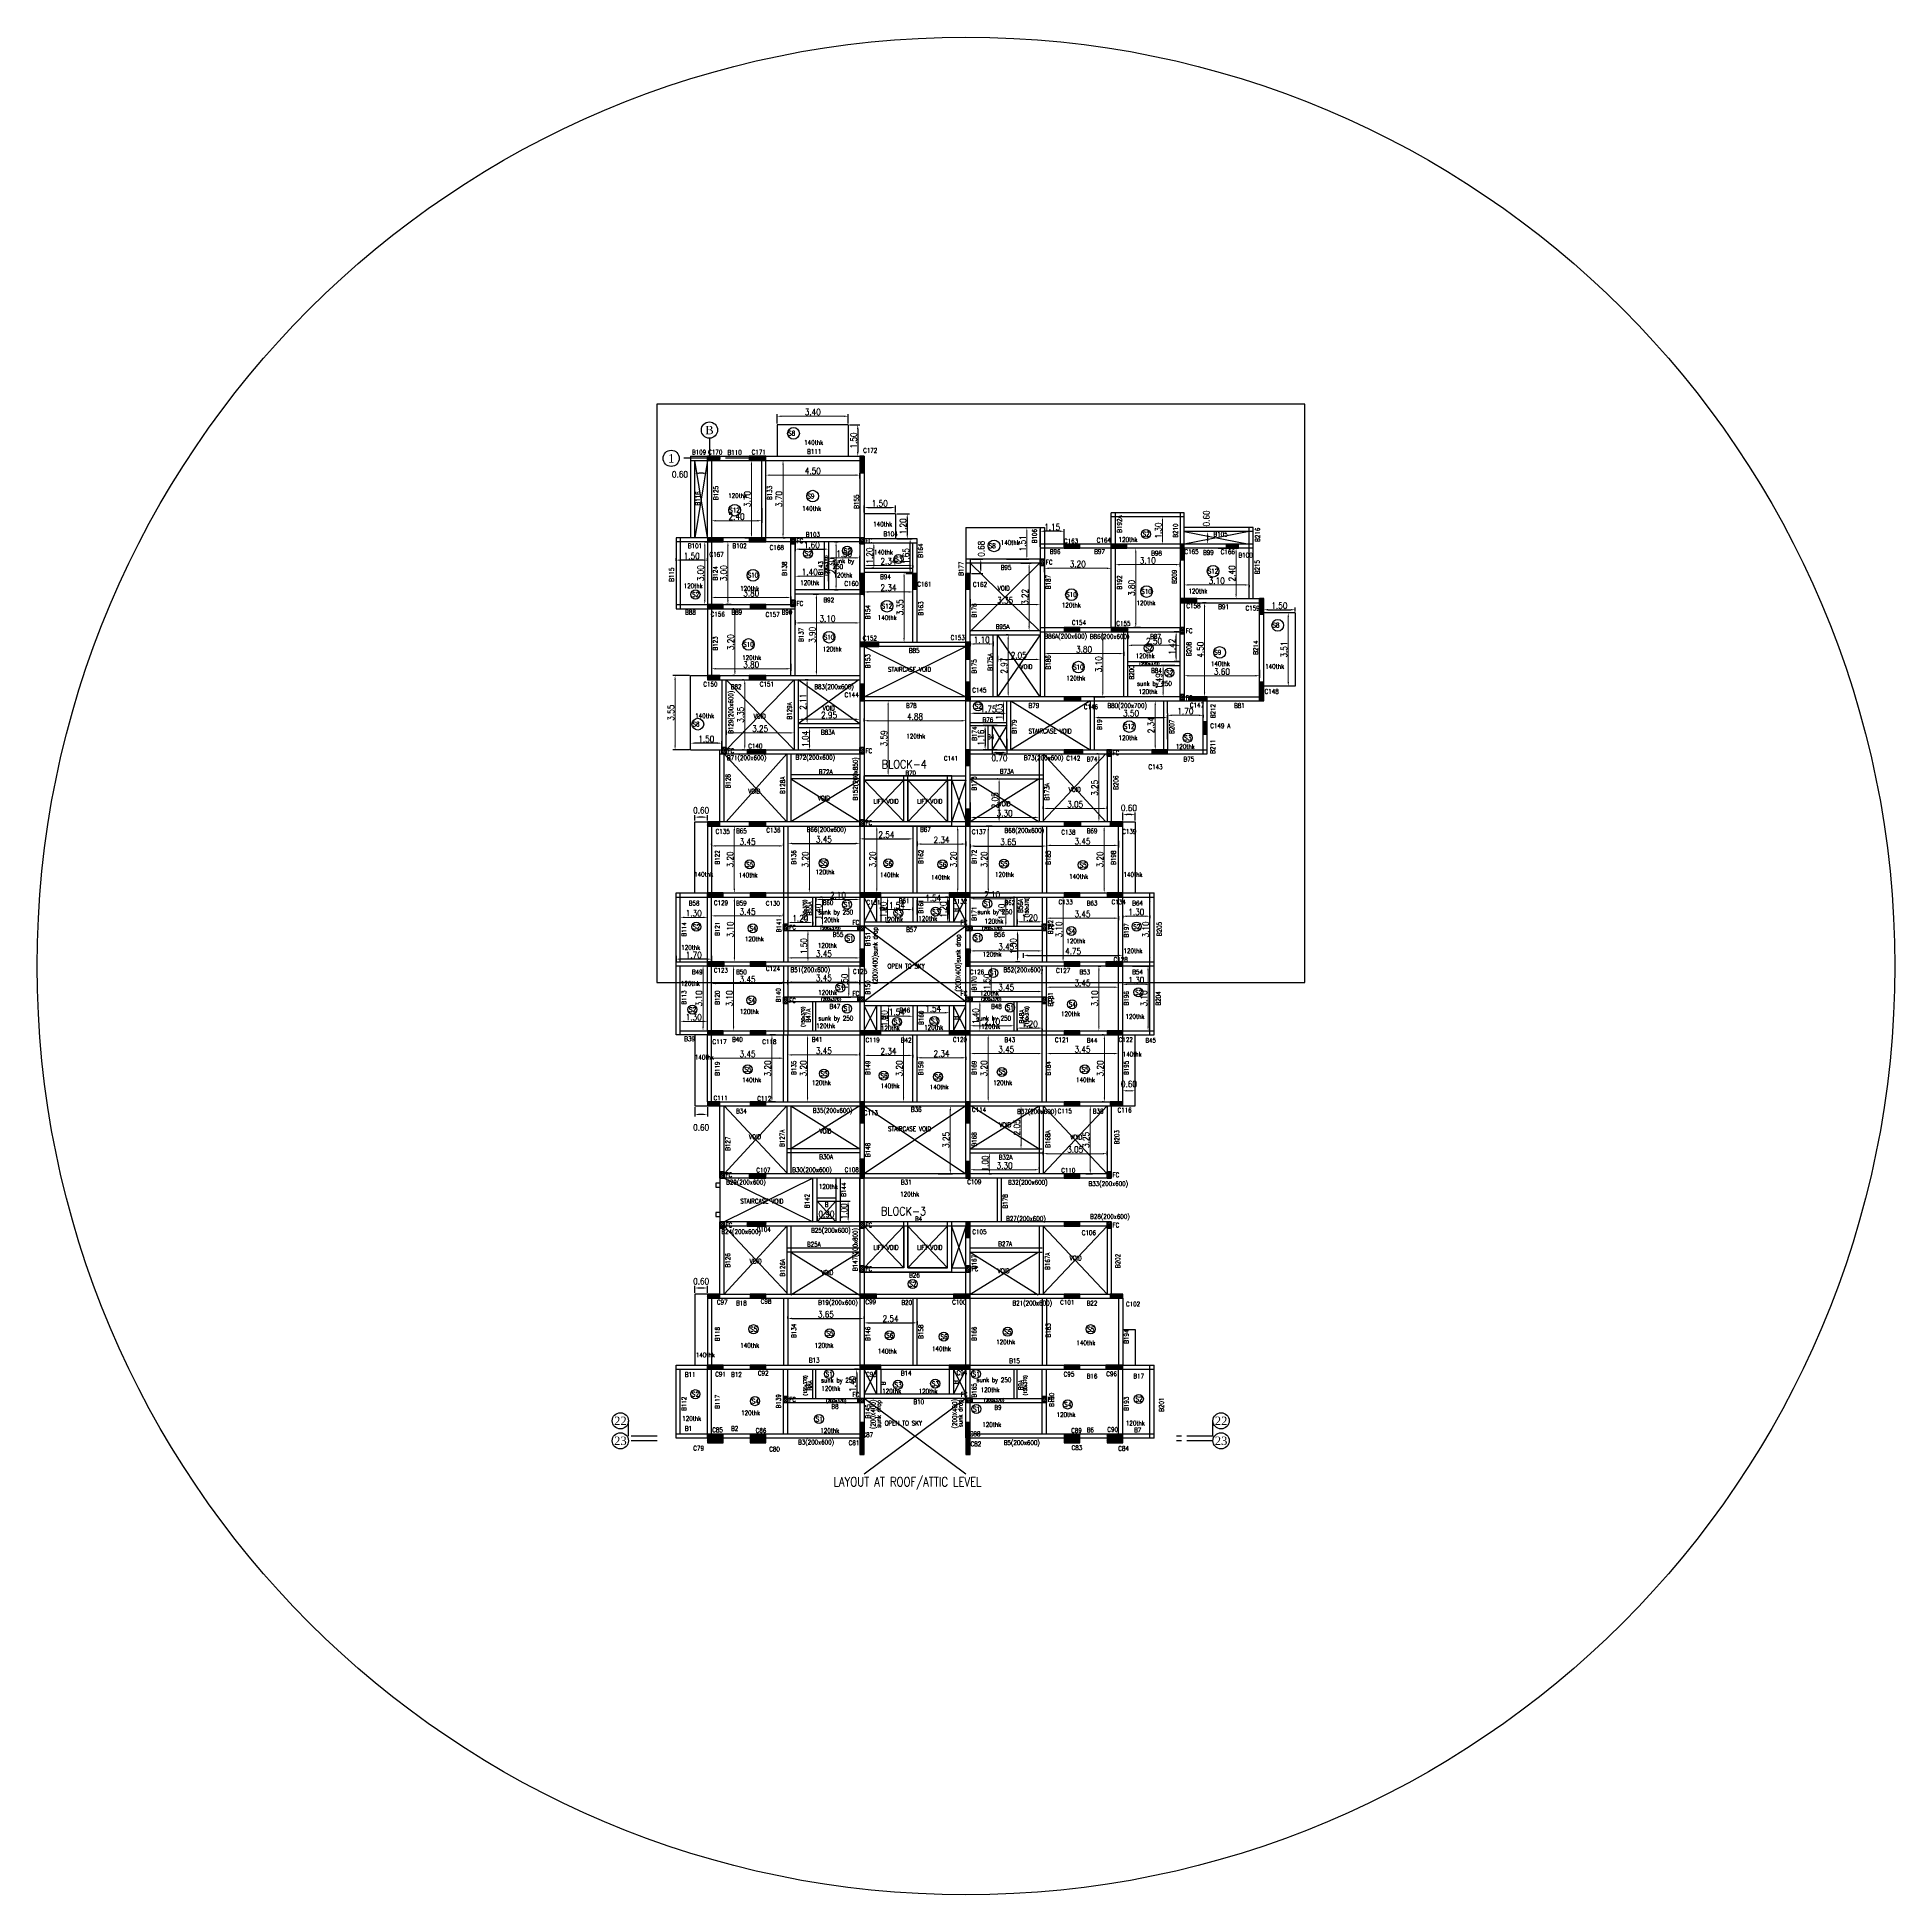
# Model space of a CAD drawing. Extents: x 461 to 37421, y -8279 to -202.
# Drawn here: x 36951.3 to 37040.2, y -8279.3 to -8190.4 of the extents above; entities that cross this region are included whole.
import ezdxf
from ezdxf.enums import TextEntityAlignment as Align

# ---------------------------------------------------------------- set-up
doc = ezdxf.new("R2010")
doc.units = 0
doc.header["$MEASUREMENT"] = 0
doc.header["$PDMODE"] = 34
doc.header["$PDSIZE"] = 0.2
doc.linetypes.add('CENTER', pattern=[2, 1.25, -0.25, 0.25, -0.25])
for name, color, linetype in [('CEN', 60, 'CENTER'), ('COLNO', 4, 'Continuous'), ('DIM', 253, 'Continuous'), ('FLAT NOS', 4, 'Continuous'), ('gridtxt', 12, 'Continuous'), ('K-col', 1, 'Continuous'), ('WAL', 5, 'Continuous')]:
    doc.layers.add(name, color=color, linetype=linetype)
doc.layers.add('DIMENSIONS', color=71, linetype='Continuous', lineweight=13)
doc.layers.add('k-beam', color=6, linetype='Continuous', lineweight=30)
doc.styles.add('RS', font='ROMANS.shx', dxfattribs={"width": 0.85})
doc.styles.add('RT', font='ROMANT.shx')
doc.styles.add('TR', font='times.ttf')
doc.dimstyles.new('DIM1', dxfattribs={"dimtxt": 0.3, "dimasz": 0.2, "dimexe": 0.1, "dimexo": 0.0625, "dimgap": 0.05, "dimtad": 1, "dimzin": 0, "dimdsep": 46, "dimtxsty": 'RS', "dimcen": 0.09, "dimclrd": 256, "dimclre": 256, "dimclrt": 12, "dimaunit": 1, "dimadec": 3, "dimazin": 0, "dimtfac": 1, "dimtofl": 0, "dimtmove": 2, "dimatfit": 3, "dimfxl": 1, "dimtolj": 1, "dimtzin": 0, "dimlwd": -1, "dimarcsym": 0})

# ---------------------------------------------------------------- blocks, each defined once
blk = doc.blocks.new('*D1176')
at = {"lineweight": -2, "transparency": 16777216}
for p, q in [((37099.004, -7970.543), (37099.004, -7970.733)), ((37099.904, -7970.543), (37099.904, -7970.733))]:
    blk.add_line(p, q, dxfattribs=at)
at = {"transparency": 16777216}
blk.add_line((37099.204, -7970.633), (37099.704, -7970.633), dxfattribs=at)
for points in [[(37099.204, -7970.6), (37099.204, -7970.666), (37099.004, -7970.633)], [(37099.704, -7970.6), (37099.704, -7970.666), (37099.904, -7970.633)]]:
    blk.add_solid(points, dxfattribs=at)
at = {"layer": 'Defpoints', "color": 0, "transparency": 16777216}
for p in [(37099.004, -7970.48), (37099.904, -7970.48), (37099.904, -7970.633)]:
    blk.add_point(p, dxfattribs=at)
at = {"color": 12, "transparency": 16777216, "insert": (37099.454, -7970.433), "char_height": 0.3, "attachment_point": 5, "style": 'RS'}
blk.add_mtext('\\A1;0.90', dxfattribs=at)
blk = doc.blocks.new('*D1177')
at = {"lineweight": -2, "transparency": 16777216}
for p, q in [((37099.067, -7969.811), (37100.592, -7969.811)), ((37099.067, -7970.803), (37100.592, -7970.803))]:
    blk.add_line(p, q, dxfattribs=at)
at = {"transparency": 16777216}
blk.add_line((37100.492, -7970.011), (37100.492, -7970.603), dxfattribs=at)
for points in [[(37100.459, -7970.011), (37100.526, -7970.011), (37100.492, -7969.811)], [(37100.459, -7970.603), (37100.526, -7970.603), (37100.492, -7970.803)]]:
    blk.add_solid(points, dxfattribs=at)
at = {"layer": 'Defpoints', "color": 0, "transparency": 16777216}
for p in [(37099.004, -7969.811), (37099.004, -7970.803), (37100.492, -7970.803)]:
    blk.add_point(p, dxfattribs=at)
at = {"color": 12, "transparency": 16777216, "insert": (37100.292, -7970.307), "char_height": 0.3, "attachment_point": 5, "rotation": 90, "style": 'RS'}
blk.add_mtext('\\A1;1.00', dxfattribs=at)
blk = doc.blocks.new('*D1178')
at = {"lineweight": -2, "transparency": 16777216}
for p, q in [((37107.384, -7947.694), (37107.384, -7948.438)), ((37108.084, -7947.694), (37108.084, -7948.438))]:
    blk.add_line(p, q, dxfattribs=at)
at = {"transparency": 16777216}
blk.add_line((37107.584, -7948.338), (37107.884, -7948.338), dxfattribs=at)
for points in [[(37107.584, -7948.305), (37107.584, -7948.371), (37107.384, -7948.338)], [(37107.884, -7948.305), (37107.884, -7948.371), (37108.084, -7948.338)]]:
    blk.add_solid(points, dxfattribs=at)
at = {"layer": 'Defpoints', "color": 0, "transparency": 16777216}
for p in [(37107.384, -7947.632), (37108.084, -7947.632), (37108.084, -7948.338)]:
    blk.add_point(p, dxfattribs=at)
at = {"color": 12, "transparency": 16777216, "insert": (37107.734, -7948.604), "char_height": 0.3, "attachment_point": 5, "style": 'RS'}
blk.add_mtext('\\A1;0.70', dxfattribs=at)
blk = doc.blocks.new('*D1179')
at = {"lineweight": -2, "transparency": 16777216}
for p, q in [((37107.618, -7947.052), (37106.949, -7947.052)), ((37107.618, -7948.211), (37106.949, -7948.211))]:
    blk.add_line(p, q, dxfattribs=at)
at = {"transparency": 16777216}
blk.add_line((37107.049, -7947.252), (37107.049, -7948.011), dxfattribs=at)
for points in [[(37107.015, -7947.252), (37107.082, -7947.252), (37107.049, -7947.052)], [(37107.015, -7948.011), (37107.082, -7948.011), (37107.049, -7948.211)]]:
    blk.add_solid(points, dxfattribs=at)
at = {"layer": 'Defpoints', "color": 0, "transparency": 16777216}
for p in [(37107.681, -7947.052), (37107.049, -7948.211), (37107.681, -7948.211)]:
    blk.add_point(p, dxfattribs=at)
at = {"color": 12, "transparency": 16777216, "insert": (37106.849, -7947.632), "char_height": 0.3, "attachment_point": 5, "rotation": 90, "style": 'RS'}
blk.add_mtext('\\A1;1.16', dxfattribs=at)
blk = doc.blocks.new('*D1180')
at = {"lineweight": -2, "transparency": 16777216}
for p, q in [((37093.154, -7935.512), (37093.154, -7934.877)), ((37093.754, -7935.512), (37093.754, -7934.877))]:
    blk.add_line(p, q, dxfattribs=at)
at = {"transparency": 16777216}
blk.add_line((37093.554, -7934.977), (37093.354, -7934.977), dxfattribs=at)
for points in [[(37093.354, -7934.944), (37093.354, -7935.01), (37093.154, -7934.977)], [(37093.554, -7934.944), (37093.554, -7935.01), (37093.754, -7934.977)]]:
    blk.add_solid(points, dxfattribs=at)
at = {"layer": 'Defpoints', "color": 0, "transparency": 16777216}
for p in [(37093.154, -7934.977), (37093.154, -7935.575), (37093.754, -7935.575)]:
    blk.add_point(p, dxfattribs=at)
at = {"color": 12, "transparency": 16777216, "insert": (37092.443, -7935.031), "char_height": 0.3, "attachment_point": 5, "style": 'RS'}
blk.add_mtext('\\A1;0.60', dxfattribs=at)
blk = doc.blocks.new('*D1181')
at = {"lineweight": -2, "transparency": 16777216}
for p, q in [((37117.681, -7937.767), (37117.602, -7937.767)), ((37117.681, -7938.367), (37117.602, -7938.367))]:
    blk.add_line(p, q, dxfattribs=at)
at = {"transparency": 16777216}
blk.add_line((37117.702, -7938.167), (37117.702, -7937.967), dxfattribs=at)
for points in [[(37117.669, -7937.967), (37117.735, -7937.967), (37117.702, -7937.767)], [(37117.669, -7938.167), (37117.735, -7938.167), (37117.702, -7938.367)]]:
    blk.add_solid(points, dxfattribs=at)
at = {"layer": 'Defpoints', "color": 0, "transparency": 16777216}
for p in [(37117.702, -7937.767), (37117.744, -7937.767), (37117.744, -7938.367)]:
    blk.add_point(p, dxfattribs=at)
at = {"color": 12, "transparency": 16777216, "insert": (37117.644, -7937.139), "char_height": 0.3, "attachment_point": 5, "rotation": 90, "style": 'RS'}
blk.add_mtext('\\A1;0.60', dxfattribs=at)
blk = doc.blocks.new('*D1182')
at = {"lineweight": -2, "transparency": 16777216}
for p, q in [((37092.954, -7948.149), (37092.954, -7947.795)), ((37094.454, -7948.149), (37094.454, -7947.795))]:
    blk.add_line(p, q, dxfattribs=at)
at = {"transparency": 16777216}
blk.add_line((37094.254, -7947.895), (37093.154, -7947.895), dxfattribs=at)
for points in [[(37093.154, -7947.861), (37093.154, -7947.928), (37092.954, -7947.895)], [(37094.254, -7947.861), (37094.254, -7947.928), (37094.454, -7947.895)]]:
    blk.add_solid(points, dxfattribs=at)
at = {"layer": 'Defpoints', "color": 0, "transparency": 16777216}
for p in [(37092.954, -7947.895), (37092.954, -7948.211), (37094.454, -7948.211)]:
    blk.add_point(p, dxfattribs=at)
at = {"color": 12, "transparency": 16777216, "insert": (37093.704, -7947.695), "char_height": 0.3, "attachment_point": 5, "style": 'RS'}
blk.add_mtext('\\A1;1.50', dxfattribs=at)
blk = doc.blocks.new('*D1183')
at = {"lineweight": -2, "transparency": 16777216}
for p, q in [((37093.154, -7951.599), (37093.154, -7951.337)), ((37093.754, -7951.599), (37093.754, -7951.337))]:
    blk.add_line(p, q, dxfattribs=at)
at = {"transparency": 16777216}
blk.add_line((37093.554, -7951.437), (37093.354, -7951.437), dxfattribs=at)
for points in [[(37093.354, -7951.404), (37093.354, -7951.471), (37093.154, -7951.437)], [(37093.554, -7951.404), (37093.554, -7951.471), (37093.754, -7951.437)]]:
    blk.add_solid(points, dxfattribs=at)
at = {"layer": 'Defpoints', "color": 0, "transparency": 16777216}
for p in [(37093.154, -7951.437), (37093.154, -7951.661), (37093.754, -7951.661)]:
    blk.add_point(p, dxfattribs=at)
at = {"color": 12, "transparency": 16777216, "insert": (37093.454, -7951.112), "char_height": 0.3, "attachment_point": 5, "style": 'RS'}
blk.add_mtext('\\A1;0.60', dxfattribs=at)
blk = doc.blocks.new('*D1184')
at = {"lineweight": -2, "transparency": 16777216}
for p, q in [((37113.634, -7951.599), (37113.634, -7951.217)), ((37114.234, -7951.599), (37114.234, -7951.217))]:
    blk.add_line(p, q, dxfattribs=at)
at = {"transparency": 16777216}
blk.add_line((37114.034, -7951.317), (37113.834, -7951.317), dxfattribs=at)
for points in [[(37113.834, -7951.283), (37113.834, -7951.35), (37113.634, -7951.317)], [(37114.034, -7951.283), (37114.034, -7951.35), (37114.234, -7951.317)]]:
    blk.add_solid(points, dxfattribs=at)
at = {"layer": 'Defpoints', "color": 0, "transparency": 16777216}
for p in [(37113.634, -7951.317), (37113.634, -7951.661), (37114.234, -7951.661)]:
    blk.add_point(p, dxfattribs=at)
at = {"color": 12, "transparency": 16777216, "insert": (37113.934, -7950.992), "char_height": 0.3, "attachment_point": 5, "style": 'RS'}
blk.add_mtext('\\A1;0.60', dxfattribs=at)
blk = doc.blocks.new('*D1185')
at = {"lineweight": -2, "transparency": 16777216}
for p, q in [((37093.154, -7965.326), (37093.154, -7965.767)), ((37093.754, -7965.326), (37093.754, -7965.767))]:
    blk.add_line(p, q, dxfattribs=at)
at = {"transparency": 16777216}
blk.add_line((37093.554, -7965.667), (37093.354, -7965.667), dxfattribs=at)
for points in [[(37093.354, -7965.634), (37093.354, -7965.701), (37093.154, -7965.667)], [(37093.554, -7965.634), (37093.554, -7965.701), (37093.754, -7965.667)]]:
    blk.add_solid(points, dxfattribs=at)
at = {"layer": 'Defpoints', "color": 0, "transparency": 16777216}
for p in [(37093.154, -7965.263), (37093.754, -7965.263), (37093.154, -7965.667)]:
    blk.add_point(p, dxfattribs=at)
at = {"color": 12, "transparency": 16777216, "insert": (37093.454, -7966.292), "char_height": 0.3, "attachment_point": 5, "style": 'RS'}
blk.add_mtext('\\A1;0.60', dxfattribs=at)
blk = doc.blocks.new('*D1186')
at = {"lineweight": -2, "transparency": 16777216}
for p, q in [((37093.154, -7974.201), (37093.154, -7973.875)), ((37093.754, -7974.201), (37093.754, -7973.875))]:
    blk.add_line(p, q, dxfattribs=at)
at = {"transparency": 16777216}
blk.add_line((37093.554, -7973.975), (37093.354, -7973.975), dxfattribs=at)
for points in [[(37093.354, -7973.941), (37093.354, -7974.008), (37093.154, -7973.975)], [(37093.554, -7973.941), (37093.554, -7974.008), (37093.754, -7973.975)]]:
    blk.add_solid(points, dxfattribs=at)
at = {"layer": 'Defpoints', "color": 0, "transparency": 16777216}
for p in [(37093.154, -7973.975), (37093.154, -7974.263), (37093.754, -7974.263)]:
    blk.add_point(p, dxfattribs=at)
at = {"color": 12, "transparency": 16777216, "insert": (37093.454, -7973.65), "char_height": 0.3, "attachment_point": 5, "style": 'RS'}
blk.add_mtext('\\A1;0.60', dxfattribs=at)
blk = doc.blocks.new('*D1187')
at = {"lineweight": -2, "transparency": 16777216}
for p, q in [((37092.254, -7939.173), (37092.254, -7939.034)), ((37093.754, -7939.173), (37093.754, -7939.034))]:
    blk.add_line(p, q, dxfattribs=at)
at = {"transparency": 16777216}
blk.add_line((37093.554, -7939.134), (37092.454, -7939.134), dxfattribs=at)
for points in [[(37092.454, -7939.1), (37092.454, -7939.167), (37092.254, -7939.134)], [(37093.554, -7939.1), (37093.554, -7939.167), (37093.754, -7939.134)]]:
    blk.add_solid(points, dxfattribs=at)
at = {"layer": 'Defpoints', "color": 0, "transparency": 16777216}
for p in [(37092.254, -7939.134), (37092.254, -7939.236), (37093.754, -7939.236)]:
    blk.add_point(p, dxfattribs=at)
at = {"color": 12, "transparency": 16777216, "insert": (37093.004, -7938.934), "char_height": 0.3, "attachment_point": 5, "style": 'RS'}
blk.add_mtext('\\A1;1.50', dxfattribs=at)
blk = doc.blocks.new('*D1188')
at = {"lineweight": -2, "transparency": 16777216}
for p, q in [((37097.954, -7938.324), (37097.954, -7938.708)), ((37099.554, -7938.324), (37099.554, -7938.708))]:
    blk.add_line(p, q, dxfattribs=at)
at = {"transparency": 16777216}
blk.add_line((37098.154, -7938.608), (37099.354, -7938.608), dxfattribs=at)
for points in [[(37098.154, -7938.575), (37098.154, -7938.641), (37097.954, -7938.608)], [(37099.354, -7938.575), (37099.354, -7938.641), (37099.554, -7938.608)]]:
    blk.add_solid(points, dxfattribs=at)
at = {"layer": 'Defpoints', "color": 0, "transparency": 16777216}
for p in [(37097.954, -7938.261), (37099.554, -7938.261), (37099.554, -7938.608)]:
    blk.add_point(p, dxfattribs=at)
at = {"color": 12, "transparency": 16777216, "insert": (37098.754, -7938.408), "char_height": 0.3, "attachment_point": 5, "style": 'RS'}
blk.add_mtext('\\A1;1.60', dxfattribs=at)
blk = doc.blocks.new('*D1189')
at = {"lineweight": -2, "transparency": 16777216}
for p, q in [((37116.322, -7942.567), (37116.093, -7942.567)), ((37116.322, -7943.985), (37116.093, -7943.985))]:
    blk.add_line(p, q, dxfattribs=at)
at = {"transparency": 16777216}
blk.add_line((37116.193, -7943.785), (37116.193, -7942.767), dxfattribs=at)
for points in [[(37116.16, -7942.767), (37116.227, -7942.767), (37116.193, -7942.567)], [(37116.16, -7943.785), (37116.227, -7943.785), (37116.193, -7943.985)]]:
    blk.add_solid(points, dxfattribs=at)
at = {"layer": 'Defpoints', "color": 0, "transparency": 16777216}
for p in [(37116.193, -7942.567), (37116.384, -7942.567), (37116.384, -7943.985)]:
    blk.add_point(p, dxfattribs=at)
at = {"color": 12, "transparency": 16777216, "insert": (37115.993, -7943.276), "char_height": 0.3, "attachment_point": 5, "rotation": 90, "style": 'RS'}
blk.add_mtext('\\A1;1.42', dxfattribs=at)
blk = doc.blocks.new('*D1190')
at = {"lineweight": -2, "transparency": 16777216}
for p, q in [((37112.284, -7947.712), (37112.284, -7946.563)), ((37115.784, -7947.712), (37115.784, -7946.563))]:
    blk.add_line(p, q, dxfattribs=at)
at = {"transparency": 16777216}
blk.add_line((37112.484, -7946.663), (37115.584, -7946.663), dxfattribs=at)
for points in [[(37112.484, -7946.63), (37112.484, -7946.697), (37112.284, -7946.663)], [(37115.584, -7946.63), (37115.584, -7946.697), (37115.784, -7946.663)]]:
    blk.add_solid(points, dxfattribs=at)
at = {"layer": 'Defpoints', "color": 0, "transparency": 16777216}
for p in [(37115.784, -7946.663), (37112.284, -7947.775), (37115.784, -7947.775)]:
    blk.add_point(p, dxfattribs=at)
at = {"color": 12, "transparency": 16777216, "insert": (37114.034, -7946.463), "char_height": 0.3, "attachment_point": 5, "style": 'RS'}
blk.add_mtext('\\A1;3.50', dxfattribs=at)
blk = doc.blocks.new('*D1191')
at = {"lineweight": -2, "transparency": 16777216}
for p, q in [((37106.334, -7946.415), (37106.334, -7946.363)), ((37108.084, -7946.415), (37108.084, -7946.363))]:
    blk.add_line(p, q, dxfattribs=at)
at = {"transparency": 16777216}
blk.add_line((37106.534, -7946.463), (37107.884, -7946.463), dxfattribs=at)
for points in [[(37106.534, -7946.43), (37106.534, -7946.497), (37106.334, -7946.463)], [(37107.884, -7946.43), (37107.884, -7946.497), (37108.084, -7946.463)]]:
    blk.add_solid(points, dxfattribs=at)
at = {"layer": 'Defpoints', "color": 0, "transparency": 16777216}
for p in [(37106.334, -7946.477), (37108.084, -7946.463), (37108.084, -7946.477)]:
    blk.add_point(p, dxfattribs=at)
at = {"color": 12, "transparency": 16777216, "insert": (37107.209, -7946.263), "char_height": 0.3, "attachment_point": 5, "style": 'RS'}
blk.add_mtext('\\A1;1.75', dxfattribs=at)
blk = doc.blocks.new('*D1192')
at = {"lineweight": -2, "transparency": 16777216}
for p, q in [((37106.334, -7952.726), (37106.334, -7952.92)), ((37109.984, -7952.726), (37109.984, -7952.92))]:
    blk.add_line(p, q, dxfattribs=at)
at = {"transparency": 16777216}
blk.add_line((37106.534, -7952.82), (37109.784, -7952.82), dxfattribs=at)
for points in [[(37106.534, -7952.787), (37106.534, -7952.854), (37106.334, -7952.82)], [(37109.784, -7952.787), (37109.784, -7952.854), (37109.984, -7952.82)]]:
    blk.add_solid(points, dxfattribs=at)
at = {"layer": 'Defpoints', "color": 0, "transparency": 16777216}
for p in [(37106.334, -7952.663), (37109.984, -7952.663), (37109.984, -7952.82)]:
    blk.add_point(p, dxfattribs=at)
at = {"color": 12, "transparency": 16777216, "insert": (37108.159, -7952.62), "char_height": 0.3, "attachment_point": 5, "style": 'RS'}
blk.add_mtext('\\A1;3.65', dxfattribs=at)
blk = doc.blocks.new('*D1193')
at = {"lineweight": -2, "transparency": 16777216}
for p, q in [((37101.054, -7952.515), (37101.054, -7952.577)), ((37103.594, -7952.515), (37103.594, -7952.577))]:
    blk.add_line(p, q, dxfattribs=at)
at = {"transparency": 16777216}
blk.add_line((37101.254, -7952.477), (37103.394, -7952.477), dxfattribs=at)
for points in [[(37101.254, -7952.444), (37101.254, -7952.511), (37101.054, -7952.477)], [(37103.394, -7952.444), (37103.394, -7952.511), (37103.594, -7952.477)]]:
    blk.add_solid(points, dxfattribs=at)
at = {"layer": 'Defpoints', "color": 0, "transparency": 16777216}
for p in [(37101.054, -7952.452), (37103.594, -7952.452), (37103.594, -7952.477)]:
    blk.add_point(p, dxfattribs=at)
at = {"color": 12, "transparency": 16777216, "insert": (37102.324, -7952.277), "char_height": 0.3, "attachment_point": 5, "style": 'RS'}
blk.add_mtext('\\A1;2.54', dxfattribs=at)
blk = doc.blocks.new('*D1194')
at = {"lineweight": -2, "transparency": 16777216}
for p, q in [((37097.606, -7952.538), (37097.606, -7952.793)), ((37101.054, -7952.609), (37101.054, -7952.793))]:
    blk.add_line(p, q, dxfattribs=at)
at = {"transparency": 16777216}
blk.add_line((37097.806, -7952.693), (37100.854, -7952.693), dxfattribs=at)
for points in [[(37097.806, -7952.66), (37097.806, -7952.726), (37097.606, -7952.693)], [(37100.854, -7952.66), (37100.854, -7952.726), (37101.054, -7952.693)]]:
    blk.add_solid(points, dxfattribs=at)
at = {"layer": 'Defpoints', "color": 0, "transparency": 16777216}
for p in [(37097.606, -7952.475), (37101.054, -7952.546), (37101.054, -7952.693)]:
    blk.add_point(p, dxfattribs=at)
at = {"color": 12, "transparency": 16777216, "insert": (37099.33, -7952.493), "char_height": 0.3, "attachment_point": 5, "style": 'RS'}
blk.add_mtext('\\A1;3.45', dxfattribs=at)
blk = doc.blocks.new('*D1195')
at = {"lineweight": -2, "transparency": 16777216}
for p, q in [((37092.254, -7958.072), (37092.254, -7958.333)), ((37093.954, -7958.072), (37093.954, -7958.333))]:
    blk.add_line(p, q, dxfattribs=at)
at = {"transparency": 16777216}
blk.add_line((37093.754, -7958.233), (37092.454, -7958.233), dxfattribs=at)
for points in [[(37092.454, -7958.2), (37092.454, -7958.266), (37092.254, -7958.233)], [(37093.754, -7958.2), (37093.754, -7958.266), (37093.954, -7958.233)]]:
    blk.add_solid(points, dxfattribs=at)
at = {"layer": 'Defpoints', "color": 0, "transparency": 16777216}
for p in [(37092.254, -7958.009), (37092.254, -7958.233), (37093.954, -7958.009)]:
    blk.add_point(p, dxfattribs=at)
at = {"color": 12, "transparency": 16777216, "insert": (37093.104, -7958.033), "char_height": 0.3, "attachment_point": 5, "style": 'RS'}
blk.add_mtext('\\A1;1.70', dxfattribs=at)
blk = doc.blocks.new('*D1196')
at = {"lineweight": -2, "transparency": 16777216}
for p, q in [((37108.884, -7958.17), (37108.884, -7957.953)), ((37113.634, -7958.17), (37113.634, -7957.953))]:
    blk.add_line(p, q, dxfattribs=at)
at = {"transparency": 16777216}
blk.add_line((37109.084, -7958.053), (37113.434, -7958.053), dxfattribs=at)
for points in [[(37109.084, -7958.02), (37109.084, -7958.086), (37108.884, -7958.053)], [(37113.434, -7958.02), (37113.434, -7958.086), (37113.634, -7958.053)]]:
    blk.add_solid(points, dxfattribs=at)
at = {"layer": 'Defpoints', "color": 0, "transparency": 16777216}
for p in [(37108.884, -7958.233), (37113.634, -7958.053), (37113.634, -7958.233)]:
    blk.add_point(p, dxfattribs=at)
at = {"color": 12, "transparency": 16777216, "insert": (37111.259, -7957.853), "char_height": 0.3, "attachment_point": 5, "style": 'RS'}
blk.add_mtext('\\A1;4.75', dxfattribs=at)
blk = doc.blocks.new('*D1197')
at = {"lineweight": -2, "transparency": 16777216}
for p, q in [((37108.722, -7956.861), (37108.5, -7956.861)), ((37108.722, -7958.362), (37108.5, -7958.362))]:
    blk.add_line(p, q, dxfattribs=at)
at = {"transparency": 16777216}
blk.add_line((37108.6, -7957.061), (37108.6, -7958.162), dxfattribs=at)
for points in [[(37108.566, -7957.061), (37108.633, -7957.061), (37108.6, -7956.861)], [(37108.566, -7958.162), (37108.633, -7958.162), (37108.6, -7958.362)]]:
    blk.add_solid(points, dxfattribs=at)
at = {"layer": 'Defpoints', "color": 0, "transparency": 16777216}
for p in [(37108.784, -7956.861), (37108.6, -7958.362), (37108.784, -7958.362)]:
    blk.add_point(p, dxfattribs=at)
at = {"color": 12, "transparency": 16777216, "insert": (37108.4, -7957.612), "char_height": 0.3, "attachment_point": 5, "rotation": 90, "style": 'RS'}
blk.add_mtext('\\A1;1.50', dxfattribs=at)
blk = doc.blocks.new('*D1198')
at = {"lineweight": -2, "transparency": 16777216}
for p, q in [((37105.272, -7955.261), (37105.154, -7955.261)), ((37105.272, -7956.461), (37105.154, -7956.461))]:
    blk.add_line(p, q, dxfattribs=at)
at = {"transparency": 16777216}
blk.add_line((37105.254, -7955.461), (37105.254, -7956.261), dxfattribs=at)
for points in [[(37105.221, -7955.461), (37105.287, -7955.461), (37105.254, -7955.261)], [(37105.221, -7956.261), (37105.287, -7956.261), (37105.254, -7956.461)]]:
    blk.add_solid(points, dxfattribs=at)
at = {"layer": 'Defpoints', "color": 0, "transparency": 16777216}
for p in [(37105.334, -7955.261), (37105.254, -7956.461), (37105.334, -7956.461)]:
    blk.add_point(p, dxfattribs=at)
at = {"color": 12, "transparency": 16777216, "insert": (37105.054, -7955.861), "char_height": 0.3, "attachment_point": 5, "rotation": 90, "style": 'RS'}
blk.add_mtext('\\A1;1.20', dxfattribs=at)
blk = doc.blocks.new('*D1199')
at = {"lineweight": -2, "transparency": 16777216}
for p, q in [((37100.992, -7977.863), (37100.803, -7977.863)), ((37100.992, -7979.261), (37100.803, -7979.261))]:
    blk.add_line(p, q, dxfattribs=at)
at = {"transparency": 16777216}
blk.add_line((37100.903, -7978.063), (37100.903, -7979.061), dxfattribs=at)
for points in [[(37100.87, -7978.063), (37100.936, -7978.063), (37100.903, -7977.863)], [(37100.87, -7979.061), (37100.936, -7979.061), (37100.903, -7979.261)]]:
    blk.add_solid(points, dxfattribs=at)
at = {"layer": 'Defpoints', "color": 0, "transparency": 16777216}
for p in [(37101.054, -7977.863), (37100.903, -7979.261), (37101.054, -7979.261)]:
    blk.add_point(p, dxfattribs=at)
at = {"color": 12, "transparency": 16777216, "insert": (37100.703, -7978.562), "char_height": 0.3, "attachment_point": 5, "rotation": 90, "style": 'RS'}
blk.add_mtext('\\A1;1.40', dxfattribs=at)
blk = doc.blocks.new('*D1200')
at = {"lineweight": -2, "transparency": 16777216}
for p, q in [((37097.604, -7975.435), (37097.604, -7975.332)), ((37101.254, -7975.435), (37101.254, -7975.332))]:
    blk.add_line(p, q, dxfattribs=at)
at = {"transparency": 16777216}
blk.add_line((37097.804, -7975.432), (37101.054, -7975.432), dxfattribs=at)
for points in [[(37097.804, -7975.398), (37097.804, -7975.465), (37097.604, -7975.432)], [(37101.054, -7975.398), (37101.054, -7975.465), (37101.254, -7975.432)]]:
    blk.add_solid(points, dxfattribs=at)
at = {"layer": 'Defpoints', "color": 0, "transparency": 16777216}
for p in [(37097.604, -7975.497), (37101.254, -7975.432), (37101.254, -7975.497)]:
    blk.add_point(p, dxfattribs=at)
at = {"color": 12, "transparency": 16777216, "insert": (37099.429, -7975.232), "char_height": 0.3, "attachment_point": 5, "style": 'RS'}
blk.add_mtext('\\A1;3.65', dxfattribs=at)
blk = doc.blocks.new('*D1201')
at = {"lineweight": -2, "transparency": 16777216}
for p, q in [((37101.254, -7975.56), (37101.254, -7975.744)), ((37103.794, -7975.56), (37103.794, -7975.744))]:
    blk.add_line(p, q, dxfattribs=at)
at = {"transparency": 16777216}
blk.add_line((37101.454, -7975.644), (37103.594, -7975.644), dxfattribs=at)
for points in [[(37101.454, -7975.611), (37101.454, -7975.677), (37101.254, -7975.644)], [(37103.594, -7975.611), (37103.594, -7975.677), (37103.794, -7975.644)]]:
    blk.add_solid(points, dxfattribs=at)
at = {"layer": 'Defpoints', "color": 0, "transparency": 16777216}
for p in [(37101.254, -7975.497), (37103.794, -7975.497), (37103.794, -7975.644)]:
    blk.add_point(p, dxfattribs=at)
at = {"color": 12, "transparency": 16777216, "insert": (37102.524, -7975.444), "char_height": 0.3, "attachment_point": 5, "style": 'RS'}
blk.add_mtext('\\A1;2.54', dxfattribs=at)
blk = doc.blocks.new('*D1202')
at = {"lineweight": -2, "transparency": 16777216}
for p, q in [((37103.256, -7938.118), (37103.56, -7938.118)), ((37103.256, -7939.768), (37103.56, -7939.768))]:
    blk.add_line(p, q, dxfattribs=at)
at = {"transparency": 16777216}
blk.add_line((37103.46, -7939.568), (37103.46, -7938.318), dxfattribs=at)
for points in [[(37103.427, -7938.318), (37103.494, -7938.318), (37103.46, -7938.118)], [(37103.427, -7939.568), (37103.494, -7939.568), (37103.46, -7939.768)]]:
    blk.add_solid(points, dxfattribs=at)
at = {"layer": 'Defpoints', "color": 0, "transparency": 16777216}
for p in [(37103.194, -7938.118), (37103.46, -7938.118), (37103.194, -7939.768)]:
    blk.add_point(p, dxfattribs=at)
at = {"color": 12, "transparency": 16777216, "insert": (37103.26, -7938.943), "char_height": 0.3, "attachment_point": 5, "rotation": 90, "style": 'RS'}
blk.add_mtext('\\A1;1.65', dxfattribs=at)
blk = doc.blocks.new('*D1203')
at = {"lineweight": -2, "transparency": 16777216}
for p, q in [((37106.397, -7939.085), (37106.941, -7939.085)), ((37106.397, -7939.768), (37106.941, -7939.768))]:
    blk.add_line(p, q, dxfattribs=at)
at = {"transparency": 16777216}
blk.add_line((37106.841, -7939.568), (37106.841, -7939.285), dxfattribs=at)
for points in [[(37106.807, -7939.285), (37106.874, -7939.285), (37106.841, -7939.085)], [(37106.807, -7939.568), (37106.874, -7939.568), (37106.841, -7939.768)]]:
    blk.add_solid(points, dxfattribs=at)
at = {"layer": 'Defpoints', "color": 0, "transparency": 16777216}
for p in [(37106.334, -7939.085), (37106.841, -7939.085), (37106.334, -7939.768)]:
    blk.add_point(p, dxfattribs=at)
at = {"color": 12, "transparency": 16777216, "insert": (37106.862, -7938.59), "char_height": 0.3, "attachment_point": 5, "rotation": 90, "style": 'RS'}
blk.add_mtext('\\A1;0.68', dxfattribs=at)
blk = doc.blocks.new('*D1204')
at = {"lineweight": -2, "transparency": 16777216}
for p, q in [((37109.684, -7938.504), (37109.684, -7937.652)), ((37110.834, -7938.504), (37110.834, -7937.652))]:
    blk.add_line(p, q, dxfattribs=at)
at = {"transparency": 16777216}
blk.add_line((37110.634, -7937.752), (37109.884, -7937.752), dxfattribs=at)
for points in [[(37109.884, -7937.718), (37109.884, -7937.785), (37109.684, -7937.752)], [(37110.634, -7937.718), (37110.634, -7937.785), (37110.834, -7937.752)]]:
    blk.add_solid(points, dxfattribs=at)
at = {"layer": 'Defpoints', "color": 0, "transparency": 16777216}
for p in [(37109.684, -7937.752), (37109.684, -7938.567), (37110.834, -7938.567)]:
    blk.add_point(p, dxfattribs=at)
at = {"color": 12, "transparency": 16777216, "insert": (37110.259, -7937.552), "char_height": 0.3, "attachment_point": 5, "style": 'RS'}
blk.add_mtext('\\A1;1.15', dxfattribs=at)
blk = doc.blocks.new('*D1205')
at = {"lineweight": -2, "transparency": 16777216}
for p, q in [((37120.384, -7941.598), (37120.384, -7941.41)), ((37121.884, -7941.598), (37121.884, -7941.41))]:
    blk.add_line(p, q, dxfattribs=at)
at = {"transparency": 16777216}
blk.add_line((37120.584, -7941.51), (37121.684, -7941.51), dxfattribs=at)
for points in [[(37120.584, -7941.476), (37120.584, -7941.543), (37120.384, -7941.51)], [(37121.684, -7941.476), (37121.684, -7941.543), (37121.884, -7941.51)]]:
    blk.add_solid(points, dxfattribs=at)
at = {"layer": 'Defpoints', "color": 0, "transparency": 16777216}
for p in [(37120.384, -7941.661), (37121.884, -7941.51), (37121.884, -7941.661)]:
    blk.add_point(p, dxfattribs=at)
at = {"color": 12, "transparency": 16777216, "insert": (37121.134, -7941.31), "char_height": 0.3, "attachment_point": 5, "style": 'RS'}
blk.add_mtext('\\A1;1.50', dxfattribs=at)
blk = doc.blocks.new('*D1206')
at = {"lineweight": -2, "transparency": 16777216}
for p, q in [((37100.562, -7932.651), (37101.052, -7932.651)), ((37100.562, -7934.161), (37101.052, -7934.161))]:
    blk.add_line(p, q, dxfattribs=at)
at = {"transparency": 16777216}
blk.add_line((37100.952, -7932.851), (37100.952, -7933.961), dxfattribs=at)
for points in [[(37100.918, -7932.851), (37100.985, -7932.851), (37100.952, -7932.651)], [(37100.918, -7933.961), (37100.985, -7933.961), (37100.952, -7934.161)]]:
    blk.add_solid(points, dxfattribs=at)
at = {"layer": 'Defpoints', "color": 0, "transparency": 16777216}
for p in [(37100.499, -7932.651, 0), (37100.499, -7934.161, 0), (37100.952, -7934.161)]:
    blk.add_point(p, dxfattribs=at)
at = {"color": 12, "transparency": 16777216, "insert": (37100.752, -7933.406), "char_height": 0.3, "attachment_point": 5, "rotation": 90, "style": 'RS'}
blk.add_mtext('\\A1;1.50', dxfattribs=at)
blk = doc.blocks.new('*D1295')
at = {"lineweight": -2, "transparency": 16777216}
for p, q in [((37101.254, -7936.855), (37101.254, -7936.517)), ((37102.754, -7936.855), (37102.754, -7936.517))]:
    blk.add_line(p, q, dxfattribs=at)
at = {"transparency": 16777216}
blk.add_line((37101.454, -7936.617), (37102.554, -7936.617), dxfattribs=at)
for points in [[(37101.454, -7936.584), (37101.454, -7936.651), (37101.254, -7936.617)], [(37102.554, -7936.584), (37102.554, -7936.651), (37102.754, -7936.617)]]:
    blk.add_solid(points, dxfattribs=at)
at = {"layer": 'Defpoints', "color": 0, "transparency": 16777216}
for p in [(37101.254, -7936.918), (37102.754, -7936.617), (37102.754, -7936.918)]:
    blk.add_point(p, dxfattribs=at)
at = {"color": 12, "transparency": 16777216, "insert": (37102.004, -7936.417), "char_height": 0.3, "attachment_point": 5, "style": 'RS'}
blk.add_mtext('\\A1;1.50', dxfattribs=at)
blk = doc.blocks.new('*D1296')
at = {"lineweight": -2, "transparency": 16777216}
for p, q in [((37102.817, -7936.918), (37103.423, -7936.918)), ((37102.817, -7938.118), (37103.423, -7938.118))]:
    blk.add_line(p, q, dxfattribs=at)
at = {"transparency": 16777216}
blk.add_line((37103.323, -7937.118), (37103.323, -7937.918), dxfattribs=at)
for points in [[(37103.29, -7937.118), (37103.356, -7937.118), (37103.323, -7936.918)], [(37103.29, -7937.918), (37103.356, -7937.918), (37103.323, -7938.118)]]:
    blk.add_solid(points, dxfattribs=at)
at = {"layer": 'Defpoints', "color": 0, "transparency": 16777216}
for p in [(37102.754, -7936.918), (37102.754, -7938.118), (37103.323, -7938.118)]:
    blk.add_point(p, dxfattribs=at)
at = {"color": 12, "transparency": 16777216, "insert": (37103.123, -7937.518), "char_height": 0.3, "attachment_point": 5, "rotation": 90, "style": 'RS'}
blk.add_mtext('\\A1;1.20', dxfattribs=at)
blk = doc.blocks.new('*D2348')
at = {"layer": 'Defpoints', "color": 0, "lineweight": 30, "transparency": 16777216}
for p in [(36983.546, -8212.865, 0), (36985.946, -8212.865, 0), (36985.946, -8213.524)]:
    blk.add_point(p, dxfattribs=at)
at = {"layer": 'DIMENSIONS', "lineweight": -2, "transparency": 16777216}
for p, q in [((36983.546, -8212.927), (36983.546, -8213.624)), ((36985.946, -8212.927), (36985.946, -8213.624))]:
    blk.add_line(p, q, dxfattribs=at)
at = {"layer": 'DIMENSIONS', "transparency": 16777216}
blk.add_line((36983.746, -8213.524), (36985.746, -8213.524), dxfattribs=at)
at = {"layer": 'DIMENSIONS', "lineweight": 30, "transparency": 16777216}
for points in [[(36983.746, -8213.491), (36983.746, -8213.557), (36983.546, -8213.524)], [(36985.746, -8213.491), (36985.746, -8213.557), (36985.946, -8213.524)]]:
    blk.add_solid(points, dxfattribs=at)
at = {"layer": 'DIMENSIONS', "color": 12, "lineweight": 30, "transparency": 16777216, "insert": (36984.746, -8213.324), "char_height": 0.3, "attachment_point": 5, "style": 'RS'}
blk.add_mtext('\\A1;2.40', dxfattribs=at)
blk = doc.blocks.new('*D2349')
at = {"layer": 'Defpoints', "color": 0, "lineweight": 30, "transparency": 16777216}
for p in [(36985.082, -8210.636, 0), (36985.082, -8214.336, 0), (36985.457, -8214.336)]:
    blk.add_point(p, dxfattribs=at)
at = {"layer": 'DIMENSIONS', "lineweight": -2, "transparency": 16777216}
for p, q in [((36985.144, -8210.636), (36985.557, -8210.636)), ((36985.144, -8214.336), (36985.557, -8214.336))]:
    blk.add_line(p, q, dxfattribs=at)
at = {"layer": 'DIMENSIONS', "transparency": 16777216}
blk.add_line((36985.457, -8210.836), (36985.457, -8214.136), dxfattribs=at)
at = {"layer": 'DIMENSIONS', "lineweight": 30, "transparency": 16777216}
for points in [[(36985.424, -8210.836), (36985.491, -8210.836), (36985.457, -8210.636)], [(36985.424, -8214.136), (36985.491, -8214.136), (36985.457, -8214.336)]]:
    blk.add_solid(points, dxfattribs=at)
at = {"layer": 'DIMENSIONS', "color": 12, "lineweight": 30, "transparency": 16777216, "insert": (36985.257, -8212.486), "char_height": 0.3, "attachment_point": 5, "rotation": 90, "style": 'RS'}
blk.add_mtext('\\A1;3.70', dxfattribs=at)
blk = doc.blocks.new('*D2350')
at = {"layer": 'Defpoints', "color": 0, "lineweight": 30, "transparency": 16777216}
for p in [(36986.146, -8211.565, 0), (36990.646, -8211.341), (36990.646, -8211.565, 0)]:
    blk.add_point(p, dxfattribs=at)
at = {"layer": 'DIMENSIONS', "lineweight": -2, "transparency": 16777216}
for p, q in [((36986.146, -8211.502), (36986.146, -8211.241)), ((36990.646, -8211.502), (36990.646, -8211.241))]:
    blk.add_line(p, q, dxfattribs=at)
at = {"layer": 'DIMENSIONS', "transparency": 16777216}
blk.add_line((36986.346, -8211.341), (36990.446, -8211.341), dxfattribs=at)
at = {"layer": 'DIMENSIONS', "lineweight": 30, "transparency": 16777216}
for points in [[(36986.346, -8211.307), (36986.346, -8211.374), (36986.146, -8211.341)], [(36990.446, -8211.307), (36990.446, -8211.374), (36990.646, -8211.341)]]:
    blk.add_solid(points, dxfattribs=at)
at = {"layer": 'DIMENSIONS', "color": 12, "lineweight": 30, "transparency": 16777216, "insert": (36988.396, -8211.141), "char_height": 0.3, "attachment_point": 5, "style": 'RS'}
blk.add_mtext('\\A1;4.50', dxfattribs=at)
blk = doc.blocks.new('*D2351')
at = {"layer": 'Defpoints', "color": 0, "lineweight": 30, "transparency": 16777216}
for p in [(36986.919, -8210.636, 0), (36986.919, -8214.336, 0), (36986.968, -8214.336)]:
    blk.add_point(p, dxfattribs=at)
at = {"layer": 'DIMENSIONS', "transparency": 16777216}
blk.add_line((36986.968, -8210.836), (36986.968, -8214.136), dxfattribs=at)
at = {"layer": 'DIMENSIONS', "lineweight": -2, "transparency": 16777216}
for p, q in [((36986.982, -8210.636), (36987.068, -8210.636)), ((36986.982, -8214.336), (36987.068, -8214.336))]:
    blk.add_line(p, q, dxfattribs=at)
at = {"layer": 'DIMENSIONS', "lineweight": 30, "transparency": 16777216}
for points in [[(36986.934, -8210.836), (36987.001, -8210.836), (36986.968, -8210.636)], [(36986.934, -8214.136), (36987.001, -8214.136), (36986.968, -8214.336)]]:
    blk.add_solid(points, dxfattribs=at)
at = {"layer": 'DIMENSIONS', "color": 12, "lineweight": 30, "transparency": 16777216, "insert": (36986.768, -8212.486), "char_height": 0.3, "attachment_point": 5, "rotation": 90, "style": 'RS'}
blk.add_mtext('\\A1;3.70', dxfattribs=at)
blk = doc.blocks.new('*D2352')
at = {"layer": 'Defpoints', "color": 0, "lineweight": 30, "transparency": 16777216}
for p in [(36986.691, -8208.925), (36990.091, -8208.523), (36990.091, -8208.925)]:
    blk.add_point(p, dxfattribs=at)
at = {"layer": 'DIMENSIONS', "lineweight": -2, "transparency": 16777216}
for p, q in [((36986.691, -8208.863), (36986.691, -8208.423)), ((36990.091, -8208.863), (36990.091, -8208.423))]:
    blk.add_line(p, q, dxfattribs=at)
at = {"layer": 'DIMENSIONS', "transparency": 16777216}
blk.add_line((36986.891, -8208.523), (36989.891, -8208.523), dxfattribs=at)
at = {"layer": 'DIMENSIONS', "lineweight": 30, "transparency": 16777216}
for points in [[(36986.891, -8208.489), (36986.891, -8208.556), (36986.691, -8208.523)], [(36989.891, -8208.489), (36989.891, -8208.556), (36990.091, -8208.523)]]:
    blk.add_solid(points, dxfattribs=at)
at = {"layer": 'DIMENSIONS', "color": 12, "lineweight": 30, "transparency": 16777216, "insert": (36988.391, -8208.323), "char_height": 0.3, "attachment_point": 5, "style": 'RS'}
blk.add_mtext('\\A1;3.40', dxfattribs=at)
blk = doc.blocks.new('*D2353')
at = {"layer": 'Defpoints', "color": 0, "lineweight": 30, "transparency": 16777216}
for p in [(36983.546, -8217.089, 0), (36987.346, -8217.089, 0), (36987.346, -8217.197)]:
    blk.add_point(p, dxfattribs=at)
at = {"layer": 'DIMENSIONS', "lineweight": -2, "transparency": 16777216}
for p, q in [((36983.546, -8217.151), (36983.546, -8217.297)), ((36987.346, -8217.151), (36987.346, -8217.297))]:
    blk.add_line(p, q, dxfattribs=at)
at = {"layer": 'DIMENSIONS', "transparency": 16777216}
blk.add_line((36983.746, -8217.197), (36987.146, -8217.197), dxfattribs=at)
at = {"layer": 'DIMENSIONS', "lineweight": 30, "transparency": 16777216}
for points in [[(36983.746, -8217.164), (36983.746, -8217.231), (36983.546, -8217.197)], [(36987.146, -8217.164), (36987.146, -8217.231), (36987.346, -8217.197)]]:
    blk.add_solid(points, dxfattribs=at)
at = {"layer": 'DIMENSIONS', "color": 12, "lineweight": 30, "transparency": 16777216, "insert": (36985.446, -8216.997), "char_height": 0.3, "attachment_point": 5, "style": 'RS'}
blk.add_mtext('\\A1;3.80', dxfattribs=at)
blk = doc.blocks.new('*D2354')
at = {"layer": 'Defpoints', "color": 0, "lineweight": 30, "transparency": 16777216}
for p in [(36984.33, -8214.536), (36984.553, -8214.536, 0), (36984.553, -8217.536, 0)]:
    blk.add_point(p, dxfattribs=at)
at = {"layer": 'DIMENSIONS', "lineweight": -2, "transparency": 16777216}
for p, q in [((36984.491, -8214.536), (36984.23, -8214.536)), ((36984.491, -8217.536), (36984.23, -8217.536))]:
    blk.add_line(p, q, dxfattribs=at)
at = {"layer": 'DIMENSIONS', "transparency": 16777216}
blk.add_line((36984.33, -8217.336), (36984.33, -8214.736), dxfattribs=at)
at = {"layer": 'DIMENSIONS', "lineweight": 30, "transparency": 16777216}
for points in [[(36984.297, -8214.736), (36984.363, -8214.736), (36984.33, -8214.536)], [(36984.297, -8217.336), (36984.363, -8217.336), (36984.33, -8217.536)]]:
    blk.add_solid(points, dxfattribs=at)
at = {"layer": 'DIMENSIONS', "color": 12, "lineweight": 30, "transparency": 16777216, "insert": (36984.13, -8216.036), "char_height": 0.3, "attachment_point": 5, "rotation": 90, "style": 'RS'}
blk.add_mtext('\\A1;3.00', dxfattribs=at)
blk = doc.blocks.new('*D2355')
at = {"layer": 'Defpoints', "color": 0, "lineweight": 30, "transparency": 16777216}
for p in [(36983.179, -8214.536, 0), (36983.179, -8217.536, 0), (36983.222, -8217.536)]:
    blk.add_point(p, dxfattribs=at)
at = {"layer": 'DIMENSIONS', "transparency": 16777216}
blk.add_line((36983.222, -8214.736), (36983.222, -8217.336), dxfattribs=at)
at = {"layer": 'DIMENSIONS', "lineweight": -2, "transparency": 16777216}
for p, q in [((36983.241, -8214.536), (36983.322, -8214.536)), ((36983.241, -8217.536), (36983.322, -8217.536))]:
    blk.add_line(p, q, dxfattribs=at)
at = {"layer": 'DIMENSIONS', "lineweight": 30, "transparency": 16777216}
for points in [[(36983.189, -8214.736), (36983.255, -8214.736), (36983.222, -8214.536)], [(36983.189, -8217.336), (36983.255, -8217.336), (36983.222, -8217.536)]]:
    blk.add_solid(points, dxfattribs=at)
at = {"layer": 'DIMENSIONS', "color": 12, "lineweight": 30, "transparency": 16777216, "insert": (36983.022, -8216.036), "char_height": 0.3, "attachment_point": 5, "rotation": 90, "style": 'RS'}
blk.add_mtext('\\A1;3.00', dxfattribs=at)
blk = doc.blocks.new('*D2356')
at = {"layer": 'Defpoints', "color": 0, "lineweight": 30, "transparency": 16777216}
for p in [(36987.546, -8216.336, 0), (36988.946, -8216.182), (36988.946, -8216.336, 0)]:
    blk.add_point(p, dxfattribs=at)
at = {"layer": 'DIMENSIONS', "lineweight": -2, "transparency": 16777216}
for p, q in [((36987.546, -8216.274), (36987.546, -8216.082)), ((36988.946, -8216.274), (36988.946, -8216.082))]:
    blk.add_line(p, q, dxfattribs=at)
at = {"layer": 'DIMENSIONS', "transparency": 16777216}
blk.add_line((36987.746, -8216.182), (36988.746, -8216.182), dxfattribs=at)
at = {"layer": 'DIMENSIONS', "lineweight": 30, "transparency": 16777216}
for points in [[(36987.746, -8216.149), (36987.746, -8216.215), (36987.546, -8216.182)], [(36988.746, -8216.149), (36988.746, -8216.215), (36988.946, -8216.182)]]:
    blk.add_solid(points, dxfattribs=at)
at = {"layer": 'DIMENSIONS', "color": 12, "lineweight": 30, "transparency": 16777216, "insert": (36988.246, -8215.982), "char_height": 0.3, "attachment_point": 5, "style": 'RS'}
blk.add_mtext('\\A1;1.40', dxfattribs=at)
blk = doc.blocks.new('*D2357')
at = {"layer": 'Defpoints', "color": 0, "lineweight": 30, "transparency": 16777216}
for p in [(36990.646, -8215.301), (36989.146, -8216.484, 0), (36990.646, -8216.484, 0)]:
    blk.add_point(p, dxfattribs=at)
at = {"layer": 'DIMENSIONS', "lineweight": -2, "transparency": 16777216}
for p, q in [((36989.146, -8216.422), (36989.146, -8215.201)), ((36990.646, -8216.422), (36990.646, -8215.201))]:
    blk.add_line(p, q, dxfattribs=at)
at = {"layer": 'DIMENSIONS', "transparency": 16777216}
blk.add_line((36989.346, -8215.301), (36990.446, -8215.301), dxfattribs=at)
at = {"layer": 'DIMENSIONS', "lineweight": 30, "transparency": 16777216}
for points in [[(36989.346, -8215.268), (36989.346, -8215.334), (36989.146, -8215.301)], [(36990.446, -8215.268), (36990.446, -8215.334), (36990.646, -8215.301)]]:
    blk.add_solid(points, dxfattribs=at)
at = {"layer": 'DIMENSIONS', "color": 12, "lineweight": 30, "transparency": 16777216, "insert": (36989.896, -8215.101), "char_height": 0.3, "attachment_point": 5, "style": 'RS'}
blk.add_mtext('\\A1;1.50', dxfattribs=at)
blk = doc.blocks.new('*D2358')
at = {"layer": 'Defpoints', "color": 0, "lineweight": 30, "transparency": 16777216}
for p in [(36989.372, -8214.536, 0), (36989.372, -8216.836, 0), (36989.506, -8216.836)]:
    blk.add_point(p, dxfattribs=at)
at = {"layer": 'DIMENSIONS', "lineweight": -2, "transparency": 16777216}
for p, q in [((36989.434, -8214.536), (36989.606, -8214.536)), ((36989.434, -8216.836), (36989.606, -8216.836))]:
    blk.add_line(p, q, dxfattribs=at)
at = {"layer": 'DIMENSIONS', "transparency": 16777216}
blk.add_line((36989.506, -8214.736), (36989.506, -8216.636), dxfattribs=at)
at = {"layer": 'DIMENSIONS', "lineweight": 30, "transparency": 16777216}
for points in [[(36989.473, -8214.736), (36989.539, -8214.736), (36989.506, -8214.536)], [(36989.473, -8216.636), (36989.539, -8216.636), (36989.506, -8216.836)]]:
    blk.add_solid(points, dxfattribs=at)
at = {"layer": 'DIMENSIONS', "color": 12, "lineweight": 30, "transparency": 16777216, "insert": (36989.306, -8215.686), "char_height": 0.3, "attachment_point": 5, "rotation": 90, "style": 'RS'}
blk.add_mtext('\\A1;2.30', dxfattribs=at)
blk = doc.blocks.new('*D2359')
at = {"layer": 'Defpoints', "color": 0, "lineweight": 30, "transparency": 16777216}
for p in [(36990.846, -8215.599, 0), (36993.186, -8215.599, 0), (36993.186, -8215.665)]:
    blk.add_point(p, dxfattribs=at)
at = {"layer": 'DIMENSIONS', "lineweight": -2, "transparency": 16777216}
for p, q in [((36990.846, -8215.661), (36990.846, -8215.765)), ((36993.186, -8215.661), (36993.186, -8215.765))]:
    blk.add_line(p, q, dxfattribs=at)
at = {"layer": 'DIMENSIONS', "transparency": 16777216}
blk.add_line((36991.046, -8215.665), (36992.986, -8215.665), dxfattribs=at)
at = {"layer": 'DIMENSIONS', "lineweight": 30, "transparency": 16777216}
for points in [[(36991.046, -8215.632), (36991.046, -8215.699), (36990.846, -8215.665)], [(36992.986, -8215.632), (36992.986, -8215.699), (36993.186, -8215.665)]]:
    blk.add_solid(points, dxfattribs=at)
at = {"layer": 'DIMENSIONS', "color": 12, "lineweight": 30, "transparency": 16777216, "insert": (36992.016, -8215.465), "char_height": 0.3, "attachment_point": 5, "style": 'RS'}
blk.add_mtext('\\A1;2.34', dxfattribs=at)
blk = doc.blocks.new('*D2360')
at = {"layer": 'Defpoints', "color": 0, "lineweight": 30, "transparency": 16777216}
for p in [(36991.355, -8214.593, 0), (36991.315, -8215.793), (36991.355, -8215.793, 0)]:
    blk.add_point(p, dxfattribs=at)
at = {"layer": 'DIMENSIONS', "lineweight": -2, "transparency": 16777216}
for p, q in [((36991.292, -8214.593), (36991.215, -8214.593)), ((36991.292, -8215.793), (36991.215, -8215.793))]:
    blk.add_line(p, q, dxfattribs=at)
at = {"layer": 'DIMENSIONS', "transparency": 16777216}
blk.add_line((36991.315, -8214.793), (36991.315, -8215.593), dxfattribs=at)
at = {"layer": 'DIMENSIONS', "lineweight": 30, "transparency": 16777216}
for points in [[(36991.281, -8214.793), (36991.348, -8214.793), (36991.315, -8214.593)], [(36991.281, -8215.593), (36991.348, -8215.593), (36991.315, -8215.793)]]:
    blk.add_solid(points, dxfattribs=at)
at = {"layer": 'DIMENSIONS', "color": 12, "lineweight": 30, "transparency": 16777216, "insert": (36991.115, -8215.193), "char_height": 0.3, "attachment_point": 5, "rotation": 90, "style": 'RS'}
blk.add_mtext('\\A1;1.20', dxfattribs=at)
blk = doc.blocks.new('*D2361')
at = {"layer": 'Defpoints', "color": 0, "lineweight": 30, "transparency": 16777216}
for p in [(36993.186, -8216.932), (36990.846, -8217.195, 0), (36993.186, -8217.195, 0)]:
    blk.add_point(p, dxfattribs=at)
at = {"layer": 'DIMENSIONS', "lineweight": -2, "transparency": 16777216}
for p, q in [((36990.846, -8217.133), (36990.846, -8216.832)), ((36993.186, -8217.133), (36993.186, -8216.832))]:
    blk.add_line(p, q, dxfattribs=at)
at = {"layer": 'DIMENSIONS', "transparency": 16777216}
blk.add_line((36991.046, -8216.932), (36992.986, -8216.932), dxfattribs=at)
at = {"layer": 'DIMENSIONS', "lineweight": 30, "transparency": 16777216}
for points in [[(36991.046, -8216.899), (36991.046, -8216.966), (36990.846, -8216.932)], [(36992.986, -8216.899), (36992.986, -8216.966), (36993.186, -8216.932)]]:
    blk.add_solid(points, dxfattribs=at)
at = {"layer": 'DIMENSIONS', "color": 12, "lineweight": 30, "transparency": 16777216, "insert": (36992.016, -8216.732), "char_height": 0.3, "attachment_point": 5, "style": 'RS'}
blk.add_mtext('\\A1;2.34', dxfattribs=at)
blk = doc.blocks.new('*D2362')
at = {"layer": 'Defpoints', "color": 0, "lineweight": 30, "transparency": 16777216}
for p in [(36992.633, -8215.993, 0), (36992.633, -8219.343, 0), (36992.762, -8219.343)]:
    blk.add_point(p, dxfattribs=at)
at = {"layer": 'DIMENSIONS', "lineweight": -2, "transparency": 16777216}
for p, q in [((36992.696, -8215.993), (36992.862, -8215.993)), ((36992.696, -8219.343), (36992.862, -8219.343))]:
    blk.add_line(p, q, dxfattribs=at)
at = {"layer": 'DIMENSIONS', "transparency": 16777216}
blk.add_line((36992.762, -8216.193), (36992.762, -8219.143), dxfattribs=at)
at = {"layer": 'DIMENSIONS', "lineweight": 30, "transparency": 16777216}
for points in [[(36992.728, -8216.193), (36992.795, -8216.193), (36992.762, -8215.993)], [(36992.728, -8219.143), (36992.795, -8219.143), (36992.762, -8219.343)]]:
    blk.add_solid(points, dxfattribs=at)
at = {"layer": 'DIMENSIONS', "color": 12, "lineweight": 30, "transparency": 16777216, "insert": (36992.562, -8217.668), "char_height": 0.3, "attachment_point": 5, "rotation": 90, "style": 'RS'}
blk.add_mtext('\\A1;3.35', dxfattribs=at)
blk = doc.blocks.new('*D2363')
at = {"layer": 'Defpoints', "color": 0, "lineweight": 30, "transparency": 16777216}
for p in [(36987.546, -8218.218, 0), (36990.646, -8218.218, 0), (36990.646, -8218.414)]:
    blk.add_point(p, dxfattribs=at)
at = {"layer": 'DIMENSIONS', "lineweight": -2, "transparency": 16777216}
for p, q in [((36987.546, -8218.28), (36987.546, -8218.514)), ((36990.646, -8218.28), (36990.646, -8218.514))]:
    blk.add_line(p, q, dxfattribs=at)
at = {"layer": 'DIMENSIONS', "transparency": 16777216}
blk.add_line((36987.746, -8218.414), (36990.446, -8218.414), dxfattribs=at)
at = {"layer": 'DIMENSIONS', "lineweight": 30, "transparency": 16777216}
for points in [[(36987.746, -8218.381), (36987.746, -8218.448), (36987.546, -8218.414)], [(36990.446, -8218.381), (36990.446, -8218.448), (36990.646, -8218.414)]]:
    blk.add_solid(points, dxfattribs=at)
at = {"layer": 'DIMENSIONS', "color": 12, "lineweight": 30, "transparency": 16777216, "insert": (36989.096, -8218.214), "char_height": 0.3, "attachment_point": 5, "style": 'RS'}
blk.add_mtext('\\A1;3.10', dxfattribs=at)
blk = doc.blocks.new('*D2364')
at = {"layer": 'Defpoints', "color": 0, "lineweight": 30, "transparency": 16777216}
for p in [(36988.348, -8217.036, 0), (36988.348, -8220.936, 0), (36988.565, -8220.936)]:
    blk.add_point(p, dxfattribs=at)
at = {"layer": 'DIMENSIONS', "lineweight": -2, "transparency": 16777216}
for p, q in [((36988.411, -8217.036), (36988.665, -8217.036)), ((36988.411, -8220.936), (36988.665, -8220.936))]:
    blk.add_line(p, q, dxfattribs=at)
at = {"layer": 'DIMENSIONS', "transparency": 16777216}
blk.add_line((36988.565, -8217.236), (36988.565, -8220.736), dxfattribs=at)
at = {"layer": 'DIMENSIONS', "lineweight": 30, "transparency": 16777216}
for points in [[(36988.532, -8217.236), (36988.599, -8217.236), (36988.565, -8217.036)], [(36988.532, -8220.736), (36988.599, -8220.736), (36988.565, -8220.936)]]:
    blk.add_solid(points, dxfattribs=at)
at = {"layer": 'DIMENSIONS', "color": 12, "lineweight": 30, "transparency": 16777216, "insert": (36988.365, -8218.986), "char_height": 0.3, "attachment_point": 5, "rotation": 90, "style": 'RS'}
blk.add_mtext('\\A1;3.90', dxfattribs=at)
blk = doc.blocks.new('*D2365')
at = {"layer": 'Defpoints', "color": 0, "lineweight": 30, "transparency": 16777216}
for p in [(36983.546, -8220.319, 0), (36987.346, -8220.319, 0), (36987.346, -8220.608)]:
    blk.add_point(p, dxfattribs=at)
at = {"layer": 'DIMENSIONS', "lineweight": -2, "transparency": 16777216}
for p, q in [((36983.546, -8220.381), (36983.546, -8220.708)), ((36987.346, -8220.381), (36987.346, -8220.708))]:
    blk.add_line(p, q, dxfattribs=at)
at = {"layer": 'DIMENSIONS', "transparency": 16777216}
blk.add_line((36983.746, -8220.608), (36987.146, -8220.608), dxfattribs=at)
at = {"layer": 'DIMENSIONS', "lineweight": 30, "transparency": 16777216}
for points in [[(36983.746, -8220.575), (36983.746, -8220.642), (36983.546, -8220.608)], [(36987.146, -8220.575), (36987.146, -8220.642), (36987.346, -8220.608)]]:
    blk.add_solid(points, dxfattribs=at)
at = {"layer": 'DIMENSIONS', "color": 12, "lineweight": 30, "transparency": 16777216, "insert": (36985.446, -8220.408), "char_height": 0.3, "attachment_point": 5, "style": 'RS'}
blk.add_mtext('\\A1;3.80', dxfattribs=at)
blk = doc.blocks.new('*D2366')
at = {"layer": 'Defpoints', "color": 0, "lineweight": 30, "transparency": 16777216}
for p in [(36984.684, -8217.736, 0), (36984.663, -8220.936), (36984.684, -8220.936, 0)]:
    blk.add_point(p, dxfattribs=at)
at = {"layer": 'DIMENSIONS', "lineweight": -2, "transparency": 16777216}
for p, q in [((36984.621, -8217.736), (36984.563, -8217.736)), ((36984.621, -8220.936), (36984.563, -8220.936))]:
    blk.add_line(p, q, dxfattribs=at)
at = {"layer": 'DIMENSIONS', "transparency": 16777216}
blk.add_line((36984.663, -8217.936), (36984.663, -8220.736), dxfattribs=at)
at = {"layer": 'DIMENSIONS', "lineweight": 30, "transparency": 16777216}
for points in [[(36984.63, -8217.936), (36984.697, -8217.936), (36984.663, -8217.736)], [(36984.63, -8220.736), (36984.697, -8220.736), (36984.663, -8220.936)]]:
    blk.add_solid(points, dxfattribs=at)
at = {"layer": 'DIMENSIONS', "color": 12, "lineweight": 30, "transparency": 16777216, "insert": (36984.463, -8219.336), "char_height": 0.3, "attachment_point": 5, "rotation": 90, "style": 'RS'}
blk.add_mtext('\\A1;3.20', dxfattribs=at)
blk = doc.blocks.new('*D2367')
at = {"layer": 'Defpoints', "color": 0, "lineweight": 30, "transparency": 16777216}
for p in [(36984.246, -8223.502, 0), (36987.496, -8223.502, 0), (36987.496, -8223.679)]:
    blk.add_point(p, dxfattribs=at)
at = {"layer": 'DIMENSIONS', "lineweight": -2, "transparency": 16777216}
for p, q in [((36984.246, -8223.564), (36984.246, -8223.779)), ((36987.496, -8223.564), (36987.496, -8223.779))]:
    blk.add_line(p, q, dxfattribs=at)
at = {"layer": 'DIMENSIONS', "transparency": 16777216}
blk.add_line((36984.446, -8223.679), (36987.296, -8223.679), dxfattribs=at)
at = {"layer": 'DIMENSIONS', "lineweight": 30, "transparency": 16777216}
for points in [[(36984.446, -8223.646), (36984.446, -8223.712), (36984.246, -8223.679)], [(36987.296, -8223.646), (36987.296, -8223.712), (36987.496, -8223.679)]]:
    blk.add_solid(points, dxfattribs=at)
at = {"layer": 'DIMENSIONS', "color": 12, "lineweight": 30, "transparency": 16777216, "insert": (36985.871, -8223.479), "char_height": 0.3, "attachment_point": 5, "style": 'RS'}
blk.add_mtext('\\A1;3.25', dxfattribs=at)
blk = doc.blocks.new('*D2368')
at = {"layer": 'Defpoints', "color": 0, "lineweight": 30, "transparency": 16777216}
for p in [(36988.347, -8223.443, 0), (36988.238, -8224.486), (36988.347, -8224.486, 0)]:
    blk.add_point(p, dxfattribs=at)
at = {"layer": 'DIMENSIONS', "lineweight": -2, "transparency": 16777216}
for p, q in [((36988.284, -8223.443), (36988.138, -8223.443)), ((36988.284, -8224.486), (36988.138, -8224.486))]:
    blk.add_line(p, q, dxfattribs=at)
at = {"layer": 'DIMENSIONS', "transparency": 16777216}
blk.add_line((36988.238, -8223.643), (36988.238, -8224.286), dxfattribs=at)
at = {"layer": 'DIMENSIONS', "lineweight": 30, "transparency": 16777216}
for points in [[(36988.205, -8223.643), (36988.272, -8223.643), (36988.238, -8223.443)], [(36988.205, -8224.286), (36988.272, -8224.286), (36988.238, -8224.486)]]:
    blk.add_solid(points, dxfattribs=at)
at = {"layer": 'DIMENSIONS', "color": 12, "lineweight": 30, "transparency": 16777216, "insert": (36988.038, -8223.965), "char_height": 0.3, "attachment_point": 5, "rotation": 90, "style": 'RS'}
blk.add_mtext('\\A1;1.04', dxfattribs=at)
blk = doc.blocks.new('*D2369')
at = {"layer": 'Defpoints', "color": 0, "lineweight": 30, "transparency": 16777216}
for p in [(36988.121, -8221.136), (36988.238, -8221.136, 0), (36988.238, -8223.243, 0)]:
    blk.add_point(p, dxfattribs=at)
at = {"layer": 'DIMENSIONS', "lineweight": -2, "transparency": 16777216}
for p, q in [((36988.176, -8221.136), (36988.021, -8221.136)), ((36988.176, -8223.243), (36988.021, -8223.243))]:
    blk.add_line(p, q, dxfattribs=at)
at = {"layer": 'DIMENSIONS', "transparency": 16777216}
blk.add_line((36988.121, -8223.043), (36988.121, -8221.336), dxfattribs=at)
at = {"layer": 'DIMENSIONS', "lineweight": 30, "transparency": 16777216}
for points in [[(36988.087, -8221.336), (36988.154, -8221.336), (36988.121, -8221.136)], [(36988.087, -8223.043), (36988.154, -8223.043), (36988.121, -8223.243)]]:
    blk.add_solid(points, dxfattribs=at)
at = {"layer": 'DIMENSIONS', "color": 12, "lineweight": 30, "transparency": 16777216, "insert": (36987.921, -8222.19), "char_height": 0.3, "attachment_point": 5, "rotation": 90, "style": 'RS'}
blk.add_mtext('\\A1;2.11', dxfattribs=at)
blk = doc.blocks.new('*D2370')
at = {"layer": 'Defpoints', "color": 0, "lineweight": 30, "transparency": 16777216}
for p in [(36985.136, -8221.136, 0), (36985.136, -8224.486, 0), (36985.136, -8224.486)]:
    blk.add_point(p, dxfattribs=at)
at = {"layer": 'DIMENSIONS', "lineweight": -2, "transparency": 16777216}
for p, q in [((36985.074, -8221.136), (36985.036, -8221.136)), ((36985.074, -8224.486), (36985.036, -8224.486))]:
    blk.add_line(p, q, dxfattribs=at)
at = {"layer": 'DIMENSIONS', "transparency": 16777216}
blk.add_line((36985.136, -8221.336), (36985.136, -8224.286), dxfattribs=at)
at = {"layer": 'DIMENSIONS', "lineweight": 30, "transparency": 16777216}
for points in [[(36985.103, -8221.336), (36985.17, -8221.336), (36985.136, -8221.136)], [(36985.103, -8224.286), (36985.17, -8224.286), (36985.136, -8224.486)]]:
    blk.add_solid(points, dxfattribs=at)
at = {"layer": 'DIMENSIONS', "color": 12, "lineweight": 30, "transparency": 16777216, "insert": (36984.936, -8222.811), "char_height": 0.3, "attachment_point": 5, "rotation": 90, "style": 'RS'}
blk.add_mtext('\\A1;3.35', dxfattribs=at)
blk = doc.blocks.new('*D2371')
at = {"layer": 'Defpoints', "color": 0, "lineweight": 30, "transparency": 16777216}
for p in [(36982.546, -8220.936, 0), (36981.801, -8224.486), (36982.546, -8224.486, 0)]:
    blk.add_point(p, dxfattribs=at)
at = {"layer": 'DIMENSIONS', "lineweight": -2, "transparency": 16777216}
for p, q in [((36982.484, -8220.936), (36981.701, -8220.936)), ((36982.484, -8224.486), (36981.701, -8224.486))]:
    blk.add_line(p, q, dxfattribs=at)
at = {"layer": 'DIMENSIONS', "transparency": 16777216}
blk.add_line((36981.801, -8221.136), (36981.801, -8224.286), dxfattribs=at)
at = {"layer": 'DIMENSIONS', "lineweight": 30, "transparency": 16777216}
for points in [[(36981.768, -8221.136), (36981.834, -8221.136), (36981.801, -8220.936)], [(36981.768, -8224.286), (36981.834, -8224.286), (36981.801, -8224.486)]]:
    blk.add_solid(points, dxfattribs=at)
at = {"layer": 'DIMENSIONS', "color": 12, "lineweight": 30, "transparency": 16777216, "insert": (36981.601, -8222.711), "char_height": 0.3, "attachment_point": 5, "rotation": 90, "style": 'RS'}
blk.add_mtext('\\A1;3.55', dxfattribs=at)
blk = doc.blocks.new('*D2372')
at = {"layer": 'Defpoints', "color": 0, "lineweight": 30, "transparency": 16777216}
for p in [(36987.696, -8222.879, 0), (36990.646, -8222.879, 0), (36990.646, -8223.029)]:
    blk.add_point(p, dxfattribs=at)
at = {"layer": 'DIMENSIONS', "lineweight": -2, "transparency": 16777216}
for p, q in [((36987.696, -8222.941), (36987.696, -8223.129)), ((36990.646, -8222.941), (36990.646, -8223.129))]:
    blk.add_line(p, q, dxfattribs=at)
at = {"layer": 'DIMENSIONS', "transparency": 16777216}
blk.add_line((36987.896, -8223.029), (36990.446, -8223.029), dxfattribs=at)
at = {"layer": 'DIMENSIONS', "lineweight": 30, "transparency": 16777216}
for points in [[(36987.896, -8222.995), (36987.896, -8223.062), (36987.696, -8223.029)], [(36990.446, -8222.995), (36990.446, -8223.062), (36990.646, -8223.029)]]:
    blk.add_solid(points, dxfattribs=at)
at = {"layer": 'DIMENSIONS', "color": 12, "lineweight": 30, "transparency": 16777216, "insert": (36989.171, -8222.829), "char_height": 0.3, "attachment_point": 5, "style": 'RS'}
blk.add_mtext('\\A1;2.95', dxfattribs=at)
blk = doc.blocks.new('*D2373')
at = {"layer": 'Defpoints', "color": 0, "lineweight": 30, "transparency": 16777216}
for p in [(36990.846, -8223.191, 0), (36995.726, -8223.097), (36995.726, -8223.191, 0)]:
    blk.add_point(p, dxfattribs=at)
at = {"layer": 'DIMENSIONS', "lineweight": -2, "transparency": 16777216}
for p, q in [((36990.846, -8223.128), (36990.846, -8222.997)), ((36995.726, -8223.128), (36995.726, -8222.997))]:
    blk.add_line(p, q, dxfattribs=at)
at = {"layer": 'DIMENSIONS', "transparency": 16777216}
blk.add_line((36991.046, -8223.097), (36995.526, -8223.097), dxfattribs=at)
at = {"layer": 'DIMENSIONS', "lineweight": 30, "transparency": 16777216}
for points in [[(36991.046, -8223.063), (36991.046, -8223.13), (36990.846, -8223.097)], [(36995.526, -8223.063), (36995.526, -8223.13), (36995.726, -8223.097)]]:
    blk.add_solid(points, dxfattribs=at)
at = {"layer": 'DIMENSIONS', "color": 12, "lineweight": 30, "transparency": 16777216, "insert": (36993.286, -8222.897), "char_height": 0.3, "attachment_point": 5, "style": 'RS'}
blk.add_mtext('\\A1;4.88', dxfattribs=at)
blk = doc.blocks.new('*D2374')
at = {"layer": 'Defpoints', "color": 0, "lineweight": 30, "transparency": 16777216}
for p in [(36992.005, -8222.146, 0), (36991.998, -8225.736), (36992.005, -8225.736, 0)]:
    blk.add_point(p, dxfattribs=at)
at = {"layer": 'DIMENSIONS', "lineweight": -2, "transparency": 16777216}
for p, q in [((36991.942, -8222.146), (36991.898, -8222.146)), ((36991.942, -8225.736), (36991.898, -8225.736))]:
    blk.add_line(p, q, dxfattribs=at)
at = {"layer": 'DIMENSIONS', "transparency": 16777216}
blk.add_line((36991.998, -8222.346), (36991.998, -8225.536), dxfattribs=at)
at = {"layer": 'DIMENSIONS', "lineweight": 30, "transparency": 16777216}
for points in [[(36991.965, -8222.346), (36992.032, -8222.346), (36991.998, -8222.146)], [(36991.965, -8225.536), (36992.032, -8225.536), (36991.998, -8225.736)]]:
    blk.add_solid(points, dxfattribs=at)
at = {"layer": 'DIMENSIONS', "color": 12, "lineweight": 30, "transparency": 16777216, "insert": (36991.798, -8223.941), "char_height": 0.3, "attachment_point": 5, "rotation": 90, "style": 'RS'}
blk.add_mtext('\\A1;3.59', dxfattribs=at)
blk = doc.blocks.new('*D2375')
at = {"layer": 'Defpoints', "color": 0, "lineweight": 30, "transparency": 16777216}
for p in [(36997.309, -8222.146, 0), (36997.309, -8223.177, 0), (36997.516, -8223.177)]:
    blk.add_point(p, dxfattribs=at)
at = {"layer": 'DIMENSIONS', "lineweight": -2, "transparency": 16777216}
for p, q in [((36997.372, -8222.146), (36997.616, -8222.146)), ((36997.372, -8223.177), (36997.616, -8223.177))]:
    blk.add_line(p, q, dxfattribs=at)
at = {"layer": 'DIMENSIONS', "transparency": 16777216}
blk.add_line((36997.516, -8222.346), (36997.516, -8222.977), dxfattribs=at)
at = {"layer": 'DIMENSIONS', "lineweight": 30, "transparency": 16777216}
for points in [[(36997.482, -8222.346), (36997.549, -8222.346), (36997.516, -8222.146)], [(36997.482, -8222.977), (36997.549, -8222.977), (36997.516, -8223.177)]]:
    blk.add_solid(points, dxfattribs=at)
at = {"layer": 'DIMENSIONS', "color": 12, "lineweight": 30, "transparency": 16777216, "insert": (36997.316, -8222.662), "char_height": 0.3, "attachment_point": 5, "rotation": 90, "style": 'RS'}
blk.add_mtext('\\A1;1.03', dxfattribs=at)
blk = doc.blocks.new('*D2376')
at = {"layer": 'Defpoints', "color": 0, "lineweight": 30, "transparency": 16777216}
for p in [(36995.926, -8219.249, 0), (36997.026, -8219.249, 0), (36997.026, -8219.424)]:
    blk.add_point(p, dxfattribs=at)
at = {"layer": 'DIMENSIONS', "lineweight": -2, "transparency": 16777216}
for p, q in [((36995.926, -8219.311), (36995.926, -8219.524)), ((36997.026, -8219.311), (36997.026, -8219.524))]:
    blk.add_line(p, q, dxfattribs=at)
at = {"layer": 'DIMENSIONS', "transparency": 16777216}
blk.add_line((36996.126, -8219.424), (36996.826, -8219.424), dxfattribs=at)
at = {"layer": 'DIMENSIONS', "lineweight": 30, "transparency": 16777216}
for points in [[(36996.126, -8219.391), (36996.126, -8219.457), (36995.926, -8219.424)], [(36996.826, -8219.391), (36996.826, -8219.457), (36997.026, -8219.424)]]:
    blk.add_solid(points, dxfattribs=at)
at = {"layer": 'DIMENSIONS', "color": 12, "lineweight": 30, "transparency": 16777216, "insert": (36996.476, -8219.224), "char_height": 0.3, "attachment_point": 5, "style": 'RS'}
blk.add_mtext('\\A1;1.10', dxfattribs=at)
blk = doc.blocks.new('*D2377')
at = {"layer": 'Defpoints', "color": 0, "lineweight": 30, "transparency": 16777216}
for p in [(36997.226, -8219.921, 0), (36999.276, -8219.921, 0), (36999.276, -8220.163)]:
    blk.add_point(p, dxfattribs=at)
at = {"layer": 'DIMENSIONS', "lineweight": -2, "transparency": 16777216}
for p, q in [((36997.226, -8219.983), (36997.226, -8220.263)), ((36999.276, -8219.983), (36999.276, -8220.263))]:
    blk.add_line(p, q, dxfattribs=at)
at = {"layer": 'DIMENSIONS', "transparency": 16777216}
blk.add_line((36997.426, -8220.163), (36999.076, -8220.163), dxfattribs=at)
at = {"layer": 'DIMENSIONS', "lineweight": 30, "transparency": 16777216}
for points in [[(36997.426, -8220.129), (36997.426, -8220.196), (36997.226, -8220.163)], [(36999.076, -8220.129), (36999.076, -8220.196), (36999.276, -8220.163)]]:
    blk.add_solid(points, dxfattribs=at)
at = {"layer": 'DIMENSIONS', "color": 12, "lineweight": 30, "transparency": 16777216, "insert": (36998.251, -8219.963), "char_height": 0.3, "attachment_point": 5, "style": 'RS'}
blk.add_mtext('\\A1;2.05', dxfattribs=at)
blk = doc.blocks.new('*D2378')
at = {"layer": 'Defpoints', "color": 0, "lineweight": 30, "transparency": 16777216}
for p in [(36997.813, -8218.978, 0), (36997.746, -8221.946), (36997.813, -8221.946, 0)]:
    blk.add_point(p, dxfattribs=at)
at = {"layer": 'DIMENSIONS', "lineweight": -2, "transparency": 16777216}
for p, q in [((36997.751, -8218.978), (36997.646, -8218.978)), ((36997.751, -8221.946), (36997.646, -8221.946))]:
    blk.add_line(p, q, dxfattribs=at)
at = {"layer": 'DIMENSIONS', "transparency": 16777216}
blk.add_line((36997.746, -8219.178), (36997.746, -8221.746), dxfattribs=at)
at = {"layer": 'DIMENSIONS', "lineweight": 30, "transparency": 16777216}
for points in [[(36997.712, -8219.178), (36997.779, -8219.178), (36997.746, -8218.978)], [(36997.712, -8221.746), (36997.779, -8221.746), (36997.746, -8221.946)]]:
    blk.add_solid(points, dxfattribs=at)
at = {"layer": 'DIMENSIONS', "color": 12, "lineweight": 30, "transparency": 16777216, "insert": (36997.546, -8220.462), "char_height": 0.3, "attachment_point": 5, "rotation": 90, "style": 'RS'}
blk.add_mtext('\\A1;2.97', dxfattribs=at)
blk = doc.blocks.new('*D2379')
at = {"layer": 'Defpoints', "color": 0, "lineweight": 30, "transparency": 16777216}
for p in [(36999.476, -8219.731, 0), (37003.276, -8219.731, 0), (37003.276, -8219.884)]:
    blk.add_point(p, dxfattribs=at)
at = {"layer": 'DIMENSIONS', "lineweight": -2, "transparency": 16777216}
for p, q in [((36999.476, -8219.794), (36999.476, -8219.984)), ((37003.276, -8219.794), (37003.276, -8219.984))]:
    blk.add_line(p, q, dxfattribs=at)
at = {"layer": 'DIMENSIONS', "transparency": 16777216}
blk.add_line((36999.676, -8219.884), (37003.076, -8219.884), dxfattribs=at)
at = {"layer": 'DIMENSIONS', "lineweight": 30, "transparency": 16777216}
for points in [[(36999.676, -8219.851), (36999.676, -8219.918), (36999.476, -8219.884)], [(37003.076, -8219.851), (37003.076, -8219.918), (37003.276, -8219.884)]]:
    blk.add_solid(points, dxfattribs=at)
at = {"layer": 'DIMENSIONS', "color": 12, "lineweight": 30, "transparency": 16777216, "insert": (37001.376, -8219.684), "char_height": 0.3, "attachment_point": 5, "style": 'RS'}
blk.add_mtext('\\A1;3.80', dxfattribs=at)
blk = doc.blocks.new('*D2380')
at = {"layer": 'Defpoints', "color": 0, "lineweight": 30, "transparency": 16777216}
for p in [(37001.762, -8218.842, 0), (37001.762, -8221.946, 0), (37002.274, -8221.946)]:
    blk.add_point(p, dxfattribs=at)
at = {"layer": 'DIMENSIONS', "lineweight": -2, "transparency": 16777216}
for p, q in [((37001.824, -8218.842), (37002.374, -8218.842)), ((37001.824, -8221.946), (37002.374, -8221.946))]:
    blk.add_line(p, q, dxfattribs=at)
at = {"layer": 'DIMENSIONS', "transparency": 16777216}
blk.add_line((37002.274, -8219.042), (37002.274, -8221.746), dxfattribs=at)
at = {"layer": 'DIMENSIONS', "lineweight": 30, "transparency": 16777216}
for points in [[(37002.24, -8219.042), (37002.307, -8219.042), (37002.274, -8218.842)], [(37002.24, -8221.746), (37002.307, -8221.746), (37002.274, -8221.946)]]:
    blk.add_solid(points, dxfattribs=at)
at = {"layer": 'DIMENSIONS', "color": 12, "lineweight": 30, "transparency": 16777216, "insert": (37002.074, -8220.394), "char_height": 0.3, "attachment_point": 5, "rotation": 90, "style": 'RS'}
blk.add_mtext('\\A1;3.10', dxfattribs=at)
blk = doc.blocks.new('*D2381')
at = {"layer": 'Defpoints', "color": 0, "lineweight": 30, "transparency": 16777216}
for p in [(36995.926, -8217.222, 0), (36999.276, -8217.222, 0), (36999.276, -8217.538)]:
    blk.add_point(p, dxfattribs=at)
at = {"layer": 'DIMENSIONS', "lineweight": -2, "transparency": 16777216}
for p, q in [((36995.926, -8217.285), (36995.926, -8217.638)), ((36999.276, -8217.285), (36999.276, -8217.638))]:
    blk.add_line(p, q, dxfattribs=at)
at = {"layer": 'DIMENSIONS', "transparency": 16777216}
blk.add_line((36996.126, -8217.538), (36999.076, -8217.538), dxfattribs=at)
at = {"layer": 'DIMENSIONS', "lineweight": 30, "transparency": 16777216}
for points in [[(36996.126, -8217.504), (36996.126, -8217.571), (36995.926, -8217.538)], [(36999.076, -8217.504), (36999.076, -8217.571), (36999.276, -8217.538)]]:
    blk.add_solid(points, dxfattribs=at)
at = {"layer": 'DIMENSIONS', "color": 12, "lineweight": 30, "transparency": 16777216, "insert": (36997.601, -8217.338), "char_height": 0.3, "attachment_point": 5, "style": 'RS'}
blk.add_mtext('\\A1;3.35', dxfattribs=at)
blk = doc.blocks.new('*D2382')
at = {"layer": 'Defpoints', "color": 0, "lineweight": 30, "transparency": 16777216}
for p in [(36998.291, -8215.56, 0), (36998.291, -8218.778, 0), (36998.746, -8218.778)]:
    blk.add_point(p, dxfattribs=at)
at = {"layer": 'DIMENSIONS', "lineweight": -2, "transparency": 16777216}
for p, q in [((36998.353, -8215.56), (36998.846, -8215.56)), ((36998.353, -8218.778), (36998.846, -8218.778))]:
    blk.add_line(p, q, dxfattribs=at)
at = {"layer": 'DIMENSIONS', "transparency": 16777216}
blk.add_line((36998.746, -8215.76), (36998.746, -8218.578), dxfattribs=at)
at = {"layer": 'DIMENSIONS', "lineweight": 30, "transparency": 16777216}
for points in [[(36998.713, -8215.76), (36998.78, -8215.76), (36998.746, -8215.56)], [(36998.713, -8218.578), (36998.78, -8218.578), (36998.746, -8218.778)]]:
    blk.add_solid(points, dxfattribs=at)
at = {"layer": 'DIMENSIONS', "color": 12, "lineweight": 30, "transparency": 16777216, "insert": (36998.546, -8217.169), "char_height": 0.3, "attachment_point": 5, "rotation": 90, "style": 'RS'}
blk.add_mtext('\\A1;3.22', dxfattribs=at)
blk = doc.blocks.new('*D2383')
at = {"layer": 'Defpoints', "color": 0, "lineweight": 30, "transparency": 16777216}
for p in [(36997.601, -8213.849, 0), (36997.601, -8215.36, 0), (36998.638, -8215.36)]:
    blk.add_point(p, dxfattribs=at)
at = {"layer": 'DIMENSIONS', "lineweight": -2, "transparency": 16777216}
for p, q in [((36997.664, -8213.849), (36998.738, -8213.849)), ((36997.664, -8215.36), (36998.738, -8215.36))]:
    blk.add_line(p, q, dxfattribs=at)
at = {"layer": 'DIMENSIONS', "transparency": 16777216}
blk.add_line((36998.638, -8214.049), (36998.638, -8215.16), dxfattribs=at)
at = {"layer": 'DIMENSIONS', "lineweight": 30, "transparency": 16777216}
for points in [[(36998.605, -8214.049), (36998.671, -8214.049), (36998.638, -8213.849)], [(36998.605, -8215.16), (36998.671, -8215.16), (36998.638, -8215.36)]]:
    blk.add_solid(points, dxfattribs=at)
at = {"layer": 'DIMENSIONS', "color": 12, "lineweight": 30, "transparency": 16777216, "insert": (36998.438, -8214.604), "char_height": 0.3, "attachment_point": 5, "rotation": 90, "style": 'RS'}
blk.add_mtext('\\A1;1.51', dxfattribs=at)
blk = doc.blocks.new('*D2384')
at = {"layer": 'Defpoints', "color": 0, "lineweight": 30, "transparency": 16777216}
for p in [(36999.476, -8216.047, 0), (37002.676, -8215.801), (37002.676, -8216.047, 0)]:
    blk.add_point(p, dxfattribs=at)
at = {"layer": 'DIMENSIONS', "lineweight": -2, "transparency": 16777216}
for p, q in [((36999.476, -8215.984), (36999.476, -8215.701)), ((37002.676, -8215.984), (37002.676, -8215.701))]:
    blk.add_line(p, q, dxfattribs=at)
at = {"layer": 'DIMENSIONS', "transparency": 16777216}
blk.add_line((36999.676, -8215.801), (37002.476, -8215.801), dxfattribs=at)
at = {"layer": 'DIMENSIONS', "lineweight": 30, "transparency": 16777216}
for points in [[(36999.676, -8215.768), (36999.676, -8215.834), (36999.476, -8215.801)], [(37002.476, -8215.768), (37002.476, -8215.834), (37002.676, -8215.801)]]:
    blk.add_solid(points, dxfattribs=at)
at = {"layer": 'DIMENSIONS', "color": 12, "lineweight": 30, "transparency": 16777216, "insert": (37001.076, -8215.601), "char_height": 0.3, "attachment_point": 5, "style": 'RS'}
blk.add_mtext('\\A1;3.20', dxfattribs=at)
blk = doc.blocks.new('*D2385')
at = {"layer": 'Defpoints', "color": 0, "lineweight": 30, "transparency": 16777216}
for p in [(37002.876, -8215.801, 0), (37005.976, -8215.626), (37005.976, -8215.801, 0)]:
    blk.add_point(p, dxfattribs=at)
at = {"layer": 'DIMENSIONS', "lineweight": -2, "transparency": 16777216}
for p, q in [((37002.876, -8215.738), (37002.876, -8215.526)), ((37005.976, -8215.738), (37005.976, -8215.526))]:
    blk.add_line(p, q, dxfattribs=at)
at = {"layer": 'DIMENSIONS', "transparency": 16777216}
blk.add_line((37003.076, -8215.626), (37005.776, -8215.626), dxfattribs=at)
at = {"layer": 'DIMENSIONS', "lineweight": 30, "transparency": 16777216}
for points in [[(37003.076, -8215.593), (37003.076, -8215.66), (37002.876, -8215.626)], [(37005.776, -8215.593), (37005.776, -8215.66), (37005.976, -8215.626)]]:
    blk.add_solid(points, dxfattribs=at)
at = {"layer": 'DIMENSIONS', "color": 12, "lineweight": 30, "transparency": 16777216, "insert": (37004.426, -8215.426), "char_height": 0.3, "attachment_point": 5, "style": 'RS'}
blk.add_mtext('\\A1;3.10', dxfattribs=at)
blk = doc.blocks.new('*D2386')
at = {"layer": 'Defpoints', "color": 0, "lineweight": 30, "transparency": 16777216}
for p in [(37005.235, -8213.342, 0), (37005.13, -8214.642), (37005.235, -8214.642, 0)]:
    blk.add_point(p, dxfattribs=at)
at = {"layer": 'DIMENSIONS', "lineweight": -2, "transparency": 16777216}
for p, q in [((37005.173, -8213.342), (37005.03, -8213.342)), ((37005.173, -8214.642), (37005.03, -8214.642))]:
    blk.add_line(p, q, dxfattribs=at)
at = {"layer": 'DIMENSIONS', "transparency": 16777216}
blk.add_line((37005.13, -8213.542), (37005.13, -8214.442), dxfattribs=at)
at = {"layer": 'DIMENSIONS', "lineweight": 30, "transparency": 16777216}
for points in [[(37005.097, -8213.542), (37005.163, -8213.542), (37005.13, -8213.342)], [(37005.097, -8214.442), (37005.163, -8214.442), (37005.13, -8214.642)]]:
    blk.add_solid(points, dxfattribs=at)
at = {"layer": 'DIMENSIONS', "color": 12, "lineweight": 30, "transparency": 16777216, "insert": (37004.93, -8213.992), "char_height": 0.3, "attachment_point": 5, "rotation": 90, "style": 'RS'}
blk.add_mtext('\\A1;1.30', dxfattribs=at)
blk = doc.blocks.new('*D2387')
at = {"layer": 'Defpoints', "color": 0, "lineweight": 30, "transparency": 16777216}
for p in [(37004.145, -8214.842, 0), (37003.852, -8218.642), (37004.145, -8218.642, 0)]:
    blk.add_point(p, dxfattribs=at)
at = {"layer": 'DIMENSIONS', "lineweight": -2, "transparency": 16777216}
for p, q in [((37004.082, -8214.842), (37003.752, -8214.842)), ((37004.082, -8218.642), (37003.752, -8218.642))]:
    blk.add_line(p, q, dxfattribs=at)
at = {"layer": 'DIMENSIONS', "transparency": 16777216}
blk.add_line((37003.852, -8215.042), (37003.852, -8218.442), dxfattribs=at)
at = {"layer": 'DIMENSIONS', "lineweight": 30, "transparency": 16777216}
for points in [[(37003.818, -8215.042), (37003.885, -8215.042), (37003.852, -8214.842)], [(37003.818, -8218.442), (37003.885, -8218.442), (37003.852, -8218.642)]]:
    blk.add_solid(points, dxfattribs=at)
at = {"layer": 'DIMENSIONS', "color": 12, "lineweight": 30, "transparency": 16777216, "insert": (37003.652, -8216.742), "char_height": 0.3, "attachment_point": 5, "rotation": 90, "style": 'RS'}
blk.add_mtext('\\A1;3.80', dxfattribs=at)
blk = doc.blocks.new('*D2388')
at = {"layer": 'Defpoints', "color": 0, "lineweight": 30, "transparency": 16777216}
for p in [(37006.176, -8216.554, 0), (37009.276, -8216.554, 0), (37009.276, -8216.598)]:
    blk.add_point(p, dxfattribs=at)
at = {"layer": 'DIMENSIONS', "lineweight": -2, "transparency": 16777216}
for p, q in [((37006.176, -8216.616), (37006.176, -8216.698)), ((37009.276, -8216.616), (37009.276, -8216.698))]:
    blk.add_line(p, q, dxfattribs=at)
at = {"layer": 'DIMENSIONS', "transparency": 16777216}
blk.add_line((37006.376, -8216.598), (37009.076, -8216.598), dxfattribs=at)
at = {"layer": 'DIMENSIONS', "lineweight": 30, "transparency": 16777216}
for points in [[(37006.376, -8216.565), (37006.376, -8216.631), (37006.176, -8216.598)], [(37009.076, -8216.565), (37009.076, -8216.631), (37009.276, -8216.598)]]:
    blk.add_solid(points, dxfattribs=at)
at = {"layer": 'DIMENSIONS', "color": 12, "lineweight": 30, "transparency": 16777216, "insert": (37007.726, -8216.398), "char_height": 0.3, "attachment_point": 5, "style": 'RS'}
blk.add_mtext('\\A1;3.10', dxfattribs=at)
blk = doc.blocks.new('*D2389')
at = {"layer": 'Defpoints', "color": 0, "lineweight": 30, "transparency": 16777216}
for p in [(37007.732, -8214.842, 0), (37007.732, -8217.246, 0), (37008.653, -8217.246)]:
    blk.add_point(p, dxfattribs=at)
at = {"layer": 'DIMENSIONS', "lineweight": -2, "transparency": 16777216}
for p, q in [((37007.794, -8214.842), (37008.753, -8214.842)), ((37007.794, -8217.246), (37008.753, -8217.246))]:
    blk.add_line(p, q, dxfattribs=at)
at = {"layer": 'DIMENSIONS', "transparency": 16777216}
blk.add_line((37008.653, -8215.042), (37008.653, -8217.046), dxfattribs=at)
at = {"layer": 'DIMENSIONS', "lineweight": 30, "transparency": 16777216}
for points in [[(37008.62, -8215.042), (37008.687, -8215.042), (37008.653, -8214.842)], [(37008.62, -8217.046), (37008.687, -8217.046), (37008.653, -8217.246)]]:
    blk.add_solid(points, dxfattribs=at)
at = {"layer": 'DIMENSIONS', "color": 12, "lineweight": 30, "transparency": 16777216, "insert": (37008.453, -8216.044), "char_height": 0.3, "attachment_point": 5, "rotation": 90, "style": 'RS'}
blk.add_mtext('\\A1;2.40', dxfattribs=at)
blk = doc.blocks.new('*D2390')
at = {"layer": 'Defpoints', "color": 0, "lineweight": 30, "transparency": 16777216}
for p in [(37006.176, -8220.591, 0), (37009.776, -8220.591, 0), (37009.776, -8220.942)]:
    blk.add_point(p, dxfattribs=at)
at = {"layer": 'DIMENSIONS', "lineweight": -2, "transparency": 16777216}
for p, q in [((37006.176, -8220.653), (37006.176, -8221.042)), ((37009.776, -8220.653), (37009.776, -8221.042))]:
    blk.add_line(p, q, dxfattribs=at)
at = {"layer": 'DIMENSIONS', "transparency": 16777216}
blk.add_line((37006.376, -8220.942), (37009.576, -8220.942), dxfattribs=at)
at = {"layer": 'DIMENSIONS', "lineweight": 30, "transparency": 16777216}
for points in [[(37006.376, -8220.909), (37006.376, -8220.976), (37006.176, -8220.942)], [(37009.576, -8220.909), (37009.576, -8220.976), (37009.776, -8220.942)]]:
    blk.add_solid(points, dxfattribs=at)
at = {"layer": 'DIMENSIONS', "color": 12, "lineweight": 30, "transparency": 16777216, "insert": (37007.976, -8220.742), "char_height": 0.3, "attachment_point": 5, "style": 'RS'}
blk.add_mtext('\\A1;3.60', dxfattribs=at)
blk = doc.blocks.new('*D2391')
at = {"layer": 'Defpoints', "color": 0, "lineweight": 30, "transparency": 16777216}
for p in [(37007.289, -8217.446, 0), (37007.146, -8221.946), (37007.289, -8221.946, 0)]:
    blk.add_point(p, dxfattribs=at)
at = {"layer": 'DIMENSIONS', "lineweight": -2, "transparency": 16777216}
for p, q in [((37007.227, -8217.446), (37007.046, -8217.446)), ((37007.227, -8221.946), (37007.046, -8221.946))]:
    blk.add_line(p, q, dxfattribs=at)
at = {"layer": 'DIMENSIONS', "transparency": 16777216}
blk.add_line((37007.146, -8217.646), (37007.146, -8221.746), dxfattribs=at)
at = {"layer": 'DIMENSIONS', "lineweight": 30, "transparency": 16777216}
for points in [[(37007.112, -8217.646), (37007.179, -8217.646), (37007.146, -8217.446)], [(37007.112, -8221.746), (37007.179, -8221.746), (37007.146, -8221.946)]]:
    blk.add_solid(points, dxfattribs=at)
at = {"layer": 'DIMENSIONS', "color": 12, "lineweight": 30, "transparency": 16777216, "insert": (37006.946, -8219.696), "char_height": 0.3, "attachment_point": 5, "rotation": 90, "style": 'RS'}
blk.add_mtext('\\A1;4.50', dxfattribs=at)
blk = doc.blocks.new('*D2392')
at = {"layer": 'Defpoints', "color": 0, "lineweight": 30, "transparency": 16777216}
for p in [(37005.783, -8220.46, 0), (37005.161, -8221.946), (37005.783, -8221.946, 0)]:
    blk.add_point(p, dxfattribs=at)
at = {"layer": 'DIMENSIONS', "lineweight": -2, "transparency": 16777216}
for p, q in [((37005.72, -8220.46), (37005.061, -8220.46)), ((37005.72, -8221.946), (37005.061, -8221.946))]:
    blk.add_line(p, q, dxfattribs=at)
at = {"layer": 'DIMENSIONS', "transparency": 16777216}
blk.add_line((37005.161, -8220.66), (37005.161, -8221.746), dxfattribs=at)
at = {"layer": 'DIMENSIONS', "lineweight": 30, "transparency": 16777216}
for points in [[(37005.128, -8220.66), (37005.195, -8220.66), (37005.161, -8220.46)], [(37005.128, -8221.746), (37005.195, -8221.746), (37005.161, -8221.946)]]:
    blk.add_solid(points, dxfattribs=at)
at = {"layer": 'DIMENSIONS', "color": 12, "lineweight": 30, "transparency": 16777216, "insert": (37004.961, -8221.203), "char_height": 0.3, "attachment_point": 5, "rotation": 90, "style": 'RS'}
blk.add_mtext('\\A1;1.49', dxfattribs=at)
blk = doc.blocks.new('*D2393')
at = {"layer": 'Defpoints', "color": 0, "lineweight": 30, "transparency": 16777216}
for p in [(37003.476, -8219.589, 0), (37005.976, -8219.487), (37005.976, -8219.589, 0)]:
    blk.add_point(p, dxfattribs=at)
at = {"layer": 'DIMENSIONS', "lineweight": -2, "transparency": 16777216}
for p, q in [((37003.476, -8219.527), (37003.476, -8219.387)), ((37005.976, -8219.527), (37005.976, -8219.387))]:
    blk.add_line(p, q, dxfattribs=at)
at = {"layer": 'DIMENSIONS', "transparency": 16777216}
blk.add_line((37003.676, -8219.487), (37005.776, -8219.487), dxfattribs=at)
at = {"layer": 'DIMENSIONS', "lineweight": 30, "transparency": 16777216}
for points in [[(37003.676, -8219.453), (37003.676, -8219.52), (37003.476, -8219.487)], [(37005.776, -8219.453), (37005.776, -8219.52), (37005.976, -8219.487)]]:
    blk.add_solid(points, dxfattribs=at)
at = {"layer": 'DIMENSIONS', "color": 12, "lineweight": 30, "transparency": 16777216, "insert": (37004.726, -8219.287), "char_height": 0.3, "attachment_point": 5, "style": 'RS'}
blk.add_mtext('\\A1;2.50', dxfattribs=at)
blk = doc.blocks.new('*D2394')
at = {"layer": 'Defpoints', "color": 0, "lineweight": 30, "transparency": 16777216}
for p in [(37011.476, -8217.935, 0), (37011.151, -8221.446), (37011.476, -8221.446, 0)]:
    blk.add_point(p, dxfattribs=at)
at = {"layer": 'DIMENSIONS', "lineweight": -2, "transparency": 16777216}
for p, q in [((37011.414, -8217.935), (37011.051, -8217.935)), ((37011.414, -8221.446), (37011.051, -8221.446))]:
    blk.add_line(p, q, dxfattribs=at)
at = {"layer": 'DIMENSIONS', "transparency": 16777216}
blk.add_line((37011.151, -8218.135), (37011.151, -8221.246), dxfattribs=at)
at = {"layer": 'DIMENSIONS', "lineweight": 30, "transparency": 16777216}
for points in [[(37011.118, -8218.135), (37011.185, -8218.135), (37011.151, -8217.935)], [(37011.118, -8221.246), (37011.185, -8221.246), (37011.151, -8221.446)]]:
    blk.add_solid(points, dxfattribs=at)
at = {"layer": 'DIMENSIONS', "color": 12, "lineweight": 30, "transparency": 16777216, "insert": (37010.951, -8219.691), "char_height": 0.3, "attachment_point": 5, "rotation": 90, "style": 'RS'}
blk.add_mtext('\\A1;3.51', dxfattribs=at)
blk = doc.blocks.new('*D2395')
at = {"layer": 'Defpoints', "color": 0, "lineweight": 30, "transparency": 16777216}
for p in [(37005.376, -8222.746, 0), (37007.076, -8222.746, 0), (37007.076, -8222.838)]:
    blk.add_point(p, dxfattribs=at)
at = {"layer": 'DIMENSIONS', "lineweight": -2, "transparency": 16777216}
for p, q in [((37005.376, -8222.808), (37005.376, -8222.938)), ((37007.076, -8222.808), (37007.076, -8222.938))]:
    blk.add_line(p, q, dxfattribs=at)
at = {"layer": 'DIMENSIONS', "transparency": 16777216}
blk.add_line((37005.576, -8222.838), (37006.876, -8222.838), dxfattribs=at)
at = {"layer": 'DIMENSIONS', "lineweight": 30, "transparency": 16777216}
for points in [[(37005.576, -8222.804), (37005.576, -8222.871), (37005.376, -8222.838)], [(37006.876, -8222.804), (37006.876, -8222.871), (37007.076, -8222.838)]]:
    blk.add_solid(points, dxfattribs=at)
at = {"layer": 'DIMENSIONS', "color": 12, "lineweight": 30, "transparency": 16777216, "insert": (37006.226, -8222.638), "char_height": 0.3, "attachment_point": 5, "style": 'RS'}
blk.add_mtext('\\A1;1.70', dxfattribs=at)
blk = doc.blocks.new('*D2396')
at = {"layer": 'Defpoints', "color": 0, "lineweight": 30, "transparency": 16777216}
for p in [(37004.693, -8222.146, 0), (37004.693, -8224.486, 0), (37004.784, -8224.486)]:
    blk.add_point(p, dxfattribs=at)
at = {"layer": 'DIMENSIONS', "lineweight": -2, "transparency": 16777216}
for p, q in [((37004.756, -8222.146), (37004.884, -8222.146)), ((37004.756, -8224.486), (37004.884, -8224.486))]:
    blk.add_line(p, q, dxfattribs=at)
at = {"layer": 'DIMENSIONS', "transparency": 16777216}
blk.add_line((37004.784, -8222.346), (37004.784, -8224.286), dxfattribs=at)
at = {"layer": 'DIMENSIONS', "lineweight": 30, "transparency": 16777216}
for points in [[(37004.751, -8222.346), (37004.818, -8222.346), (37004.784, -8222.146)], [(37004.751, -8224.286), (37004.818, -8224.286), (37004.784, -8224.486)]]:
    blk.add_solid(points, dxfattribs=at)
at = {"layer": 'DIMENSIONS', "color": 12, "lineweight": 30, "transparency": 16777216, "insert": (37004.584, -8223.316), "char_height": 0.3, "attachment_point": 5, "rotation": 90, "style": 'RS'}
blk.add_mtext('\\A1;2.34', dxfattribs=at)
blk = doc.blocks.new('*D2397')
at = {"layer": 'Defpoints', "color": 0, "lineweight": 30, "transparency": 16777216}
for p in [(36999.425, -8227.385, 0), (37002.476, -8227.296), (37002.476, -8227.385, 0)]:
    blk.add_point(p, dxfattribs=at)
at = {"layer": 'DIMENSIONS', "lineweight": -2, "transparency": 16777216}
for p, q in [((36999.425, -8227.322), (36999.425, -8227.196)), ((37002.476, -8227.322), (37002.476, -8227.196))]:
    blk.add_line(p, q, dxfattribs=at)
at = {"layer": 'DIMENSIONS', "transparency": 16777216}
blk.add_line((36999.625, -8227.296), (37002.276, -8227.296), dxfattribs=at)
at = {"layer": 'DIMENSIONS', "lineweight": 30, "transparency": 16777216}
for points in [[(36999.625, -8227.263), (36999.625, -8227.329), (36999.425, -8227.296)], [(37002.276, -8227.263), (37002.276, -8227.329), (37002.476, -8227.296)]]:
    blk.add_solid(points, dxfattribs=at)
at = {"layer": 'DIMENSIONS', "color": 12, "lineweight": 30, "transparency": 16777216, "insert": (37000.951, -8227.096), "char_height": 0.3, "attachment_point": 5, "style": 'RS'}
blk.add_mtext('\\A1;3.05', dxfattribs=at)
blk = doc.blocks.new('*D2398')
at = {"layer": 'Defpoints', "color": 0, "lineweight": 30, "transparency": 16777216}
for p in [(37002.109, -8224.686, 0), (37002.089, -8227.936), (37002.109, -8227.936, 0)]:
    blk.add_point(p, dxfattribs=at)
at = {"layer": 'DIMENSIONS', "lineweight": -2, "transparency": 16777216}
for p, q in [((37002.046, -8224.686), (37001.989, -8224.686)), ((37002.046, -8227.936), (37001.989, -8227.936))]:
    blk.add_line(p, q, dxfattribs=at)
at = {"layer": 'DIMENSIONS', "transparency": 16777216}
blk.add_line((37002.089, -8224.886), (37002.089, -8227.736), dxfattribs=at)
at = {"layer": 'DIMENSIONS', "lineweight": 30, "transparency": 16777216}
for points in [[(37002.055, -8224.886), (37002.122, -8224.886), (37002.089, -8224.686)], [(37002.055, -8227.736), (37002.122, -8227.736), (37002.089, -8227.936)]]:
    blk.add_solid(points, dxfattribs=at)
at = {"layer": 'DIMENSIONS', "color": 12, "lineweight": 30, "transparency": 16777216, "insert": (37001.889, -8226.311), "char_height": 0.3, "attachment_point": 5, "rotation": 90, "style": 'RS'}
blk.add_mtext('\\A1;3.25', dxfattribs=at)
blk = doc.blocks.new('*D2399')
at = {"layer": 'Defpoints', "color": 0, "lineweight": 30, "transparency": 16777216}
for p in [(36997.319, -8225.885, 0), (36997.31, -8227.936), (36997.319, -8227.936, 0)]:
    blk.add_point(p, dxfattribs=at)
at = {"layer": 'DIMENSIONS', "lineweight": -2, "transparency": 16777216}
for p, q in [((36997.256, -8225.885), (36997.21, -8225.885)), ((36997.256, -8227.936), (36997.21, -8227.936))]:
    blk.add_line(p, q, dxfattribs=at)
at = {"layer": 'DIMENSIONS', "transparency": 16777216}
blk.add_line((36997.31, -8226.085), (36997.31, -8227.736), dxfattribs=at)
at = {"layer": 'DIMENSIONS', "lineweight": 30, "transparency": 16777216}
for points in [[(36997.277, -8226.085), (36997.343, -8226.085), (36997.31, -8225.885)], [(36997.277, -8227.736), (36997.343, -8227.736), (36997.31, -8227.936)]]:
    blk.add_solid(points, dxfattribs=at)
at = {"layer": 'DIMENSIONS', "color": 12, "lineweight": 30, "transparency": 16777216, "insert": (36997.11, -8226.91), "char_height": 0.3, "attachment_point": 5, "rotation": 90, "style": 'RS'}
blk.add_mtext('\\A1;2.05', dxfattribs=at)
blk = doc.blocks.new('*D2400')
at = {"layer": 'Defpoints', "color": 0, "lineweight": 30, "transparency": 16777216}
for p in [(36995.926, -8226.946, 0), (36999.225, -8226.946, 0), (36999.225, -8227.724)]:
    blk.add_point(p, dxfattribs=at)
at = {"layer": 'DIMENSIONS', "lineweight": -2, "transparency": 16777216}
for p, q in [((36995.926, -8227.009), (36995.926, -8227.824)), ((36999.225, -8227.009), (36999.225, -8227.824))]:
    blk.add_line(p, q, dxfattribs=at)
at = {"layer": 'DIMENSIONS', "transparency": 16777216}
blk.add_line((36996.126, -8227.724), (36999.025, -8227.724), dxfattribs=at)
at = {"layer": 'DIMENSIONS', "lineweight": 30, "transparency": 16777216}
for points in [[(36996.126, -8227.691), (36996.126, -8227.757), (36995.926, -8227.724)], [(36999.025, -8227.691), (36999.025, -8227.757), (36999.225, -8227.724)]]:
    blk.add_solid(points, dxfattribs=at)
at = {"layer": 'DIMENSIONS', "color": 12, "lineweight": 30, "transparency": 16777216, "insert": (36997.576, -8227.524), "char_height": 0.3, "attachment_point": 5, "style": 'RS'}
blk.add_mtext('\\A1;3.30', dxfattribs=at)
blk = doc.blocks.new('*D2401')
at = {"layer": 'Defpoints', "color": 0, "lineweight": 30, "transparency": 16777216}
for p in [(36999.576, -8228.783, 0), (37003.026, -8228.783, 0), (37003.026, -8229.063)]:
    blk.add_point(p, dxfattribs=at)
at = {"layer": 'DIMENSIONS', "lineweight": -2, "transparency": 16777216}
for p, q in [((36999.576, -8228.845), (36999.576, -8229.163)), ((37003.026, -8228.845), (37003.026, -8229.163))]:
    blk.add_line(p, q, dxfattribs=at)
at = {"layer": 'DIMENSIONS', "transparency": 16777216}
blk.add_line((36999.776, -8229.063), (37002.826, -8229.063), dxfattribs=at)
at = {"layer": 'DIMENSIONS', "lineweight": 30, "transparency": 16777216}
for points in [[(36999.776, -8229.03), (36999.776, -8229.097), (36999.576, -8229.063)], [(37002.826, -8229.03), (37002.826, -8229.097), (37003.026, -8229.063)]]:
    blk.add_solid(points, dxfattribs=at)
at = {"layer": 'DIMENSIONS', "color": 12, "lineweight": 30, "transparency": 16777216, "insert": (37001.301, -8228.863), "char_height": 0.3, "attachment_point": 5, "style": 'RS'}
blk.add_mtext('\\A1;3.45', dxfattribs=at)
blk = doc.blocks.new('*D2402')
at = {"layer": 'Defpoints', "color": 0, "lineweight": 30, "transparency": 16777216}
for p in [(37002.258, -8228.136, 0), (37002.258, -8231.336, 0), (37002.34, -8231.336)]:
    blk.add_point(p, dxfattribs=at)
at = {"layer": 'DIMENSIONS', "lineweight": -2, "transparency": 16777216}
for p, q in [((37002.32, -8228.136), (37002.44, -8228.136)), ((37002.32, -8231.336), (37002.44, -8231.336))]:
    blk.add_line(p, q, dxfattribs=at)
at = {"layer": 'DIMENSIONS', "transparency": 16777216}
blk.add_line((37002.34, -8228.336), (37002.34, -8231.136), dxfattribs=at)
at = {"layer": 'DIMENSIONS', "lineweight": 30, "transparency": 16777216}
for points in [[(37002.307, -8228.336), (37002.373, -8228.336), (37002.34, -8228.136)], [(37002.307, -8231.136), (37002.373, -8231.136), (37002.34, -8231.336)]]:
    blk.add_solid(points, dxfattribs=at)
at = {"layer": 'DIMENSIONS', "color": 12, "lineweight": 30, "transparency": 16777216, "insert": (37002.14, -8229.736), "char_height": 0.3, "attachment_point": 5, "rotation": 90, "style": 'RS'}
blk.add_mtext('\\A1;3.20', dxfattribs=at)
blk = doc.blocks.new('*D2403')
at = {"layer": 'Defpoints', "color": 0, "lineweight": 30, "transparency": 16777216}
for p in [(36997.036, -8228.136, 0), (36996.795, -8231.336), (36997.036, -8231.336, 0)]:
    blk.add_point(p, dxfattribs=at)
at = {"layer": 'DIMENSIONS', "lineweight": -2, "transparency": 16777216}
for p, q in [((36996.974, -8228.136), (36996.695, -8228.136)), ((36996.974, -8231.336), (36996.695, -8231.336))]:
    blk.add_line(p, q, dxfattribs=at)
at = {"layer": 'DIMENSIONS', "transparency": 16777216}
blk.add_line((36996.795, -8228.336), (36996.795, -8231.136), dxfattribs=at)
at = {"layer": 'DIMENSIONS', "lineweight": 30, "transparency": 16777216}
for points in [[(36996.762, -8228.336), (36996.828, -8228.336), (36996.795, -8228.136)], [(36996.762, -8231.136), (36996.828, -8231.136), (36996.795, -8231.336)]]:
    blk.add_solid(points, dxfattribs=at)
at = {"layer": 'DIMENSIONS', "color": 12, "lineweight": 30, "transparency": 16777216, "insert": (36996.595, -8229.736), "char_height": 0.3, "attachment_point": 5, "rotation": 90, "style": 'RS'}
blk.add_mtext('\\A1;3.20', dxfattribs=at)
blk = doc.blocks.new('*D2404')
at = {"layer": 'Defpoints', "color": 0, "lineweight": 30, "transparency": 16777216}
for p in [(36993.386, -8228.821, 0), (36995.726, -8228.821, 0), (36995.726, -8228.999)]:
    blk.add_point(p, dxfattribs=at)
at = {"layer": 'DIMENSIONS', "lineweight": -2, "transparency": 16777216}
for p, q in [((36993.386, -8228.883), (36993.386, -8229.099)), ((36995.726, -8228.883), (36995.726, -8229.099))]:
    blk.add_line(p, q, dxfattribs=at)
at = {"layer": 'DIMENSIONS', "transparency": 16777216}
blk.add_line((36993.586, -8228.999), (36995.526, -8228.999), dxfattribs=at)
at = {"layer": 'DIMENSIONS', "lineweight": 30, "transparency": 16777216}
for points in [[(36993.586, -8228.965), (36993.586, -8229.032), (36993.386, -8228.999)], [(36995.526, -8228.965), (36995.526, -8229.032), (36995.726, -8228.999)]]:
    blk.add_solid(points, dxfattribs=at)
at = {"layer": 'DIMENSIONS', "color": 12, "lineweight": 30, "transparency": 16777216, "insert": (36994.556, -8228.799), "char_height": 0.3, "attachment_point": 5, "style": 'RS'}
blk.add_mtext('\\A1;2.34', dxfattribs=at)
blk = doc.blocks.new('*D2405')
at = {"layer": 'Defpoints', "color": 0, "lineweight": 30, "transparency": 16777216}
for p in [(36995.224, -8228.136, 0), (36995.224, -8231.336, 0), (36995.328, -8231.336)]:
    blk.add_point(p, dxfattribs=at)
at = {"layer": 'DIMENSIONS', "lineweight": -2, "transparency": 16777216}
for p, q in [((36995.286, -8228.136), (36995.428, -8228.136)), ((36995.286, -8231.336), (36995.428, -8231.336))]:
    blk.add_line(p, q, dxfattribs=at)
at = {"layer": 'DIMENSIONS', "transparency": 16777216}
blk.add_line((36995.328, -8228.336), (36995.328, -8231.136), dxfattribs=at)
at = {"layer": 'DIMENSIONS', "lineweight": 30, "transparency": 16777216}
for points in [[(36995.295, -8228.336), (36995.362, -8228.336), (36995.328, -8228.136)], [(36995.295, -8231.136), (36995.362, -8231.136), (36995.328, -8231.336)]]:
    blk.add_solid(points, dxfattribs=at)
at = {"layer": 'DIMENSIONS', "color": 12, "lineweight": 30, "transparency": 16777216, "insert": (36995.128, -8229.736), "char_height": 0.3, "attachment_point": 5, "rotation": 90, "style": 'RS'}
blk.add_mtext('\\A1;3.20', dxfattribs=at)
blk = doc.blocks.new('*D2406')
at = {"layer": 'Defpoints', "color": 0, "lineweight": 30, "transparency": 16777216}
for p in [(36991.393, -8228.136, 0), (36991.393, -8231.336, 0), (36991.456, -8231.336)]:
    blk.add_point(p, dxfattribs=at)
at = {"layer": 'DIMENSIONS', "lineweight": -2, "transparency": 16777216}
for p, q in [((36991.455, -8228.136), (36991.556, -8228.136)), ((36991.455, -8231.336), (36991.556, -8231.336))]:
    blk.add_line(p, q, dxfattribs=at)
at = {"layer": 'DIMENSIONS', "transparency": 16777216}
blk.add_line((36991.456, -8228.336), (36991.456, -8231.136), dxfattribs=at)
at = {"layer": 'DIMENSIONS', "lineweight": 30, "transparency": 16777216}
for points in [[(36991.422, -8228.336), (36991.489, -8228.336), (36991.456, -8228.136)], [(36991.422, -8231.136), (36991.489, -8231.136), (36991.456, -8231.336)]]:
    blk.add_solid(points, dxfattribs=at)
at = {"layer": 'DIMENSIONS', "color": 12, "lineweight": 30, "transparency": 16777216, "insert": (36991.256, -8229.736), "char_height": 0.3, "attachment_point": 5, "rotation": 90, "style": 'RS'}
blk.add_mtext('\\A1;3.20', dxfattribs=at)
blk = doc.blocks.new('*D2407')
at = {"layer": 'Defpoints', "color": 0, "lineweight": 30, "transparency": 16777216}
for p in [(36987.742, -8228.136, 0), (36987.742, -8231.336, 0), (36988.229, -8231.336)]:
    blk.add_point(p, dxfattribs=at)
at = {"layer": 'DIMENSIONS', "lineweight": -2, "transparency": 16777216}
for p, q in [((36987.804, -8228.136), (36988.329, -8228.136)), ((36987.804, -8231.336), (36988.329, -8231.336))]:
    blk.add_line(p, q, dxfattribs=at)
at = {"layer": 'DIMENSIONS', "transparency": 16777216}
blk.add_line((36988.229, -8228.336), (36988.229, -8231.136), dxfattribs=at)
at = {"layer": 'DIMENSIONS', "lineweight": 30, "transparency": 16777216}
for points in [[(36988.196, -8228.336), (36988.262, -8228.336), (36988.229, -8228.136)], [(36988.196, -8231.136), (36988.262, -8231.136), (36988.229, -8231.336)]]:
    blk.add_solid(points, dxfattribs=at)
at = {"layer": 'DIMENSIONS', "color": 12, "lineweight": 30, "transparency": 16777216, "insert": (36988.029, -8229.736), "char_height": 0.3, "attachment_point": 5, "rotation": 90, "style": 'RS'}
blk.add_mtext('\\A1;3.20', dxfattribs=at)
blk = doc.blocks.new('*D2408')
at = {"layer": 'Defpoints', "color": 0, "lineweight": 30, "transparency": 16777216}
for p in [(36983.546, -8229.089, 0), (36986.998, -8229.089, 0), (36986.998, -8229.089)]:
    blk.add_point(p, dxfattribs=at)
at = {"layer": 'DIMENSIONS', "lineweight": -2, "transparency": 16777216}
for p, q in [((36983.546, -8229.026), (36983.546, -8228.989)), ((36986.998, -8229.026), (36986.998, -8228.989))]:
    blk.add_line(p, q, dxfattribs=at)
at = {"layer": 'DIMENSIONS', "transparency": 16777216}
blk.add_line((36983.746, -8229.089), (36986.798, -8229.089), dxfattribs=at)
at = {"layer": 'DIMENSIONS', "lineweight": 30, "transparency": 16777216}
for points in [[(36983.746, -8229.055), (36983.746, -8229.122), (36983.546, -8229.089)], [(36986.798, -8229.055), (36986.798, -8229.122), (36986.998, -8229.089)]]:
    blk.add_solid(points, dxfattribs=at)
at = {"layer": 'DIMENSIONS', "color": 12, "lineweight": 30, "transparency": 16777216, "insert": (36985.272, -8228.889), "char_height": 0.3, "attachment_point": 5, "style": 'RS'}
blk.add_mtext('\\A1;3.45', dxfattribs=at)
blk = doc.blocks.new('*D2409')
at = {"layer": 'Defpoints', "color": 0, "lineweight": 30, "transparency": 16777216}
for p in [(36984.556, -8228.136, 0), (36984.556, -8231.336, 0), (36984.637, -8231.336)]:
    blk.add_point(p, dxfattribs=at)
at = {"layer": 'DIMENSIONS', "lineweight": -2, "transparency": 16777216}
for p, q in [((36984.618, -8228.136), (36984.737, -8228.136)), ((36984.618, -8231.336), (36984.737, -8231.336))]:
    blk.add_line(p, q, dxfattribs=at)
at = {"layer": 'DIMENSIONS', "transparency": 16777216}
blk.add_line((36984.637, -8228.336), (36984.637, -8231.136), dxfattribs=at)
at = {"layer": 'DIMENSIONS', "lineweight": 30, "transparency": 16777216}
for points in [[(36984.604, -8228.336), (36984.671, -8228.336), (36984.637, -8228.136)], [(36984.604, -8231.136), (36984.671, -8231.136), (36984.637, -8231.336)]]:
    blk.add_solid(points, dxfattribs=at)
at = {"layer": 'DIMENSIONS', "color": 12, "lineweight": 30, "transparency": 16777216, "insert": (36984.437, -8229.736), "char_height": 0.3, "attachment_point": 5, "rotation": 90, "style": 'RS'}
blk.add_mtext('\\A1;3.20', dxfattribs=at)
blk = doc.blocks.new('*D2410')
at = {"layer": 'Defpoints', "color": 0, "lineweight": 30, "transparency": 16777216}
for p in [(36982.046, -8232.509, 0), (36983.346, -8232.509, 0), (36983.346, -8232.509)]:
    blk.add_point(p, dxfattribs=at)
at = {"layer": 'DIMENSIONS', "lineweight": -2, "transparency": 16777216}
for p, q in [((36982.046, -8232.446), (36982.046, -8232.409)), ((36983.346, -8232.446), (36983.346, -8232.409))]:
    blk.add_line(p, q, dxfattribs=at)
at = {"layer": 'DIMENSIONS', "transparency": 16777216}
blk.add_line((36982.246, -8232.509), (36983.146, -8232.509), dxfattribs=at)
at = {"layer": 'DIMENSIONS', "lineweight": 30, "transparency": 16777216}
for points in [[(36982.246, -8232.475), (36982.246, -8232.542), (36982.046, -8232.509)], [(36983.146, -8232.475), (36983.146, -8232.542), (36983.346, -8232.509)]]:
    blk.add_solid(points, dxfattribs=at)
at = {"layer": 'DIMENSIONS', "color": 12, "lineweight": 30, "transparency": 16777216, "insert": (36982.696, -8232.309), "char_height": 0.3, "attachment_point": 5, "style": 'RS'}
blk.add_mtext('\\A1;1.30', dxfattribs=at)
blk = doc.blocks.new('*D2411')
at = {"layer": 'Defpoints', "color": 0, "lineweight": 30, "transparency": 16777216}
for p in [(36983.546, -8232.509, 0), (36986.998, -8232.437), (36986.998, -8232.509, 0)]:
    blk.add_point(p, dxfattribs=at)
at = {"layer": 'DIMENSIONS', "lineweight": -2, "transparency": 16777216}
for p, q in [((36983.546, -8232.446), (36983.546, -8232.337)), ((36986.998, -8232.446), (36986.998, -8232.337))]:
    blk.add_line(p, q, dxfattribs=at)
at = {"layer": 'DIMENSIONS', "transparency": 16777216}
blk.add_line((36983.746, -8232.437), (36986.798, -8232.437), dxfattribs=at)
at = {"layer": 'DIMENSIONS', "lineweight": 30, "transparency": 16777216}
for points in [[(36983.746, -8232.404), (36983.746, -8232.471), (36983.546, -8232.437)], [(36986.798, -8232.404), (36986.798, -8232.471), (36986.998, -8232.437)]]:
    blk.add_solid(points, dxfattribs=at)
at = {"layer": 'DIMENSIONS', "color": 12, "lineweight": 30, "transparency": 16777216, "insert": (36985.272, -8232.237), "char_height": 0.3, "attachment_point": 5, "style": 'RS'}
blk.add_mtext('\\A1;3.45', dxfattribs=at)
blk = doc.blocks.new('*D2412')
at = {"layer": 'Defpoints', "color": 0, "lineweight": 30, "transparency": 16777216}
for p in [(36984.538, -8231.536, 0), (36984.538, -8234.636, 0), (36984.64, -8234.636)]:
    blk.add_point(p, dxfattribs=at)
at = {"layer": 'DIMENSIONS', "lineweight": -2, "transparency": 16777216}
for p, q in [((36984.601, -8231.536), (36984.74, -8231.536)), ((36984.601, -8234.636), (36984.74, -8234.636))]:
    blk.add_line(p, q, dxfattribs=at)
at = {"layer": 'DIMENSIONS', "transparency": 16777216}
blk.add_line((36984.64, -8231.736), (36984.64, -8234.436), dxfattribs=at)
at = {"layer": 'DIMENSIONS', "lineweight": 30, "transparency": 16777216}
for points in [[(36984.607, -8231.736), (36984.673, -8231.736), (36984.64, -8231.536)], [(36984.607, -8234.436), (36984.673, -8234.436), (36984.64, -8234.636)]]:
    blk.add_solid(points, dxfattribs=at)
at = {"layer": 'DIMENSIONS', "color": 12, "lineweight": 30, "transparency": 16777216, "insert": (36984.44, -8233.086), "char_height": 0.3, "attachment_point": 5, "rotation": 90, "style": 'RS'}
blk.add_mtext('\\A1;3.10', dxfattribs=at)
blk = doc.blocks.new('*D2413')
at = {"layer": 'Defpoints', "color": 0, "lineweight": 30, "transparency": 16777216}
for p in [(36988.014, -8233.136, 0), (36988.014, -8234.636, 0), (36988.163, -8234.636)]:
    blk.add_point(p, dxfattribs=at)
at = {"layer": 'DIMENSIONS', "lineweight": -2, "transparency": 16777216}
for p, q in [((36988.077, -8233.136), (36988.263, -8233.136)), ((36988.077, -8234.636), (36988.263, -8234.636))]:
    blk.add_line(p, q, dxfattribs=at)
at = {"layer": 'DIMENSIONS', "transparency": 16777216}
blk.add_line((36988.163, -8233.336), (36988.163, -8234.436), dxfattribs=at)
at = {"layer": 'DIMENSIONS', "lineweight": 30, "transparency": 16777216}
for points in [[(36988.129, -8233.336), (36988.196, -8233.336), (36988.163, -8233.136)], [(36988.129, -8234.436), (36988.196, -8234.436), (36988.163, -8234.636)]]:
    blk.add_solid(points, dxfattribs=at)
at = {"layer": 'DIMENSIONS', "color": 12, "lineweight": 30, "transparency": 16777216, "insert": (36987.963, -8233.886), "char_height": 0.3, "attachment_point": 5, "rotation": 90, "style": 'RS'}
blk.add_mtext('\\A1;1.50', dxfattribs=at)
blk = doc.blocks.new('*D2414')
at = {"layer": 'Defpoints', "color": 0, "lineweight": 30, "transparency": 16777216}
for p in [(36987.198, -8234.313, 0), (36990.646, -8234.313, 0), (36990.646, -8234.45)]:
    blk.add_point(p, dxfattribs=at)
at = {"layer": 'DIMENSIONS', "lineweight": -2, "transparency": 16777216}
for p, q in [((36987.198, -8234.376), (36987.198, -8234.55)), ((36990.646, -8234.376), (36990.646, -8234.55))]:
    blk.add_line(p, q, dxfattribs=at)
at = {"layer": 'DIMENSIONS', "transparency": 16777216}
blk.add_line((36987.398, -8234.45), (36990.446, -8234.45), dxfattribs=at)
at = {"layer": 'DIMENSIONS', "lineweight": 30, "transparency": 16777216}
for points in [[(36987.398, -8234.417), (36987.398, -8234.483), (36987.198, -8234.45)], [(36990.446, -8234.417), (36990.446, -8234.483), (36990.646, -8234.45)]]:
    blk.add_solid(points, dxfattribs=at)
at = {"layer": 'DIMENSIONS', "color": 12, "lineweight": 30, "transparency": 16777216, "insert": (36988.922, -8234.25), "char_height": 0.3, "attachment_point": 5, "style": 'RS'}
blk.add_mtext('\\A1;3.45', dxfattribs=at)
blk = doc.blocks.new('*D2415')
at = {"layer": 'Defpoints', "color": 0, "lineweight": 30, "transparency": 16777216}
for p in [(36987.198, -8232.654, 0), (36988.396, -8232.654, 0), (36988.396, -8232.753)]:
    blk.add_point(p, dxfattribs=at)
at = {"layer": 'DIMENSIONS', "lineweight": -2, "transparency": 16777216}
for p, q in [((36987.198, -8232.717), (36987.198, -8232.853)), ((36988.396, -8232.717), (36988.396, -8232.853))]:
    blk.add_line(p, q, dxfattribs=at)
at = {"layer": 'DIMENSIONS', "transparency": 16777216}
blk.add_line((36987.398, -8232.753), (36988.196, -8232.753), dxfattribs=at)
at = {"layer": 'DIMENSIONS', "lineweight": 30, "transparency": 16777216}
for points in [[(36987.398, -8232.719), (36987.398, -8232.786), (36987.198, -8232.753)], [(36988.196, -8232.719), (36988.196, -8232.786), (36988.396, -8232.753)]]:
    blk.add_solid(points, dxfattribs=at)
at = {"layer": 'DIMENSIONS', "color": 12, "lineweight": 30, "transparency": 16777216, "insert": (36987.797, -8232.553), "char_height": 0.3, "attachment_point": 5, "style": 'RS'}
blk.add_mtext('\\A1;1.20', dxfattribs=at)
blk = doc.blocks.new('*D2416')
at = {"layer": 'Defpoints', "color": 0, "lineweight": 30, "transparency": 16777216}
for p in [(36988.546, -8231.536, 0), (36990.646, -8231.536, 0), (36990.646, -8231.65)]:
    blk.add_point(p, dxfattribs=at)
at = {"layer": 'DIMENSIONS', "lineweight": -2, "transparency": 16777216}
for p, q in [((36988.546, -8231.598), (36988.546, -8231.75)), ((36990.646, -8231.598), (36990.646, -8231.75))]:
    blk.add_line(p, q, dxfattribs=at)
at = {"layer": 'DIMENSIONS', "transparency": 16777216}
blk.add_line((36988.746, -8231.65), (36990.446, -8231.65), dxfattribs=at)
at = {"layer": 'DIMENSIONS', "lineweight": 30, "transparency": 16777216}
for points in [[(36988.746, -8231.617), (36988.746, -8231.684), (36988.546, -8231.65)], [(36990.446, -8231.617), (36990.446, -8231.684), (36990.646, -8231.65)]]:
    blk.add_solid(points, dxfattribs=at)
at = {"layer": 'DIMENSIONS', "color": 12, "lineweight": 30, "transparency": 16777216, "insert": (36989.596, -8231.45), "char_height": 0.3, "attachment_point": 5, "style": 'RS'}
blk.add_mtext('\\A1;2.10', dxfattribs=at)
blk = doc.blocks.new('*D2417')
at = {"layer": 'Defpoints', "color": 0, "lineweight": 30, "transparency": 16777216}
for p in [(36988.899, -8231.536, 0), (36988.859, -8232.936), (36988.899, -8232.936, 0)]:
    blk.add_point(p, dxfattribs=at)
at = {"layer": 'DIMENSIONS', "lineweight": -2, "transparency": 16777216}
for p, q in [((36988.837, -8231.536), (36988.759, -8231.536)), ((36988.837, -8232.936), (36988.759, -8232.936))]:
    blk.add_line(p, q, dxfattribs=at)
at = {"layer": 'DIMENSIONS', "transparency": 16777216}
blk.add_line((36988.859, -8231.736), (36988.859, -8232.736), dxfattribs=at)
at = {"layer": 'DIMENSIONS', "lineweight": 30, "transparency": 16777216}
for points in [[(36988.825, -8231.736), (36988.892, -8231.736), (36988.859, -8231.536)], [(36988.825, -8232.736), (36988.892, -8232.736), (36988.859, -8232.936)]]:
    blk.add_solid(points, dxfattribs=at)
at = {"layer": 'DIMENSIONS', "color": 12, "lineweight": 30, "transparency": 16777216, "insert": (36988.659, -8232.236), "char_height": 0.3, "attachment_point": 5, "rotation": 90, "style": 'RS'}
blk.add_mtext('\\A1;1.40', dxfattribs=at)
blk = doc.blocks.new('*D2418')
at = {"layer": 'Defpoints', "color": 0, "lineweight": 30, "transparency": 16777216}
for p in [(36993.186, -8232.136), (36991.646, -8232.24, 0), (36993.186, -8232.24, 0)]:
    blk.add_point(p, dxfattribs=at)
at = {"layer": 'DIMENSIONS', "lineweight": -2, "transparency": 16777216}
for p, q in [((36991.646, -8232.178), (36991.646, -8232.036)), ((36993.186, -8232.178), (36993.186, -8232.036))]:
    blk.add_line(p, q, dxfattribs=at)
at = {"layer": 'DIMENSIONS', "transparency": 16777216}
blk.add_line((36991.846, -8232.136), (36992.986, -8232.136), dxfattribs=at)
at = {"layer": 'DIMENSIONS', "lineweight": 30, "transparency": 16777216}
for points in [[(36991.846, -8232.103), (36991.846, -8232.169), (36991.646, -8232.136)], [(36992.986, -8232.103), (36992.986, -8232.169), (36993.186, -8232.136)]]:
    blk.add_solid(points, dxfattribs=at)
at = {"layer": 'DIMENSIONS', "color": 12, "lineweight": 30, "transparency": 16777216, "insert": (36992.416, -8231.936), "char_height": 0.3, "attachment_point": 5, "style": 'RS'}
blk.add_mtext('\\A1;1.54', dxfattribs=at)
blk = doc.blocks.new('*D2419')
at = {"layer": 'Defpoints', "color": 0, "lineweight": 30, "transparency": 16777216}
for p in [(36991.85, -8231.536, 0), (36991.85, -8232.736, 0), (36991.975, -8232.736)]:
    blk.add_point(p, dxfattribs=at)
at = {"layer": 'DIMENSIONS', "lineweight": -2, "transparency": 16777216}
for p, q in [((36991.912, -8231.536), (36992.075, -8231.536)), ((36991.912, -8232.736), (36992.075, -8232.736))]:
    blk.add_line(p, q, dxfattribs=at)
at = {"layer": 'DIMENSIONS', "transparency": 16777216}
blk.add_line((36991.975, -8231.736), (36991.975, -8232.536), dxfattribs=at)
at = {"layer": 'DIMENSIONS', "lineweight": 30, "transparency": 16777216}
for points in [[(36991.941, -8231.736), (36992.008, -8231.736), (36991.975, -8231.536)], [(36991.941, -8232.536), (36992.008, -8232.536), (36991.975, -8232.736)]]:
    blk.add_solid(points, dxfattribs=at)
at = {"layer": 'DIMENSIONS', "color": 12, "lineweight": 30, "transparency": 16777216, "insert": (36991.775, -8232.136), "char_height": 0.3, "attachment_point": 5, "rotation": 90, "style": 'RS'}
blk.add_mtext('\\A1;1.20', dxfattribs=at)
blk = doc.blocks.new('*D2420')
at = {"layer": 'Defpoints', "color": 0, "lineweight": 30, "transparency": 16777216}
for p in [(36994.926, -8231.783), (36993.386, -8232.429, 0), (36994.926, -8232.429, 0)]:
    blk.add_point(p, dxfattribs=at)
at = {"layer": 'DIMENSIONS', "lineweight": -2, "transparency": 16777216}
for p, q in [((36993.386, -8232.366), (36993.386, -8231.683)), ((36994.926, -8232.366), (36994.926, -8231.683))]:
    blk.add_line(p, q, dxfattribs=at)
at = {"layer": 'DIMENSIONS', "transparency": 16777216}
blk.add_line((36993.586, -8231.783), (36994.726, -8231.783), dxfattribs=at)
at = {"layer": 'DIMENSIONS', "lineweight": 30, "transparency": 16777216}
for points in [[(36993.586, -8231.75), (36993.586, -8231.817), (36993.386, -8231.783)], [(36994.726, -8231.75), (36994.726, -8231.817), (36994.926, -8231.783)]]:
    blk.add_solid(points, dxfattribs=at)
at = {"layer": 'DIMENSIONS', "color": 12, "lineweight": 30, "transparency": 16777216, "insert": (36994.156, -8231.583), "char_height": 0.3, "attachment_point": 5, "style": 'RS'}
blk.add_mtext('\\A1;1.54', dxfattribs=at)
blk = doc.blocks.new('*D2421')
at = {"layer": 'Defpoints', "color": 0, "lineweight": 30, "transparency": 16777216}
for p in [(36995.926, -8231.869, 0), (36998.026, -8231.616), (36998.026, -8231.869, 0)]:
    blk.add_point(p, dxfattribs=at)
at = {"layer": 'DIMENSIONS', "lineweight": -2, "transparency": 16777216}
for p, q in [((36995.926, -8231.806), (36995.926, -8231.516)), ((36998.026, -8231.806), (36998.026, -8231.516))]:
    blk.add_line(p, q, dxfattribs=at)
at = {"layer": 'DIMENSIONS', "transparency": 16777216}
blk.add_line((36996.126, -8231.616), (36997.826, -8231.616), dxfattribs=at)
at = {"layer": 'DIMENSIONS', "lineweight": 30, "transparency": 16777216}
for points in [[(36996.126, -8231.583), (36996.126, -8231.649), (36995.926, -8231.616)], [(36997.826, -8231.583), (36997.826, -8231.649), (36998.026, -8231.616)]]:
    blk.add_solid(points, dxfattribs=at)
at = {"layer": 'DIMENSIONS', "color": 12, "lineweight": 30, "transparency": 16777216, "insert": (36996.976, -8231.416), "char_height": 0.3, "attachment_point": 5, "style": 'RS'}
blk.add_mtext('\\A1;2.10', dxfattribs=at)
blk = doc.blocks.new('*D2422')
at = {"layer": 'Defpoints', "color": 0, "lineweight": 30, "transparency": 16777216}
for p in [(36998.176, -8232.551, 0), (36999.376, -8232.551, 0), (36999.376, -8232.721)]:
    blk.add_point(p, dxfattribs=at)
at = {"layer": 'DIMENSIONS', "lineweight": -2, "transparency": 16777216}
for p, q in [((36998.176, -8232.613), (36998.176, -8232.821)), ((36999.376, -8232.613), (36999.376, -8232.821))]:
    blk.add_line(p, q, dxfattribs=at)
at = {"layer": 'DIMENSIONS', "transparency": 16777216}
blk.add_line((36998.376, -8232.721), (36999.176, -8232.721), dxfattribs=at)
at = {"layer": 'DIMENSIONS', "lineweight": 30, "transparency": 16777216}
for points in [[(36998.376, -8232.688), (36998.376, -8232.754), (36998.176, -8232.721)], [(36999.176, -8232.688), (36999.176, -8232.754), (36999.376, -8232.721)]]:
    blk.add_solid(points, dxfattribs=at)
at = {"layer": 'DIMENSIONS', "color": 12, "lineweight": 30, "transparency": 16777216, "insert": (36998.776, -8232.521), "char_height": 0.3, "attachment_point": 5, "style": 'RS'}
blk.add_mtext('\\A1;1.20', dxfattribs=at)
blk = doc.blocks.new('*D2423')
at = {"layer": 'Defpoints', "color": 0, "lineweight": 30, "transparency": 16777216}
for p in [(36997.558, -8231.536, 0), (36997.558, -8232.936, 0), (36997.633, -8232.936)]:
    blk.add_point(p, dxfattribs=at)
at = {"layer": 'DIMENSIONS', "lineweight": -2, "transparency": 16777216}
for p, q in [((36997.62, -8231.536), (36997.733, -8231.536)), ((36997.62, -8232.936), (36997.733, -8232.936))]:
    blk.add_line(p, q, dxfattribs=at)
at = {"layer": 'DIMENSIONS', "transparency": 16777216}
blk.add_line((36997.633, -8231.736), (36997.633, -8232.736), dxfattribs=at)
at = {"layer": 'DIMENSIONS', "lineweight": 30, "transparency": 16777216}
for points in [[(36997.6, -8231.736), (36997.667, -8231.736), (36997.633, -8231.536)], [(36997.6, -8232.736), (36997.667, -8232.736), (36997.633, -8232.936)]]:
    blk.add_solid(points, dxfattribs=at)
at = {"layer": 'DIMENSIONS', "color": 12, "lineweight": 30, "transparency": 16777216, "insert": (36997.433, -8232.236), "char_height": 0.3, "attachment_point": 5, "rotation": 90, "style": 'RS'}
blk.add_mtext('\\A1;1.40', dxfattribs=at)
blk = doc.blocks.new('*D2424')
at = {"layer": 'Defpoints', "color": 0, "lineweight": 30, "transparency": 16777216}
for p in [(36999.576, -8232.383, 0), (37003.026, -8232.383, 0), (37003.026, -8232.547)]:
    blk.add_point(p, dxfattribs=at)
at = {"layer": 'DIMENSIONS', "lineweight": -2, "transparency": 16777216}
for p, q in [((36999.576, -8232.445), (36999.576, -8232.647)), ((37003.026, -8232.445), (37003.026, -8232.647))]:
    blk.add_line(p, q, dxfattribs=at)
at = {"layer": 'DIMENSIONS', "transparency": 16777216}
blk.add_line((36999.776, -8232.547), (37002.826, -8232.547), dxfattribs=at)
at = {"layer": 'DIMENSIONS', "lineweight": 30, "transparency": 16777216}
for points in [[(36999.776, -8232.514), (36999.776, -8232.581), (36999.576, -8232.547)], [(37002.826, -8232.514), (37002.826, -8232.581), (37003.026, -8232.547)]]:
    blk.add_solid(points, dxfattribs=at)
at = {"layer": 'DIMENSIONS', "color": 12, "lineweight": 30, "transparency": 16777216, "insert": (37001.301, -8232.347), "char_height": 0.3, "attachment_point": 5, "style": 'RS'}
blk.add_mtext('\\A1;3.45', dxfattribs=at)
blk = doc.blocks.new('*D2425')
at = {"layer": 'Defpoints', "color": 0, "lineweight": 30, "transparency": 16777216}
for p in [(36999.863, -8231.536, 0), (36999.863, -8234.637, 0), (37000.372, -8234.637)]:
    blk.add_point(p, dxfattribs=at)
at = {"layer": 'DIMENSIONS', "lineweight": -2, "transparency": 16777216}
for p, q in [((36999.926, -8231.536), (37000.472, -8231.536)), ((36999.926, -8234.637), (37000.472, -8234.637))]:
    blk.add_line(p, q, dxfattribs=at)
at = {"layer": 'DIMENSIONS', "transparency": 16777216}
blk.add_line((37000.372, -8231.736), (37000.372, -8234.437), dxfattribs=at)
at = {"layer": 'DIMENSIONS', "lineweight": 30, "transparency": 16777216}
for points in [[(37000.339, -8231.736), (37000.405, -8231.736), (37000.372, -8231.536)], [(37000.339, -8234.437), (37000.405, -8234.437), (37000.372, -8234.637)]]:
    blk.add_solid(points, dxfattribs=at)
at = {"layer": 'DIMENSIONS', "color": 12, "lineweight": 30, "transparency": 16777216, "insert": (37000.172, -8233.086), "char_height": 0.3, "attachment_point": 5, "rotation": 90, "style": 'RS'}
blk.add_mtext('\\A1;3.10', dxfattribs=at)
blk = doc.blocks.new('*D2426')
at = {"layer": 'Defpoints', "color": 0, "lineweight": 30, "transparency": 16777216}
for p in [(37003.226, -8232.362, 0), (37004.526, -8232.362, 0), (37004.526, -8232.454)]:
    blk.add_point(p, dxfattribs=at)
at = {"layer": 'DIMENSIONS', "lineweight": -2, "transparency": 16777216}
for p, q in [((37003.226, -8232.425), (37003.226, -8232.554)), ((37004.526, -8232.425), (37004.526, -8232.554))]:
    blk.add_line(p, q, dxfattribs=at)
at = {"layer": 'DIMENSIONS', "transparency": 16777216}
blk.add_line((37003.426, -8232.454), (37004.326, -8232.454), dxfattribs=at)
at = {"layer": 'DIMENSIONS', "lineweight": 30, "transparency": 16777216}
for points in [[(37003.426, -8232.42), (37003.426, -8232.487), (37003.226, -8232.454)], [(37004.326, -8232.42), (37004.326, -8232.487), (37004.526, -8232.454)]]:
    blk.add_solid(points, dxfattribs=at)
at = {"layer": 'DIMENSIONS', "color": 12, "lineweight": 30, "transparency": 16777216, "insert": (37003.876, -8232.254), "char_height": 0.3, "attachment_point": 5, "style": 'RS'}
blk.add_mtext('\\A1;1.30', dxfattribs=at)
blk = doc.blocks.new('*D2427')
at = {"layer": 'Defpoints', "color": 0, "lineweight": 30, "transparency": 16777216}
for p in [(37004.432, -8231.536, 0), (37004.432, -8234.637, 0), (37004.526, -8234.637)]:
    blk.add_point(p, dxfattribs=at)
at = {"layer": 'DIMENSIONS', "lineweight": -2, "transparency": 16777216}
for p, q in [((37004.495, -8231.536), (37004.626, -8231.536)), ((37004.495, -8234.637), (37004.626, -8234.637))]:
    blk.add_line(p, q, dxfattribs=at)
at = {"layer": 'DIMENSIONS', "transparency": 16777216}
blk.add_line((37004.526, -8231.736), (37004.526, -8234.437), dxfattribs=at)
at = {"layer": 'DIMENSIONS', "lineweight": 30, "transparency": 16777216}
for points in [[(37004.493, -8231.736), (37004.559, -8231.736), (37004.526, -8231.536)], [(37004.493, -8234.437), (37004.559, -8234.437), (37004.526, -8234.637)]]:
    blk.add_solid(points, dxfattribs=at)
at = {"layer": 'DIMENSIONS', "color": 12, "lineweight": 30, "transparency": 16777216, "insert": (37004.326, -8233.086), "char_height": 0.3, "attachment_point": 5, "rotation": 90, "style": 'RS'}
blk.add_mtext('\\A1;3.10', dxfattribs=at)
blk = doc.blocks.new('*D2428')
at = {"layer": 'Defpoints', "color": 0, "lineweight": 30, "transparency": 16777216}
for p in [(36995.926, -8233.959, 0), (36999.376, -8233.959, 0), (36999.376, -8234.115)]:
    blk.add_point(p, dxfattribs=at)
at = {"layer": 'DIMENSIONS', "lineweight": -2, "transparency": 16777216}
for p, q in [((36995.926, -8234.021), (36995.926, -8234.215)), ((36999.376, -8234.021), (36999.376, -8234.215))]:
    blk.add_line(p, q, dxfattribs=at)
at = {"layer": 'DIMENSIONS', "transparency": 16777216}
blk.add_line((36996.126, -8234.115), (36999.176, -8234.115), dxfattribs=at)
at = {"layer": 'DIMENSIONS', "lineweight": 30, "transparency": 16777216}
for points in [[(36996.126, -8234.081), (36996.126, -8234.148), (36995.926, -8234.115)], [(36999.176, -8234.081), (36999.176, -8234.148), (36999.376, -8234.115)]]:
    blk.add_solid(points, dxfattribs=at)
at = {"layer": 'DIMENSIONS', "color": 12, "lineweight": 30, "transparency": 16777216, "insert": (36997.651, -8233.915), "char_height": 0.3, "attachment_point": 5, "style": 'RS'}
blk.add_mtext('\\A1;3.45', dxfattribs=at)
blk = doc.blocks.new('*D2429')
at = {"layer": 'Defpoints', "color": 0, "lineweight": 30, "transparency": 16777216}
for p in [(36997.378, -8234.837, 0), (36996.933, -8236.336), (36997.378, -8236.336, 0)]:
    blk.add_point(p, dxfattribs=at)
at = {"layer": 'DIMENSIONS', "lineweight": -2, "transparency": 16777216}
for p, q in [((36997.315, -8234.837), (36996.833, -8234.837)), ((36997.315, -8236.336), (36996.833, -8236.336))]:
    blk.add_line(p, q, dxfattribs=at)
at = {"layer": 'DIMENSIONS', "transparency": 16777216}
blk.add_line((36996.933, -8235.037), (36996.933, -8236.136), dxfattribs=at)
at = {"layer": 'DIMENSIONS', "lineweight": 30, "transparency": 16777216}
for points in [[(36996.9, -8235.037), (36996.966, -8235.037), (36996.933, -8234.837)], [(36996.9, -8236.136), (36996.966, -8236.136), (36996.933, -8236.336)]]:
    blk.add_solid(points, dxfattribs=at)
at = {"layer": 'DIMENSIONS', "color": 12, "lineweight": 30, "transparency": 16777216, "insert": (36996.733, -8235.586), "char_height": 0.3, "attachment_point": 5, "rotation": 90, "style": 'RS'}
blk.add_mtext('\\A1;1.50', dxfattribs=at)
blk = doc.blocks.new('*D2430')
at = {"layer": 'Defpoints', "color": 0, "lineweight": 30, "transparency": 16777216}
for p in [(36995.926, -8236.174, 0), (36999.376, -8236.058), (36999.376, -8236.174, 0)]:
    blk.add_point(p, dxfattribs=at)
at = {"layer": 'DIMENSIONS', "lineweight": -2, "transparency": 16777216}
for p, q in [((36995.926, -8236.112), (36995.926, -8235.958)), ((36999.376, -8236.112), (36999.376, -8235.958))]:
    blk.add_line(p, q, dxfattribs=at)
at = {"layer": 'DIMENSIONS', "transparency": 16777216}
blk.add_line((36996.126, -8236.058), (36999.176, -8236.058), dxfattribs=at)
at = {"layer": 'DIMENSIONS', "lineweight": 30, "transparency": 16777216}
for points in [[(36996.126, -8236.024), (36996.126, -8236.091), (36995.926, -8236.058)], [(36999.176, -8236.024), (36999.176, -8236.091), (36999.376, -8236.058)]]:
    blk.add_solid(points, dxfattribs=at)
at = {"layer": 'DIMENSIONS', "color": 12, "lineweight": 30, "transparency": 16777216, "insert": (36997.651, -8235.858), "char_height": 0.3, "attachment_point": 5, "style": 'RS'}
blk.add_mtext('\\A1;3.45', dxfattribs=at)
blk = doc.blocks.new('*D2431')
at = {"layer": 'Defpoints', "color": 0, "lineweight": 30, "transparency": 16777216}
for p in [(36999.576, -8235.986, 0), (37003.026, -8235.852), (37003.026, -8235.986, 0)]:
    blk.add_point(p, dxfattribs=at)
at = {"layer": 'DIMENSIONS', "lineweight": -2, "transparency": 16777216}
for p, q in [((36999.576, -8235.924), (36999.576, -8235.752)), ((37003.026, -8235.924), (37003.026, -8235.752))]:
    blk.add_line(p, q, dxfattribs=at)
at = {"layer": 'DIMENSIONS', "transparency": 16777216}
blk.add_line((36999.776, -8235.852), (37002.826, -8235.852), dxfattribs=at)
at = {"layer": 'DIMENSIONS', "lineweight": 30, "transparency": 16777216}
for points in [[(36999.776, -8235.818), (36999.776, -8235.885), (36999.576, -8235.852)], [(37002.826, -8235.818), (37002.826, -8235.885), (37003.026, -8235.852)]]:
    blk.add_solid(points, dxfattribs=at)
at = {"layer": 'DIMENSIONS', "color": 12, "lineweight": 30, "transparency": 16777216, "insert": (37001.301, -8235.652), "char_height": 0.3, "attachment_point": 5, "style": 'RS'}
blk.add_mtext('\\A1;3.45', dxfattribs=at)
blk = doc.blocks.new('*D2432')
at = {"layer": 'Defpoints', "color": 0, "lineweight": 30, "transparency": 16777216}
for p in [(37001.997, -8234.837, 0), (37001.997, -8237.938, 0), (37002.087, -8237.938)]:
    blk.add_point(p, dxfattribs=at)
at = {"layer": 'DIMENSIONS', "lineweight": -2, "transparency": 16777216}
for p, q in [((37002.06, -8234.837), (37002.187, -8234.837)), ((37002.06, -8237.938), (37002.187, -8237.938))]:
    blk.add_line(p, q, dxfattribs=at)
at = {"layer": 'DIMENSIONS', "transparency": 16777216}
blk.add_line((37002.087, -8235.037), (37002.087, -8237.738), dxfattribs=at)
at = {"layer": 'DIMENSIONS', "lineweight": 30, "transparency": 16777216}
for points in [[(37002.054, -8235.037), (37002.12, -8235.037), (37002.087, -8234.837)], [(37002.054, -8237.738), (37002.12, -8237.738), (37002.087, -8237.938)]]:
    blk.add_solid(points, dxfattribs=at)
at = {"layer": 'DIMENSIONS', "color": 12, "lineweight": 30, "transparency": 16777216, "insert": (37001.887, -8236.387), "char_height": 0.3, "attachment_point": 5, "rotation": 90, "style": 'RS'}
blk.add_mtext('\\A1;3.10', dxfattribs=at)
blk = doc.blocks.new('*D2433')
at = {"layer": 'Defpoints', "color": 0, "lineweight": 30, "transparency": 16777216}
for p in [(37003.226, -8235.714, 0), (37004.526, -8235.714, 0), (37004.526, -8235.714)]:
    blk.add_point(p, dxfattribs=at)
at = {"layer": 'DIMENSIONS', "lineweight": -2, "transparency": 16777216}
for p, q in [((37003.226, -8235.651), (37003.226, -8235.614)), ((37004.526, -8235.651), (37004.526, -8235.614))]:
    blk.add_line(p, q, dxfattribs=at)
at = {"layer": 'DIMENSIONS', "transparency": 16777216}
blk.add_line((37003.426, -8235.714), (37004.326, -8235.714), dxfattribs=at)
at = {"layer": 'DIMENSIONS', "lineweight": 30, "transparency": 16777216}
for points in [[(37003.426, -8235.68), (37003.426, -8235.747), (37003.226, -8235.714)], [(37004.326, -8235.68), (37004.326, -8235.747), (37004.526, -8235.714)]]:
    blk.add_solid(points, dxfattribs=at)
at = {"layer": 'DIMENSIONS', "color": 12, "lineweight": 30, "transparency": 16777216, "insert": (37003.876, -8235.514), "char_height": 0.3, "attachment_point": 5, "style": 'RS'}
blk.add_mtext('\\A1;1.30', dxfattribs=at)
blk = doc.blocks.new('*D2434')
at = {"layer": 'Defpoints', "color": 0, "lineweight": 30, "transparency": 16777216}
for p in [(37003.626, -8234.837, 0), (37003.626, -8237.938, 0), (37004.44, -8237.938)]:
    blk.add_point(p, dxfattribs=at)
at = {"layer": 'DIMENSIONS', "lineweight": -2, "transparency": 16777216}
for p, q in [((37003.689, -8234.837), (37004.54, -8234.837)), ((37003.689, -8237.938), (37004.54, -8237.938))]:
    blk.add_line(p, q, dxfattribs=at)
at = {"layer": 'DIMENSIONS', "transparency": 16777216}
blk.add_line((37004.44, -8235.037), (37004.44, -8237.738), dxfattribs=at)
at = {"layer": 'DIMENSIONS', "lineweight": 30, "transparency": 16777216}
for points in [[(37004.407, -8235.037), (37004.474, -8235.037), (37004.44, -8234.837)], [(37004.407, -8237.738), (37004.474, -8237.738), (37004.44, -8237.938)]]:
    blk.add_solid(points, dxfattribs=at)
at = {"layer": 'DIMENSIONS', "color": 12, "lineweight": 30, "transparency": 16777216, "insert": (37004.24, -8236.387), "char_height": 0.3, "attachment_point": 5, "rotation": 90, "style": 'RS'}
blk.add_mtext('\\A1;3.10', dxfattribs=at)
blk = doc.blocks.new('*D2435')
at = {"layer": 'Defpoints', "color": 0, "lineweight": 30, "transparency": 16777216}
for p in [(36998.176, -8237.775, 0), (36999.376, -8237.775, 0), (36999.376, -8237.808)]:
    blk.add_point(p, dxfattribs=at)
at = {"layer": 'DIMENSIONS', "lineweight": -2, "transparency": 16777216}
for p, q in [((36998.176, -8237.838), (36998.176, -8237.908)), ((36999.376, -8237.838), (36999.376, -8237.908))]:
    blk.add_line(p, q, dxfattribs=at)
at = {"layer": 'DIMENSIONS', "transparency": 16777216}
blk.add_line((36998.376, -8237.808), (36999.176, -8237.808), dxfattribs=at)
at = {"layer": 'DIMENSIONS', "lineweight": 30, "transparency": 16777216}
for points in [[(36998.376, -8237.775), (36998.376, -8237.841), (36998.176, -8237.808)], [(36999.176, -8237.775), (36999.176, -8237.841), (36999.376, -8237.808)]]:
    blk.add_solid(points, dxfattribs=at)
at = {"layer": 'DIMENSIONS', "color": 12, "lineweight": 30, "transparency": 16777216, "insert": (36998.776, -8237.608), "char_height": 0.3, "attachment_point": 5, "style": 'RS'}
blk.add_mtext('\\A1;1.20', dxfattribs=at)
blk = doc.blocks.new('*D2436')
at = {"layer": 'Defpoints', "color": 0, "lineweight": 30, "transparency": 16777216}
for p in [(36995.926, -8237.808, 0), (36998.026, -8237.698), (36998.026, -8237.808, 0)]:
    blk.add_point(p, dxfattribs=at)
at = {"layer": 'DIMENSIONS', "lineweight": -2, "transparency": 16777216}
for p, q in [((36995.926, -8237.745), (36995.926, -8237.598)), ((36998.026, -8237.745), (36998.026, -8237.598))]:
    blk.add_line(p, q, dxfattribs=at)
at = {"layer": 'DIMENSIONS', "transparency": 16777216}
blk.add_line((36996.126, -8237.698), (36997.826, -8237.698), dxfattribs=at)
at = {"layer": 'DIMENSIONS', "lineweight": 30, "transparency": 16777216}
for points in [[(36996.126, -8237.664), (36996.126, -8237.731), (36995.926, -8237.698)], [(36997.826, -8237.664), (36997.826, -8237.731), (36998.026, -8237.698)]]:
    blk.add_solid(points, dxfattribs=at)
at = {"layer": 'DIMENSIONS', "color": 12, "lineweight": 30, "transparency": 16777216, "insert": (36996.976, -8237.498), "char_height": 0.3, "attachment_point": 5, "style": 'RS'}
blk.add_mtext('\\A1;2.10', dxfattribs=at)
blk = doc.blocks.new('*D2437')
at = {"layer": 'Defpoints', "color": 0, "lineweight": 30, "transparency": 16777216}
for p in [(36996.253, -8236.536, 0), (36996.253, -8237.938, 0), (36996.389, -8237.938)]:
    blk.add_point(p, dxfattribs=at)
at = {"layer": 'DIMENSIONS', "lineweight": -2, "transparency": 16777216}
for p, q in [((36996.315, -8236.536), (36996.489, -8236.536)), ((36996.315, -8237.938), (36996.489, -8237.938))]:
    blk.add_line(p, q, dxfattribs=at)
at = {"layer": 'DIMENSIONS', "transparency": 16777216}
blk.add_line((36996.389, -8236.736), (36996.389, -8237.738), dxfattribs=at)
at = {"layer": 'DIMENSIONS', "lineweight": 30, "transparency": 16777216}
for points in [[(36996.355, -8236.736), (36996.422, -8236.736), (36996.389, -8236.536)], [(36996.355, -8237.738), (36996.422, -8237.738), (36996.389, -8237.938)]]:
    blk.add_solid(points, dxfattribs=at)
at = {"layer": 'DIMENSIONS', "color": 12, "lineweight": 30, "transparency": 16777216, "insert": (36996.189, -8237.237), "char_height": 0.3, "attachment_point": 5, "rotation": 90, "style": 'RS'}
blk.add_mtext('\\A1;1.40', dxfattribs=at)
blk = doc.blocks.new('*D2438')
at = {"layer": 'Defpoints', "color": 0, "lineweight": 30, "transparency": 16777216}
for p in [(36993.386, -8236.926, 0), (36994.926, -8236.926, 0), (36994.926, -8237.073)]:
    blk.add_point(p, dxfattribs=at)
at = {"layer": 'DIMENSIONS', "lineweight": -2, "transparency": 16777216}
for p, q in [((36993.386, -8236.988), (36993.386, -8237.173)), ((36994.926, -8236.988), (36994.926, -8237.173))]:
    blk.add_line(p, q, dxfattribs=at)
at = {"layer": 'DIMENSIONS', "transparency": 16777216}
blk.add_line((36993.586, -8237.073), (36994.726, -8237.073), dxfattribs=at)
at = {"layer": 'DIMENSIONS', "lineweight": 30, "transparency": 16777216}
for points in [[(36993.586, -8237.04), (36993.586, -8237.106), (36993.386, -8237.073)], [(36994.726, -8237.04), (36994.726, -8237.106), (36994.926, -8237.073)]]:
    blk.add_solid(points, dxfattribs=at)
at = {"layer": 'DIMENSIONS', "color": 12, "lineweight": 30, "transparency": 16777216, "insert": (36994.156, -8236.873), "char_height": 0.3, "attachment_point": 5, "style": 'RS'}
blk.add_mtext('\\A1;1.54', dxfattribs=at)
blk = doc.blocks.new('*D2439')
at = {"layer": 'Defpoints', "color": 0, "lineweight": 30, "transparency": 16777216}
for p in [(36991.646, -8237.171, 0), (36993.186, -8237.171, 0), (36993.186, -8237.242)]:
    blk.add_point(p, dxfattribs=at)
at = {"layer": 'DIMENSIONS', "lineweight": -2, "transparency": 16777216}
for p, q in [((36991.646, -8237.234), (36991.646, -8237.342)), ((36993.186, -8237.234), (36993.186, -8237.342))]:
    blk.add_line(p, q, dxfattribs=at)
at = {"layer": 'DIMENSIONS', "transparency": 16777216}
blk.add_line((36991.846, -8237.242), (36992.986, -8237.242), dxfattribs=at)
at = {"layer": 'DIMENSIONS', "lineweight": 30, "transparency": 16777216}
for points in [[(36991.846, -8237.209), (36991.846, -8237.275), (36991.646, -8237.242)], [(36992.986, -8237.209), (36992.986, -8237.275), (36993.186, -8237.242)]]:
    blk.add_solid(points, dxfattribs=at)
at = {"layer": 'DIMENSIONS', "color": 12, "lineweight": 30, "transparency": 16777216, "insert": (36992.416, -8237.042), "char_height": 0.3, "attachment_point": 5, "style": 'RS'}
blk.add_mtext('\\A1;1.54', dxfattribs=at)
blk = doc.blocks.new('*D2440')
at = {"layer": 'Defpoints', "color": 0, "lineweight": 30, "transparency": 16777216}
for p in [(36991.922, -8236.736, 0), (36991.922, -8237.938, 0), (36992.02, -8237.938)]:
    blk.add_point(p, dxfattribs=at)
at = {"layer": 'DIMENSIONS', "lineweight": -2, "transparency": 16777216}
for p, q in [((36991.985, -8236.736), (36992.12, -8236.736)), ((36991.985, -8237.938), (36992.12, -8237.938))]:
    blk.add_line(p, q, dxfattribs=at)
at = {"layer": 'DIMENSIONS', "transparency": 16777216}
blk.add_line((36992.02, -8236.936), (36992.02, -8237.738), dxfattribs=at)
at = {"layer": 'DIMENSIONS', "lineweight": 30, "transparency": 16777216}
for points in [[(36991.987, -8236.936), (36992.054, -8236.936), (36992.02, -8236.736)], [(36991.987, -8237.738), (36992.054, -8237.738), (36992.02, -8237.938)]]:
    blk.add_solid(points, dxfattribs=at)
at = {"layer": 'DIMENSIONS', "color": 12, "lineweight": 30, "transparency": 16777216, "insert": (36991.82, -8237.337), "char_height": 0.3, "attachment_point": 5, "rotation": 90, "style": 'RS'}
blk.add_mtext('\\A1;1.20', dxfattribs=at)
blk = doc.blocks.new('*D2441')
at = {"layer": 'Defpoints', "color": 0, "lineweight": 30, "transparency": 16777216}
for p in [(36990.646, -8235.609), (36987.196, -8235.787, 0), (36990.646, -8235.787, 0)]:
    blk.add_point(p, dxfattribs=at)
at = {"layer": 'DIMENSIONS', "lineweight": -2, "transparency": 16777216}
for p, q in [((36987.196, -8235.725), (36987.196, -8235.509)), ((36990.646, -8235.725), (36990.646, -8235.509))]:
    blk.add_line(p, q, dxfattribs=at)
at = {"layer": 'DIMENSIONS', "transparency": 16777216}
blk.add_line((36987.396, -8235.609), (36990.446, -8235.609), dxfattribs=at)
at = {"layer": 'DIMENSIONS', "lineweight": 30, "transparency": 16777216}
for points in [[(36987.396, -8235.575), (36987.396, -8235.642), (36987.196, -8235.609)], [(36990.446, -8235.575), (36990.446, -8235.642), (36990.646, -8235.609)]]:
    blk.add_solid(points, dxfattribs=at)
at = {"layer": 'DIMENSIONS', "color": 12, "lineweight": 30, "transparency": 16777216, "insert": (36988.921, -8235.409), "char_height": 0.3, "attachment_point": 5, "style": 'RS'}
blk.add_mtext('\\A1;3.45', dxfattribs=at)
blk = doc.blocks.new('*D2442')
at = {"layer": 'Defpoints', "color": 0, "lineweight": 30, "transparency": 16777216}
for p in [(36989.552, -8234.836, 0), (36989.552, -8236.336, 0), (36990.115, -8236.336)]:
    blk.add_point(p, dxfattribs=at)
at = {"layer": 'DIMENSIONS', "lineweight": -2, "transparency": 16777216}
for p, q in [((36989.614, -8234.836), (36990.215, -8234.836)), ((36989.614, -8236.336), (36990.215, -8236.336))]:
    blk.add_line(p, q, dxfattribs=at)
at = {"layer": 'DIMENSIONS', "transparency": 16777216}
blk.add_line((36990.115, -8235.036), (36990.115, -8236.136), dxfattribs=at)
at = {"layer": 'DIMENSIONS', "lineweight": 30, "transparency": 16777216}
for points in [[(36990.081, -8235.036), (36990.148, -8235.036), (36990.115, -8234.836)], [(36990.081, -8236.136), (36990.148, -8236.136), (36990.115, -8236.336)]]:
    blk.add_solid(points, dxfattribs=at)
at = {"layer": 'DIMENSIONS', "color": 12, "lineweight": 30, "transparency": 16777216, "insert": (36989.915, -8235.586), "char_height": 0.3, "attachment_point": 5, "rotation": 90, "style": 'RS'}
blk.add_mtext('\\A1;1.50', dxfattribs=at)
blk = doc.blocks.new('*D2443')
at = {"layer": 'Defpoints', "color": 0, "lineweight": 30, "transparency": 16777216}
for p in [(36983.546, -8235.726, 0), (36986.996, -8235.678), (36986.996, -8235.726, 0)]:
    blk.add_point(p, dxfattribs=at)
at = {"layer": 'DIMENSIONS', "lineweight": -2, "transparency": 16777216}
for p, q in [((36983.546, -8235.664), (36983.546, -8235.578)), ((36986.996, -8235.664), (36986.996, -8235.578))]:
    blk.add_line(p, q, dxfattribs=at)
at = {"layer": 'DIMENSIONS', "transparency": 16777216}
blk.add_line((36983.746, -8235.678), (36986.796, -8235.678), dxfattribs=at)
at = {"layer": 'DIMENSIONS', "lineweight": 30, "transparency": 16777216}
for points in [[(36983.746, -8235.644), (36983.746, -8235.711), (36983.546, -8235.678)], [(36986.796, -8235.644), (36986.796, -8235.711), (36986.996, -8235.678)]]:
    blk.add_solid(points, dxfattribs=at)
at = {"layer": 'DIMENSIONS', "color": 12, "lineweight": 30, "transparency": 16777216, "insert": (36985.271, -8235.478), "char_height": 0.3, "attachment_point": 5, "style": 'RS'}
blk.add_mtext('\\A1;3.45', dxfattribs=at)
blk = doc.blocks.new('*D2444')
at = {"layer": 'Defpoints', "color": 0, "lineweight": 30, "transparency": 16777216}
for p in [(36984.505, -8234.836, 0), (36984.505, -8237.938, 0), (36984.602, -8237.938)]:
    blk.add_point(p, dxfattribs=at)
at = {"layer": 'DIMENSIONS', "lineweight": -2, "transparency": 16777216}
for p, q in [((36984.567, -8234.836), (36984.702, -8234.836)), ((36984.567, -8237.938), (36984.702, -8237.938))]:
    blk.add_line(p, q, dxfattribs=at)
at = {"layer": 'DIMENSIONS', "transparency": 16777216}
blk.add_line((36984.602, -8235.036), (36984.602, -8237.738), dxfattribs=at)
at = {"layer": 'DIMENSIONS', "lineweight": 30, "transparency": 16777216}
for points in [[(36984.568, -8235.036), (36984.635, -8235.036), (36984.602, -8234.836)], [(36984.568, -8237.738), (36984.635, -8237.738), (36984.602, -8237.938)]]:
    blk.add_solid(points, dxfattribs=at)
at = {"layer": 'DIMENSIONS', "color": 12, "lineweight": 30, "transparency": 16777216, "insert": (36984.402, -8236.387), "char_height": 0.3, "attachment_point": 5, "rotation": 90, "style": 'RS'}
blk.add_mtext('\\A1;3.10', dxfattribs=at)
blk = doc.blocks.new('*D2445')
at = {"layer": 'Defpoints', "color": 0, "lineweight": 30, "transparency": 16777216}
for p in [(36983.346, -8237.487), (36982.046, -8237.568, 0), (36983.346, -8237.568, 0)]:
    blk.add_point(p, dxfattribs=at)
at = {"layer": 'DIMENSIONS', "lineweight": -2, "transparency": 16777216}
for p, q in [((36982.046, -8237.505), (36982.046, -8237.387)), ((36983.346, -8237.505), (36983.346, -8237.387))]:
    blk.add_line(p, q, dxfattribs=at)
at = {"layer": 'DIMENSIONS', "transparency": 16777216}
blk.add_line((36982.246, -8237.487), (36983.146, -8237.487), dxfattribs=at)
at = {"layer": 'DIMENSIONS', "lineweight": 30, "transparency": 16777216}
for points in [[(36982.246, -8237.453), (36982.246, -8237.52), (36982.046, -8237.487)], [(36983.146, -8237.453), (36983.146, -8237.52), (36983.346, -8237.487)]]:
    blk.add_solid(points, dxfattribs=at)
at = {"layer": 'DIMENSIONS', "color": 12, "lineweight": 30, "transparency": 16777216, "insert": (36982.696, -8237.287), "char_height": 0.3, "attachment_point": 5, "style": 'RS'}
blk.add_mtext('\\A1;1.30', dxfattribs=at)
blk = doc.blocks.new('*D2446')
at = {"layer": 'Defpoints', "color": 0, "lineweight": 30, "transparency": 16777216}
for p in [(36982.528, -8234.836, 0), (36982.528, -8237.938, 0), (36983.139, -8237.938)]:
    blk.add_point(p, dxfattribs=at)
at = {"layer": 'DIMENSIONS', "lineweight": -2, "transparency": 16777216}
for p, q in [((36982.59, -8234.836), (36983.239, -8234.836)), ((36982.59, -8237.938), (36983.239, -8237.938))]:
    blk.add_line(p, q, dxfattribs=at)
at = {"layer": 'DIMENSIONS', "transparency": 16777216}
blk.add_line((36983.139, -8235.036), (36983.139, -8237.738), dxfattribs=at)
at = {"layer": 'DIMENSIONS', "lineweight": 30, "transparency": 16777216}
for points in [[(36983.106, -8235.036), (36983.173, -8235.036), (36983.139, -8234.836)], [(36983.106, -8237.738), (36983.173, -8237.738), (36983.139, -8237.938)]]:
    blk.add_solid(points, dxfattribs=at)
at = {"layer": 'DIMENSIONS', "color": 12, "lineweight": 30, "transparency": 16777216, "insert": (36982.939, -8236.387), "char_height": 0.3, "attachment_point": 5, "rotation": 90, "style": 'RS'}
blk.add_mtext('\\A1;3.10', dxfattribs=at)
blk = doc.blocks.new('*D2447')
at = {"layer": 'Defpoints', "color": 0, "lineweight": 30, "transparency": 16777216}
for p in [(36986.996, -8239.249), (36983.546, -8239.736, 0), (36986.996, -8239.736, 0)]:
    blk.add_point(p, dxfattribs=at)
at = {"layer": 'DIMENSIONS', "lineweight": -2, "transparency": 16777216}
for p, q in [((36983.546, -8239.673), (36983.546, -8239.149)), ((36986.996, -8239.673), (36986.996, -8239.149))]:
    blk.add_line(p, q, dxfattribs=at)
at = {"layer": 'DIMENSIONS', "transparency": 16777216}
blk.add_line((36983.746, -8239.249), (36986.796, -8239.249), dxfattribs=at)
at = {"layer": 'DIMENSIONS', "lineweight": 30, "transparency": 16777216}
for points in [[(36983.746, -8239.215), (36983.746, -8239.282), (36983.546, -8239.249)], [(36986.796, -8239.215), (36986.796, -8239.282), (36986.996, -8239.249)]]:
    blk.add_solid(points, dxfattribs=at)
at = {"layer": 'DIMENSIONS', "color": 12, "lineweight": 30, "transparency": 16777216, "insert": (36985.271, -8239.049), "char_height": 0.3, "attachment_point": 5, "style": 'RS'}
blk.add_mtext('\\A1;3.45', dxfattribs=at)
blk = doc.blocks.new('*D2448')
at = {"layer": 'Defpoints', "color": 0, "lineweight": 30, "transparency": 16777216}
for p in [(36986.667, -8238.138, 0), (36986.437, -8241.338), (36986.667, -8241.338, 0)]:
    blk.add_point(p, dxfattribs=at)
at = {"layer": 'DIMENSIONS', "lineweight": -2, "transparency": 16777216}
for p, q in [((36986.605, -8238.138), (36986.337, -8238.138)), ((36986.605, -8241.338), (36986.337, -8241.338))]:
    blk.add_line(p, q, dxfattribs=at)
at = {"layer": 'DIMENSIONS', "transparency": 16777216}
blk.add_line((36986.437, -8238.338), (36986.437, -8241.138), dxfattribs=at)
at = {"layer": 'DIMENSIONS', "lineweight": 30, "transparency": 16777216}
for points in [[(36986.404, -8238.338), (36986.471, -8238.338), (36986.437, -8238.138)], [(36986.404, -8241.138), (36986.471, -8241.138), (36986.437, -8241.338)]]:
    blk.add_solid(points, dxfattribs=at)
at = {"layer": 'DIMENSIONS', "color": 12, "lineweight": 30, "transparency": 16777216, "insert": (36986.237, -8239.738), "char_height": 0.3, "attachment_point": 5, "rotation": 90, "style": 'RS'}
blk.add_mtext('\\A1;3.20', dxfattribs=at)
blk = doc.blocks.new('*D2449')
at = {"layer": 'Defpoints', "color": 0, "lineweight": 30, "transparency": 16777216}
for p in [(36987.196, -8239.186, 0), (36990.646, -8239.094), (36990.646, -8239.186, 0)]:
    blk.add_point(p, dxfattribs=at)
at = {"layer": 'DIMENSIONS', "lineweight": -2, "transparency": 16777216}
for p, q in [((36987.196, -8239.124), (36987.196, -8238.994)), ((36990.646, -8239.124), (36990.646, -8238.994))]:
    blk.add_line(p, q, dxfattribs=at)
at = {"layer": 'DIMENSIONS', "transparency": 16777216}
blk.add_line((36987.396, -8239.094), (36990.446, -8239.094), dxfattribs=at)
at = {"layer": 'DIMENSIONS', "lineweight": 30, "transparency": 16777216}
for points in [[(36987.396, -8239.061), (36987.396, -8239.127), (36987.196, -8239.094)], [(36990.446, -8239.061), (36990.446, -8239.127), (36990.646, -8239.094)]]:
    blk.add_solid(points, dxfattribs=at)
at = {"layer": 'DIMENSIONS', "color": 12, "lineweight": 30, "transparency": 16777216, "insert": (36988.921, -8238.894), "char_height": 0.3, "attachment_point": 5, "style": 'RS'}
blk.add_mtext('\\A1;3.45', dxfattribs=at)
blk = doc.blocks.new('*D2450')
at = {"layer": 'Defpoints', "color": 0, "lineweight": 30, "transparency": 16777216}
for p in [(36987.929, -8238.138, 0), (36987.929, -8241.338, 0), (36988.143, -8241.338)]:
    blk.add_point(p, dxfattribs=at)
at = {"layer": 'DIMENSIONS', "lineweight": -2, "transparency": 16777216}
for p, q in [((36987.992, -8238.138), (36988.243, -8238.138)), ((36987.992, -8241.338), (36988.243, -8241.338))]:
    blk.add_line(p, q, dxfattribs=at)
at = {"layer": 'DIMENSIONS', "transparency": 16777216}
blk.add_line((36988.143, -8238.338), (36988.143, -8241.138), dxfattribs=at)
at = {"layer": 'DIMENSIONS', "lineweight": 30, "transparency": 16777216}
for points in [[(36988.11, -8238.338), (36988.176, -8238.338), (36988.143, -8238.138)], [(36988.11, -8241.138), (36988.176, -8241.138), (36988.143, -8241.338)]]:
    blk.add_solid(points, dxfattribs=at)
at = {"layer": 'DIMENSIONS', "color": 12, "lineweight": 30, "transparency": 16777216, "insert": (36987.943, -8239.738), "char_height": 0.3, "attachment_point": 5, "rotation": 90, "style": 'RS'}
blk.add_mtext('\\A1;3.20', dxfattribs=at)
blk = doc.blocks.new('*D2451')
at = {"layer": 'Defpoints', "color": 0, "lineweight": 30, "transparency": 16777216}
for p in [(36990.846, -8239.029, 0), (36993.186, -8239.029, 0), (36993.186, -8239.117)]:
    blk.add_point(p, dxfattribs=at)
at = {"layer": 'DIMENSIONS', "lineweight": -2, "transparency": 16777216}
for p, q in [((36990.846, -8239.092), (36990.846, -8239.217)), ((36993.186, -8239.092), (36993.186, -8239.217))]:
    blk.add_line(p, q, dxfattribs=at)
at = {"layer": 'DIMENSIONS', "transparency": 16777216}
blk.add_line((36991.046, -8239.117), (36992.986, -8239.117), dxfattribs=at)
at = {"layer": 'DIMENSIONS', "lineweight": 30, "transparency": 16777216}
for points in [[(36991.046, -8239.084), (36991.046, -8239.151), (36990.846, -8239.117)], [(36992.986, -8239.084), (36992.986, -8239.151), (36993.186, -8239.117)]]:
    blk.add_solid(points, dxfattribs=at)
at = {"layer": 'DIMENSIONS', "color": 12, "lineweight": 30, "transparency": 16777216, "insert": (36992.016, -8238.917), "char_height": 0.3, "attachment_point": 5, "style": 'RS'}
blk.add_mtext('\\A1;2.34', dxfattribs=at)
blk = doc.blocks.new('*D2452')
at = {"layer": 'Defpoints', "color": 0, "lineweight": 30, "transparency": 16777216}
for p in [(36993.386, -8239.117, 0), (36995.726, -8239.117, 0), (36995.726, -8239.23)]:
    blk.add_point(p, dxfattribs=at)
at = {"layer": 'DIMENSIONS', "lineweight": -2, "transparency": 16777216}
for p, q in [((36993.386, -8239.18), (36993.386, -8239.33)), ((36995.726, -8239.18), (36995.726, -8239.33))]:
    blk.add_line(p, q, dxfattribs=at)
at = {"layer": 'DIMENSIONS', "transparency": 16777216}
blk.add_line((36993.586, -8239.23), (36995.526, -8239.23), dxfattribs=at)
at = {"layer": 'DIMENSIONS', "lineweight": 30, "transparency": 16777216}
for points in [[(36993.586, -8239.196), (36993.586, -8239.263), (36993.386, -8239.23)], [(36995.526, -8239.196), (36995.526, -8239.263), (36995.726, -8239.23)]]:
    blk.add_solid(points, dxfattribs=at)
at = {"layer": 'DIMENSIONS', "color": 12, "lineweight": 30, "transparency": 16777216, "insert": (36994.556, -8239.03), "char_height": 0.3, "attachment_point": 5, "style": 'RS'}
blk.add_mtext('\\A1;2.34', dxfattribs=at)
blk = doc.blocks.new('*D2453')
at = {"layer": 'Defpoints', "color": 0, "lineweight": 30, "transparency": 16777216}
for p in [(36992.393, -8238.138, 0), (36992.393, -8241.338, 0), (36992.737, -8241.338)]:
    blk.add_point(p, dxfattribs=at)
at = {"layer": 'DIMENSIONS', "lineweight": -2, "transparency": 16777216}
for p, q in [((36992.455, -8238.138), (36992.837, -8238.138)), ((36992.455, -8241.338), (36992.837, -8241.338))]:
    blk.add_line(p, q, dxfattribs=at)
at = {"layer": 'DIMENSIONS', "transparency": 16777216}
blk.add_line((36992.737, -8238.338), (36992.737, -8241.138), dxfattribs=at)
at = {"layer": 'DIMENSIONS', "lineweight": 30, "transparency": 16777216}
for points in [[(36992.703, -8238.338), (36992.77, -8238.338), (36992.737, -8238.138)], [(36992.703, -8241.138), (36992.77, -8241.138), (36992.737, -8241.338)]]:
    blk.add_solid(points, dxfattribs=at)
at = {"layer": 'DIMENSIONS', "color": 12, "lineweight": 30, "transparency": 16777216, "insert": (36992.537, -8239.738), "char_height": 0.3, "attachment_point": 5, "rotation": 90, "style": 'RS'}
blk.add_mtext('\\A1;3.20', dxfattribs=at)
blk = doc.blocks.new('*D2454')
at = {"layer": 'Defpoints', "color": 0, "lineweight": 30, "transparency": 16777216}
for p in [(36995.926, -8239.137, 0), (36999.376, -8239.027), (36999.376, -8239.137, 0)]:
    blk.add_point(p, dxfattribs=at)
at = {"layer": 'DIMENSIONS', "lineweight": -2, "transparency": 16777216}
for p, q in [((36995.926, -8239.074), (36995.926, -8238.927)), ((36999.376, -8239.074), (36999.376, -8238.927))]:
    blk.add_line(p, q, dxfattribs=at)
at = {"layer": 'DIMENSIONS', "transparency": 16777216}
blk.add_line((36996.126, -8239.027), (36999.176, -8239.027), dxfattribs=at)
at = {"layer": 'DIMENSIONS', "lineweight": 30, "transparency": 16777216}
for points in [[(36996.126, -8238.993), (36996.126, -8239.06), (36995.926, -8239.027)], [(36999.176, -8238.993), (36999.176, -8239.06), (36999.376, -8239.027)]]:
    blk.add_solid(points, dxfattribs=at)
at = {"layer": 'DIMENSIONS', "color": 12, "lineweight": 30, "transparency": 16777216, "insert": (36997.651, -8238.827), "char_height": 0.3, "attachment_point": 5, "style": 'RS'}
blk.add_mtext('\\A1;3.45', dxfattribs=at)
blk = doc.blocks.new('*D2455')
at = {"layer": 'Defpoints', "color": 0, "lineweight": 30, "transparency": 16777216}
for p in [(36996.513, -8238.138, 0), (36996.513, -8241.338, 0), (36996.788, -8241.338)]:
    blk.add_point(p, dxfattribs=at)
at = {"layer": 'DIMENSIONS', "lineweight": -2, "transparency": 16777216}
for p, q in [((36996.576, -8238.138), (36996.888, -8238.138)), ((36996.576, -8241.338), (36996.888, -8241.338))]:
    blk.add_line(p, q, dxfattribs=at)
at = {"layer": 'DIMENSIONS', "transparency": 16777216}
blk.add_line((36996.788, -8238.338), (36996.788, -8241.138), dxfattribs=at)
at = {"layer": 'DIMENSIONS', "lineweight": 30, "transparency": 16777216}
for points in [[(36996.755, -8238.338), (36996.822, -8238.338), (36996.788, -8238.138)], [(36996.755, -8241.138), (36996.822, -8241.138), (36996.788, -8241.338)]]:
    blk.add_solid(points, dxfattribs=at)
at = {"layer": 'DIMENSIONS', "color": 12, "lineweight": 30, "transparency": 16777216, "insert": (36996.588, -8239.738), "char_height": 0.3, "attachment_point": 5, "rotation": 90, "style": 'RS'}
blk.add_mtext('\\A1;3.20', dxfattribs=at)
blk = doc.blocks.new('*D2456')
at = {"layer": 'Defpoints', "color": 0, "lineweight": 30, "transparency": 16777216}
for p in [(36999.576, -8239.079, 0), (37003.026, -8239.029), (37003.026, -8239.079, 0)]:
    blk.add_point(p, dxfattribs=at)
at = {"layer": 'DIMENSIONS', "lineweight": -2, "transparency": 16777216}
for p, q in [((36999.576, -8239.017), (36999.576, -8238.929)), ((37003.026, -8239.017), (37003.026, -8238.929))]:
    blk.add_line(p, q, dxfattribs=at)
at = {"layer": 'DIMENSIONS', "transparency": 16777216}
blk.add_line((36999.776, -8239.029), (37002.826, -8239.029), dxfattribs=at)
at = {"layer": 'DIMENSIONS', "lineweight": 30, "transparency": 16777216}
for points in [[(36999.776, -8238.995), (36999.776, -8239.062), (36999.576, -8239.029)], [(37002.826, -8238.995), (37002.826, -8239.062), (37003.026, -8239.029)]]:
    blk.add_solid(points, dxfattribs=at)
at = {"layer": 'DIMENSIONS', "color": 12, "lineweight": 30, "transparency": 16777216, "insert": (37001.301, -8238.829), "char_height": 0.3, "attachment_point": 5, "style": 'RS'}
blk.add_mtext('\\A1;3.45', dxfattribs=at)
blk = doc.blocks.new('*D2457')
at = {"layer": 'Defpoints', "color": 0, "lineweight": 30, "transparency": 16777216}
for p in [(37002.366, -8238.138, 0), (37002.351, -8241.338), (37002.366, -8241.338, 0)]:
    blk.add_point(p, dxfattribs=at)
at = {"layer": 'DIMENSIONS', "lineweight": -2, "transparency": 16777216}
for p, q in [((37002.304, -8238.138), (37002.251, -8238.138)), ((37002.304, -8241.338), (37002.251, -8241.338))]:
    blk.add_line(p, q, dxfattribs=at)
at = {"layer": 'DIMENSIONS', "transparency": 16777216}
blk.add_line((37002.351, -8238.338), (37002.351, -8241.138), dxfattribs=at)
at = {"layer": 'DIMENSIONS', "lineweight": 30, "transparency": 16777216}
for points in [[(37002.317, -8238.338), (37002.384, -8238.338), (37002.351, -8238.138)], [(37002.317, -8241.138), (37002.384, -8241.138), (37002.351, -8241.338)]]:
    blk.add_solid(points, dxfattribs=at)
at = {"layer": 'DIMENSIONS', "color": 12, "lineweight": 30, "transparency": 16777216, "insert": (37002.151, -8239.738), "char_height": 0.3, "attachment_point": 5, "rotation": 90, "style": 'RS'}
blk.add_mtext('\\A1;3.20', dxfattribs=at)
blk = doc.blocks.new('*D2458')
at = {"layer": 'Defpoints', "color": 0, "lineweight": 30, "transparency": 16777216}
for p in [(37003.226, -8240.881, 0), (37003.826, -8240.81), (37003.826, -8240.881, 0)]:
    blk.add_point(p, dxfattribs=at)
at = {"layer": 'DIMENSIONS', "lineweight": -2, "transparency": 16777216}
for p, q in [((37003.226, -8240.818), (37003.226, -8240.71)), ((37003.826, -8240.818), (37003.826, -8240.71))]:
    blk.add_line(p, q, dxfattribs=at)
at = {"layer": 'DIMENSIONS', "transparency": 16777216}
blk.add_line((37003.426, -8240.81), (37003.626, -8240.81), dxfattribs=at)
at = {"layer": 'DIMENSIONS', "lineweight": 30, "transparency": 16777216}
for points in [[(37003.426, -8240.777), (37003.426, -8240.843), (37003.226, -8240.81)], [(37003.626, -8240.777), (37003.626, -8240.843), (37003.826, -8240.81)]]:
    blk.add_solid(points, dxfattribs=at)
at = {"layer": 'DIMENSIONS', "color": 12, "lineweight": 30, "transparency": 16777216, "insert": (37003.526, -8240.485), "char_height": 0.3, "attachment_point": 5, "style": 'RS'}
blk.add_mtext('\\A1;0.60', dxfattribs=at)
blk = doc.blocks.new('*D2459')
at = {"layer": 'Defpoints', "color": 0, "lineweight": 30, "transparency": 16777216}
for p in [(36999.426, -8243.96, 0), (37002.476, -8243.82), (37002.476, -8243.96, 0)]:
    blk.add_point(p, dxfattribs=at)
at = {"layer": 'DIMENSIONS', "lineweight": -2, "transparency": 16777216}
for p, q in [((36999.426, -8243.897), (36999.426, -8243.72)), ((37002.476, -8243.897), (37002.476, -8243.72))]:
    blk.add_line(p, q, dxfattribs=at)
at = {"layer": 'DIMENSIONS', "transparency": 16777216}
blk.add_line((36999.626, -8243.82), (37002.276, -8243.82), dxfattribs=at)
at = {"layer": 'DIMENSIONS', "lineweight": 30, "transparency": 16777216}
for points in [[(36999.626, -8243.787), (36999.626, -8243.853), (36999.426, -8243.82)], [(37002.276, -8243.787), (37002.276, -8243.853), (37002.476, -8243.82)]]:
    blk.add_solid(points, dxfattribs=at)
at = {"layer": 'DIMENSIONS', "color": 12, "lineweight": 30, "transparency": 16777216, "insert": (37000.951, -8243.62), "char_height": 0.3, "attachment_point": 5, "style": 'RS'}
blk.add_mtext('\\A1;3.05', dxfattribs=at)
blk = doc.blocks.new('*D2460')
at = {"layer": 'Defpoints', "color": 0, "lineweight": 30, "transparency": 16777216}
for p in [(37001.394, -8241.538, 0), (37001.394, -8244.788, 0), (37001.674, -8244.788)]:
    blk.add_point(p, dxfattribs=at)
at = {"layer": 'DIMENSIONS', "lineweight": -2, "transparency": 16777216}
for p, q in [((37001.457, -8241.538), (37001.774, -8241.538)), ((37001.457, -8244.788), (37001.774, -8244.788))]:
    blk.add_line(p, q, dxfattribs=at)
at = {"layer": 'DIMENSIONS', "transparency": 16777216}
blk.add_line((37001.674, -8241.738), (37001.674, -8244.588), dxfattribs=at)
at = {"layer": 'DIMENSIONS', "lineweight": 30, "transparency": 16777216}
for points in [[(37001.641, -8241.738), (37001.707, -8241.738), (37001.674, -8241.538)], [(37001.641, -8244.588), (37001.707, -8244.588), (37001.674, -8244.788)]]:
    blk.add_solid(points, dxfattribs=at)
at = {"layer": 'DIMENSIONS', "color": 12, "lineweight": 30, "transparency": 16777216, "insert": (37001.474, -8243.163), "char_height": 0.3, "attachment_point": 5, "rotation": 90, "style": 'RS'}
blk.add_mtext('\\A1;3.25', dxfattribs=at)
blk = doc.blocks.new('*D2461')
at = {"layer": 'Defpoints', "color": 0, "lineweight": 30, "transparency": 16777216}
for p in [(36996.764, -8243.786, 0), (36996.764, -8244.788, 0), (36996.842, -8244.788)]:
    blk.add_point(p, dxfattribs=at)
at = {"layer": 'DIMENSIONS', "lineweight": -2, "transparency": 16777216}
for p, q in [((36996.826, -8243.786), (36996.942, -8243.786)), ((36996.826, -8244.788), (36996.942, -8244.788))]:
    blk.add_line(p, q, dxfattribs=at)
at = {"layer": 'DIMENSIONS', "transparency": 16777216}
blk.add_line((36996.842, -8243.986), (36996.842, -8244.588), dxfattribs=at)
at = {"layer": 'DIMENSIONS', "lineweight": 30, "transparency": 16777216}
for points in [[(36996.809, -8243.986), (36996.876, -8243.986), (36996.842, -8243.786)], [(36996.809, -8244.588), (36996.876, -8244.588), (36996.842, -8244.788)]]:
    blk.add_solid(points, dxfattribs=at)
at = {"layer": 'DIMENSIONS', "color": 12, "lineweight": 30, "transparency": 16777216, "insert": (36996.642, -8244.287), "char_height": 0.3, "attachment_point": 5, "rotation": 90, "style": 'RS'}
blk.add_mtext('\\A1;1.00', dxfattribs=at)
blk = doc.blocks.new('*D2462')
at = {"layer": 'Defpoints', "color": 0, "lineweight": 30, "transparency": 16777216}
for p in [(36995.926, -8244.588, 0), (36999.226, -8244.588, 0), (36999.226, -8244.588)]:
    blk.add_point(p, dxfattribs=at)
at = {"layer": 'DIMENSIONS', "lineweight": -2, "transparency": 16777216}
for p, q in [((36995.926, -8244.525), (36995.926, -8244.488)), ((36999.226, -8244.525), (36999.226, -8244.488))]:
    blk.add_line(p, q, dxfattribs=at)
at = {"layer": 'DIMENSIONS', "transparency": 16777216}
blk.add_line((36996.126, -8244.588), (36999.026, -8244.588), dxfattribs=at)
at = {"layer": 'DIMENSIONS', "lineweight": 30, "transparency": 16777216}
for points in [[(36996.126, -8244.555), (36996.126, -8244.621), (36995.926, -8244.588)], [(36999.026, -8244.555), (36999.026, -8244.621), (36999.226, -8244.588)]]:
    blk.add_solid(points, dxfattribs=at)
at = {"layer": 'DIMENSIONS', "color": 12, "lineweight": 30, "transparency": 16777216, "insert": (36997.576, -8244.388), "char_height": 0.3, "attachment_point": 5, "style": 'RS'}
blk.add_mtext('\\A1;3.30', dxfattribs=at)
blk = doc.blocks.new('*D2463')
at = {"layer": 'Defpoints', "color": 0, "lineweight": 30, "transparency": 16777216}
for p in [(36997.451, -8241.538, 0), (36997.451, -8243.586, 0), (36998.36, -8243.586)]:
    blk.add_point(p, dxfattribs=at)
at = {"layer": 'DIMENSIONS', "lineweight": -2, "transparency": 16777216}
for p, q in [((36997.514, -8241.538), (36998.46, -8241.538)), ((36997.514, -8243.586), (36998.46, -8243.586))]:
    blk.add_line(p, q, dxfattribs=at)
at = {"layer": 'DIMENSIONS', "transparency": 16777216}
blk.add_line((36998.36, -8241.738), (36998.36, -8243.386), dxfattribs=at)
at = {"layer": 'DIMENSIONS', "lineweight": 30, "transparency": 16777216}
for points in [[(36998.327, -8241.738), (36998.393, -8241.738), (36998.36, -8241.538)], [(36998.327, -8243.386), (36998.393, -8243.386), (36998.36, -8243.586)]]:
    blk.add_solid(points, dxfattribs=at)
at = {"layer": 'DIMENSIONS', "color": 12, "lineweight": 30, "transparency": 16777216, "insert": (36998.16, -8242.562), "char_height": 0.3, "attachment_point": 5, "rotation": 90, "style": 'RS'}
blk.add_mtext('\\A1;2.05', dxfattribs=at)
blk = doc.blocks.new('*D2464')
at = {"layer": 'Defpoints', "color": 0, "lineweight": 30, "transparency": 16777216}
for p in [(36994.331, -8241.538, 0), (36994.331, -8244.788, 0), (36994.975, -8244.788)]:
    blk.add_point(p, dxfattribs=at)
at = {"layer": 'DIMENSIONS', "lineweight": -2, "transparency": 16777216}
for p, q in [((36994.394, -8241.538), (36995.075, -8241.538)), ((36994.394, -8244.788), (36995.075, -8244.788))]:
    blk.add_line(p, q, dxfattribs=at)
at = {"layer": 'DIMENSIONS', "transparency": 16777216}
blk.add_line((36994.975, -8241.738), (36994.975, -8244.588), dxfattribs=at)
at = {"layer": 'DIMENSIONS', "lineweight": 30, "transparency": 16777216}
for points in [[(36994.942, -8241.738), (36995.009, -8241.738), (36994.975, -8241.538)], [(36994.942, -8244.588), (36995.009, -8244.588), (36994.975, -8244.788)]]:
    blk.add_solid(points, dxfattribs=at)
at = {"layer": 'DIMENSIONS', "color": 12, "lineweight": 30, "transparency": 16777216, "insert": (36994.775, -8243.163), "char_height": 0.3, "attachment_point": 5, "rotation": 90, "style": 'RS'}
blk.add_mtext('\\A1;3.25', dxfattribs=at)
blk = doc.blocks.new('fsdfsdf')
h = blk.add_hatch()
h.set_pattern_fill('ANSI31', color=1, scale=0.5)
h.set_pattern_definition([(45, (-3.3, 10.050006), (-0.04419417382, 0.04419417382), [])])
h.paths.add_polyline_path([(37097.954, -7938.061), (37097.754, -7938.061), (37097.754, -7938.361), (37097.954, -7938.361)])
h = blk.add_hatch()
h.set_pattern_fill('ANSI31', color=1, scale=0.5)
h.set_pattern_definition([(45, (1e-06, 10.050006), (-0.04419417382, 0.04419417382), [])])
h.paths.add_polyline_path([(37101.254, -7938.061), (37101.054, -7938.061), (37101.054, -7938.361), (37101.254, -7938.361)])
h = blk.add_hatch()
h.set_pattern_fill('ANSI31', color=1, scale=0.5)
h.set_pattern_definition([(45, (8.63, 9.026334), (-0.04419417382, 0.04419417382), [])])
h.paths.add_polyline_path([(37109.884, -7939.085), (37109.684, -7939.085), (37109.684, -7939.385), (37109.884, -7939.385)])
h = blk.add_hatch()
h.set_pattern_fill('ANSI31', color=1, scale=0.5)
h.set_pattern_definition([(45, (-3.3, 7.05389), (-0.04419417382, 0.04419417382), [])])
h.paths.add_polyline_path([(37097.954, -7941.057), (37097.754, -7941.057), (37097.754, -7941.357), (37097.954, -7941.357)])
h = blk.add_hatch()
h.set_pattern_fill('ANSI31', color=1, scale=0.5)
h.set_pattern_definition([(45, (15.33, 5.74425), (-0.04419417382, 0.04419417382), [])])
h.paths.add_polyline_path([(37116.584, -7942.367), (37116.384, -7942.367), (37116.384, -7942.667), (37116.584, -7942.667)])
h = blk.add_hatch()
h.set_pattern_fill('ANSI31', color=1, scale=0.5)
h.set_pattern_definition([(45, (15.33, 2.53871), (-0.04419417382, 0.04419417382), [])])
h.paths.add_polyline_path([(37116.584, -7945.572), (37116.384, -7945.572), (37116.384, -7945.872), (37116.584, -7945.872)])
h = blk.add_hatch()
h.set_pattern_fill('ANSI31', color=1, scale=0.5)
h.set_pattern_definition([(45, (-6.6, 0), (-0.04419417382, 0.04419417382), [])])
h.paths.add_polyline_path([(37094.654, -7948.111), (37094.454, -7948.111), (37094.454, -7948.411), (37094.654, -7948.411)])
h = blk.add_hatch()
h.set_pattern_fill('ANSI31', color=1, scale=0.5)
h.paths.add_polyline_path([(37101.054, -7948.411), (37101.254, -7948.411), (37101.254, -7948.111), (37101.054, -7948.111)])
h = blk.add_hatch()
h.set_pattern_fill('ANSI31', color=1, scale=0.5)
h.set_pattern_definition([(45, (11.83, -0.099994), (-0.04419417382, 0.04419417382), [])])
h.paths.add_polyline_path([(37113.084, -7948.211), (37112.884, -7948.211), (37112.884, -7948.511), (37113.084, -7948.511)])
h = blk.add_hatch()
h.set_pattern_fill('ANSI31', color=1, scale=0.5)
h.set_pattern_definition([(45, (5e-06, -3.45), (-0.04419417382, 0.04419417382), [])])
h.paths.add_polyline_path([(37101.254, -7951.561), (37101.054, -7951.561), (37101.054, -7951.861), (37101.254, -7951.861)])
h = blk.add_hatch()
h.set_pattern_fill('ANSI31', color=1, scale=0.5)
h.set_pattern_definition([(45, (-3.648144, -8.449994), (-0.04419417382, 0.04419417382), [])])
h.paths.add_polyline_path([(37097.606, -7956.561), (37097.406, -7956.561), (37097.406, -7956.861), (37097.606, -7956.861)])
h = blk.add_hatch()
h.set_pattern_fill('ANSI31', color=1, scale=0.5)
h.paths.add_polyline_path([(37101.254, -7956.661), (37101.054, -7956.661), (37101.054, -7956.861), (37101.254, -7956.861)])
h.paths.add_polyline_path([(37101.054, -7956.661), (37100.954, -7956.661), (37100.954, -7956.861), (37101.054, -7956.861)])
h = blk.add_hatch()
h.set_pattern_fill('ANSI31', color=1, scale=0.5)
h.set_pattern_definition([(45, (5.18, -3e-10), (-0.04419417382, 0.04419417382), [])])
h.paths.add_polyline_path([(37106.434, -7956.661), (37106.234, -7956.661), (37106.234, -7956.861), (37106.434, -7956.861)])
h.paths.add_polyline_path([(37106.234, -7956.661), (37106.134, -7956.661), (37106.134, -7956.861), (37106.234, -7956.861)])
h = blk.add_hatch()
h.set_pattern_fill('ANSI31', color=1, scale=0.5)
h.set_pattern_definition([(45, (8.73, -8.4487), (-0.04419417382, 0.04419417382), [])])
h.paths.add_polyline_path([(37109.984, -7956.56), (37109.784, -7956.56), (37109.784, -7956.86), (37109.984, -7956.86)])
h = blk.add_hatch()
h.set_pattern_fill('ANSI31', color=1, scale=0.5)
h.set_pattern_definition([(45, (-3.648144, -11.949994), (-0.04419417382, 0.04419417382), [])])
h.paths.add_polyline_path([(37097.606, -7960.061), (37097.406, -7960.061), (37097.406, -7960.361), (37097.606, -7960.361)])
h = blk.add_hatch()
h.set_pattern_fill('ANSI31', color=1, scale=0.5)
h.set_pattern_definition([(45, (7e-12, -3.4), (-0.04419417382, 0.04419417382), [])])
h.paths.add_polyline_path([(37101.254, -7960.061), (37101.054, -7960.061), (37101.054, -7960.261), (37101.254, -7960.261)])
h.paths.add_polyline_path([(37101.054, -7960.061), (37100.954, -7960.061), (37100.954, -7960.261), (37101.054, -7960.261)])
h = blk.add_hatch()
h.set_pattern_fill('ANSI31', color=1, scale=0.5)
h.set_pattern_definition([(45, (5.18, -3.4), (-0.04419417382, 0.04419417382), [])])
h.paths.add_polyline_path([(37106.434, -7960.061), (37106.234, -7960.061), (37106.234, -7960.261), (37106.434, -7960.261)])
h.paths.add_polyline_path([(37106.234, -7960.061), (37106.134, -7960.061), (37106.134, -7960.261), (37106.234, -7960.261)])
h = blk.add_hatch()
h.set_pattern_fill('ANSI31', color=1, scale=0.5)
h.set_pattern_definition([(45, (8.73, -11.949994), (-0.04419417382, 0.04419417382), [])])
h.paths.add_polyline_path([(37109.984, -7960.061), (37109.784, -7960.061), (37109.784, -7960.361), (37109.984, -7960.361)])
h = blk.add_hatch()
h.set_pattern_fill('ANSI31', color=1, scale=0.5)
h.set_pattern_definition([(45, (-6.7, -20.299994), (-0.04419417382, 0.04419417382), [])])
h.paths.add_polyline_path([(37094.554, -7968.411), (37094.354, -7968.411), (37094.354, -7968.711), (37094.554, -7968.711)])
h = blk.add_hatch()
h.set_pattern_fill('ANSI31', color=1, scale=0.5)
h.set_pattern_definition([(45, (11.83, -20.30185), (-0.04419417382, 0.04419417382), [])])
h.paths.add_polyline_path([(37113.084, -7968.413), (37112.884, -7968.413), (37112.884, -7968.713), (37113.084, -7968.713)])
h = blk.add_hatch()
h.set_pattern_fill('ANSI31', color=1, scale=0.5)
h.set_pattern_definition([(45, (-6.70006, -22.699994), (-0.04419417382, 0.04419417382), [])])
h.paths.add_polyline_path([(37094.554, -7970.811), (37094.354, -7970.811), (37094.354, -7971.111), (37094.554, -7971.111)])
h = blk.add_hatch()
h.set_pattern_fill('ANSI31', color=1, scale=0.5)
h.set_pattern_definition([(45, (0, -22.699994), (-0.04419417382, 0.04419417382), [])])
h.paths.add_polyline_path([(37101.254, -7970.811), (37101.054, -7970.811), (37101.054, -7971.111), (37101.254, -7971.111)])
h = blk.add_hatch()
h.set_pattern_fill('ANSI31', color=1, scale=0.5)
h.set_pattern_definition([(45, (11.83, -22.70213), (-0.04419417382, 0.04419417382), [])])
h.paths.add_polyline_path([(37113.084, -7970.813), (37112.884, -7970.813), (37112.884, -7971.113), (37113.084, -7971.113)])
h = blk.add_hatch()
h.set_pattern_fill('ANSI31', color=1, scale=0.5)
h.set_pattern_definition([(45, (0, -24.799994), (-0.04419417382, 0.04419417382), [])])
h.paths.add_polyline_path([(37101.254, -7972.911), (37101.054, -7972.911), (37101.054, -7973.211), (37101.254, -7973.211)])
h = blk.add_hatch()
h.set_pattern_fill('ANSI31', color=1, scale=0.5)
h.set_pattern_definition([(45, (5.08, -24.799994), (-0.04419417382, 0.04419417382), [])])
h.paths.add_polyline_path([(37106.334, -7972.911), (37106.134, -7972.911), (37106.134, -7973.211), (37106.334, -7973.211)])
h = blk.add_hatch()
h.set_pattern_fill('ANSI31', color=1, scale=0.5)
h.set_pattern_definition([(45, (-3.648144, -31.049994), (-0.04419417382, 0.04419417382), [])])
h.paths.add_polyline_path([(37097.606, -7979.161), (37097.406, -7979.161), (37097.406, -7979.461), (37097.606, -7979.461)])
h = blk.add_hatch()
h.set_pattern_fill('ANSI31', color=1, scale=0.5)
h.set_pattern_definition([(45, (-8e-10, -22.6), (-0.04419417382, 0.04419417382), [])])
h.paths.add_polyline_path([(37101.254, -7979.261), (37101.054, -7979.261), (37101.054, -7979.461), (37101.254, -7979.461)])
h.paths.add_polyline_path([(37101.054, -7979.261), (37100.954, -7979.261), (37100.954, -7979.461), (37101.054, -7979.461)])
h = blk.add_hatch()
h.set_pattern_fill('ANSI31', color=1, scale=0.5)
h.set_pattern_definition([(45, (5.181856, -22.592216), (-0.04419417382, 0.04419417382), [])])
h.paths.add_polyline_path([(37106.436, -7979.253), (37106.236, -7979.253), (37106.236, -7979.453), (37106.436, -7979.453)])
h.paths.add_polyline_path([(37106.236, -7979.253), (37106.136, -7979.253), (37106.136, -7979.453), (37106.236, -7979.453)])
h = blk.add_hatch()
h.set_pattern_fill('ANSI31', color=1, scale=0.5)
h.set_pattern_definition([(45, (8.73, -31.049994), (-0.04419417382, 0.04419417382), [])])
h.paths.add_polyline_path([(37109.984, -7979.161), (37109.784, -7979.161), (37109.784, -7979.461), (37109.984, -7979.461)])
at = {"layer": 'K-col'}
h = blk.add_hatch(dxfattribs=at)
h.set_pattern_fill('ANSI31', color=256, scale=0.35, angle=-90, style=0)
h.set_pattern_definition([(315, (45299.979496, 29446.9612), (0.030935921677, 0.030935921677), [])])
h.paths.add_polyline_path([(37094.354, -7934.361), (37094.354, -7934.161), (37093.754, -7934.161), (37093.754, -7934.361)])
h = blk.add_hatch(dxfattribs=at)
h.set_pattern_fill('ANSI31', color=256, scale=0.35, angle=-90, style=0)
h.set_pattern_definition([(315, (45301.977792, 29441.192835), (0.030935921677, 0.030935921677), [])])
h.paths.add_polyline_path([(37096.554, -7934.361), (37096.554, -7934.161), (37095.754, -7934.161), (37095.754, -7934.361)])
h = blk.add_hatch(dxfattribs=at)
h.set_pattern_fill('ANSI31', color=256, scale=0.35, style=0)
h.set_pattern_definition([(45, (-274.299976, 271.262537), (-0.030935921677, 0.030935921677), [])])
h.paths.add_polyline_path([(37101.254, -7934.161), (37101.054, -7934.161), (37101.054, -7934.961), (37101.254, -7934.961)])
h = blk.add_hatch(dxfattribs=at)
h.set_pattern_fill('ANSI31', color=256, scale=0.35, angle=-180, style=0)
h.set_pattern_definition([(225, (-271.316487, 263.67269), (0.030935921677, -0.030935921677), [])])
h.paths.add_polyline_path([(37094.504, -7938.261), (37094.504, -7938.061), (37093.754, -7938.061), (37093.754, -7938.261)])
h = blk.add_hatch(dxfattribs=at)
h.set_pattern_fill('ANSI31', color=256, scale=0.35, angle=-90, style=0)
h.set_pattern_definition([(315, (45301.977792, 29437.292835), (0.030935921677, 0.030935921677), [])])
h.paths.add_polyline_path([(37096.554, -7938.261), (37096.554, -7938.061), (37095.754, -7938.061), (37095.754, -7938.261)])
h = blk.add_hatch(dxfattribs=at)
h.set_pattern_fill('ANSI31', color=256, scale=0.35, angle=-180, style=0)
h.set_pattern_definition([(225, (-254.236487, 263.36693), (0.030935921677, -0.030935921677), [])])
h.paths.add_polyline_path([(37111.584, -7938.567), (37111.584, -7938.367), (37110.834, -7938.367), (37110.834, -7938.567)])
h = blk.add_hatch(dxfattribs=at)
h.set_pattern_fill('ANSI31', color=256, scale=0.35, angle=-180, style=0)
h.set_pattern_definition([(225, (-251.986487, 263.36693), (0.030935921677, -0.030935921677), [])])
h.paths.add_polyline_path([(37113.834, -7938.567), (37113.834, -7938.367), (37113.084, -7938.367), (37113.084, -7938.567)])
h = blk.add_hatch(dxfattribs=at)
h.set_pattern_fill('ANSI31', color=256, scale=0.35, angle=-180, style=0)
h.set_pattern_definition([(225, (-250.24301, 263.738076), (0.030935921677, -0.030935921677), [])])
h.paths.add_polyline_path([(37116.584, -7938.367), (37116.384, -7938.367), (37116.384, -7939.117), (37116.584, -7939.117)])
h = blk.add_hatch(dxfattribs=at)
h.set_pattern_fill('ANSI31', color=256, scale=0.35, angle=-90, style=0)
h.set_pattern_definition([(315, (45324.809496, 29442.75544), (0.030935921677, 0.030935921677), [])])
h.paths.add_polyline_path([(37119.184, -7938.567), (37119.184, -7938.367), (37118.584, -7938.367), (37118.584, -7938.567)])
h = blk.add_hatch(dxfattribs=at)
h.set_pattern_fill('ANSI31', color=256, scale=0.35, style=0)
h.set_pattern_definition([(45, (28900.235442, -45310.95446), (-0.030935921677, 0.030935921677), [])])
h.paths.add_polyline_path([(37101.054, -7940.768), (37101.254, -7940.768), (37101.254, -7939.768), (37101.054, -7939.768)])
h = blk.add_hatch(dxfattribs=at)
h.set_pattern_fill('ANSI31', color=256, scale=0.35, angle=-180, style=0)
h.set_pattern_definition([(225, (-263.03301, 262.33725), (0.030935921677, -0.030935921677), [])])
h.paths.add_polyline_path([(37103.794, -7939.768), (37103.594, -7939.768), (37103.594, -7940.518), (37103.794, -7940.518)])
h = blk.add_hatch(dxfattribs=at)
h.set_pattern_fill('ANSI31', color=256, scale=0.35, angle=-180, style=0)
h.set_pattern_definition([(225, (-260.49301, 262.33725), (0.030935921677, -0.030935921677), [])])
h.paths.add_polyline_path([(37106.334, -7939.768), (37106.134, -7939.768), (37106.134, -7940.518), (37106.334, -7940.518)])
h = blk.add_hatch(dxfattribs=at)
h.set_pattern_fill('ANSI31', color=256, scale=0.35, angle=-180, style=0)
h.set_pattern_definition([(225, (-271.316487, 260.47269), (0.030935921677, -0.030935921677), [])])
h.paths.add_polyline_path([(37094.504, -7941.461), (37094.504, -7941.261), (37093.754, -7941.261), (37093.754, -7941.461)])
h = blk.add_hatch(dxfattribs=at)
h.set_pattern_fill('ANSI31', color=256, scale=0.35, angle=-180, style=0)
h.set_pattern_definition([(225, (-269.266487, 260.47269), (0.030935921677, -0.030935921677), [])])
h.paths.add_polyline_path([(37096.554, -7941.461), (37096.554, -7941.261), (37095.804, -7941.261), (37095.804, -7941.461)])
h = blk.add_hatch(dxfattribs=at)
h.set_pattern_fill('ANSI31', color=256, scale=0.35, angle=-90, style=0)
h.set_pattern_definition([(315, (45322.607792, 29434.382835), (0.030935921677, 0.030935921677), [])])
h.paths.add_polyline_path([(37117.184, -7941.171), (37117.184, -7940.971), (37116.384, -7940.971), (37116.384, -7941.171)])
h = blk.add_hatch(dxfattribs=at)
h.set_pattern_fill('ANSI31', color=256, scale=0.35, angle=-180, style=0)
h.set_pattern_definition([(225, (-246.44301, 261.133836), (0.030935921677, -0.030935921677), [])])
h.paths.add_polyline_path([(37120.384, -7940.971), (37120.184, -7940.971), (37120.184, -7941.721), (37120.384, -7941.721)])
h = blk.add_hatch(dxfattribs=at)
h.set_pattern_fill('ANSI31', color=256, scale=0.35, angle=-90, style=0)
h.set_pattern_definition([(315, (-258.980797, 261.17062), (0.030935921677, 0.030935921677), [])])
h.paths.add_polyline_path([(37101.729, -7943.269), (37101.729, -7943.069), (37101.279, -7943.069), (37101.279, -7943.269)])
h.paths.add_polyline_path([(37101.279, -7943.269), (37101.279, -7943.069), (37101.115, -7943.069, -0.067586), (37101.129, -7943.169, -0.067586), (37101.115, -7943.269)])
h.paths.add_polyline_path([(37101.054, -7943.269), (37101.115, -7943.269, 0.067586), (37101.129, -7943.169, 0.067586), (37101.115, -7943.069), (37101.054, -7943.069)])
h.paths.add_polyline_path([(37101.879, -7943.169, -0.067586), (37101.893, -7943.069), (37101.729, -7943.069), (37101.729, -7943.269), (37101.893, -7943.269, -0.067586)])
h.paths.add_polyline_path([(37101.954, -7943.069), (37101.893, -7943.069, 0.067586), (37101.879, -7943.169, 0.067586), (37101.893, -7943.269), (37101.954, -7943.269)])
h = blk.add_hatch(dxfattribs=at)
h.set_pattern_fill('ANSI31', color=256, scale=0.35, style=0)
h.set_pattern_definition([(45, (-269.219976, 262.355157), (-0.030935921677, 0.030935921677), [])])
h.paths.add_polyline_path([(37106.334, -7943.069), (37106.134, -7943.069), (37106.134, -7943.869), (37106.334, -7943.869)])
h = blk.add_hatch(dxfattribs=at)
h.set_pattern_fill('ANSI31', color=256, scale=0.35, angle=-180, style=0)
h.set_pattern_definition([(225, (-254.236487, 259.36693), (0.030935921677, -0.030935921677), [])])
h.paths.add_polyline_path([(37111.584, -7942.567), (37111.584, -7942.367), (37110.834, -7942.367), (37110.834, -7942.567)])
h = blk.add_hatch(dxfattribs=at)
h.set_pattern_fill('ANSI31', color=256, scale=0.35, angle=-90, style=0)
h.set_pattern_definition([(315, (45319.307792, 29432.987076), (0.030935921677, 0.030935921677), [])])
h.paths.add_polyline_path([(37113.884, -7942.567), (37113.884, -7942.367), (37113.084, -7942.367), (37113.084, -7942.567)])
h = blk.add_hatch(dxfattribs=at)
h.set_pattern_fill('ANSI31', color=256, scale=0.35, angle=-90, style=0)
h.set_pattern_definition([(315, (45299.979496, 29436.4612), (0.030935921677, 0.030935921677), [])])
h.paths.add_polyline_path([(37094.354, -7944.861), (37094.354, -7944.661), (37093.754, -7944.661), (37093.754, -7944.861)])
h = blk.add_hatch(dxfattribs=at)
h.set_pattern_fill('ANSI31', color=256, scale=0.35, angle=-90, style=0)
h.set_pattern_definition([(315, (45301.977792, 29430.692835), (0.030935921677, 0.030935921677), [])])
h.paths.add_polyline_path([(37096.554, -7944.861), (37096.554, -7944.661), (37095.754, -7944.661), (37095.754, -7944.861)])
h = blk.add_hatch(dxfattribs=at)
h.set_pattern_fill('ANSI31', color=256, scale=0.35, angle=-180, style=0)
h.set_pattern_definition([(225, (45310.573254, 29415.063656), (0.030935921677, -0.030935921677), [])])
h.paths.add_polyline_path([(37106.134, -7945.646), (37106.334, -7945.646), (37106.334, -7945.196), (37106.134, -7945.196)])
h.paths.add_polyline_path([(37106.134, -7945.196), (37106.334, -7945.196), (37106.334, -7945.033, -0.067586), (37106.234, -7945.046, -0.067586), (37106.134, -7945.033)])
h.paths.add_polyline_path([(37106.134, -7944.971), (37106.134, -7945.033, 0.067586), (37106.234, -7945.046, 0.067586), (37106.334, -7945.033), (37106.334, -7944.971)])
h.paths.add_polyline_path([(37106.234, -7945.796, -0.067586), (37106.334, -7945.81), (37106.334, -7945.646), (37106.134, -7945.646), (37106.134, -7945.81, -0.067586)])
h.paths.add_polyline_path([(37106.334, -7945.871), (37106.334, -7945.81, 0.067586), (37106.234, -7945.796, 0.067586), (37106.134, -7945.81), (37106.134, -7945.871)])
h = blk.add_hatch(dxfattribs=at)
h.set_pattern_fill('ANSI31', color=256, scale=0.35, angle=-180, style=0)
h.set_pattern_definition([(225, (45324.623254, 29415.063656), (0.030935921677, -0.030935921677), [])])
h.paths.add_polyline_path([(37120.184, -7945.646), (37120.384, -7945.646), (37120.384, -7945.196), (37120.184, -7945.196)])
h.paths.add_polyline_path([(37120.184, -7945.196), (37120.384, -7945.196), (37120.384, -7945.033, -0.067586), (37120.284, -7945.046, -0.067586), (37120.184, -7945.033)])
h.paths.add_polyline_path([(37120.184, -7944.971), (37120.184, -7945.033, 0.067586), (37120.284, -7945.046, 0.067586), (37120.384, -7945.033), (37120.384, -7944.971)])
h.paths.add_polyline_path([(37120.284, -7945.796, -0.067586), (37120.384, -7945.81), (37120.384, -7945.646), (37120.184, -7945.646), (37120.184, -7945.81, -0.067586)])
h.paths.add_polyline_path([(37120.384, -7945.871), (37120.384, -7945.81, 0.067586), (37120.284, -7945.796, 0.067586), (37120.184, -7945.81), (37120.184, -7945.871)])
h = blk.add_hatch(dxfattribs=at)
h.set_pattern_fill('ANSI31', color=256, scale=0.35, style=0)
h.set_pattern_definition([(45, (-274.299976, 260.352537), (-0.030935921677, 0.030935921677), [])])
h.paths.add_polyline_path([(37101.254, -7945.071), (37101.054, -7945.071), (37101.054, -7945.871), (37101.254, -7945.871)])
h = blk.add_hatch(dxfattribs=at)
h.set_pattern_fill('ANSI31', color=256, scale=0.35, angle=-90, style=0)
h.set_pattern_definition([(315, (45317.057792, 29429.682835), (0.030935921677, 0.030935921677), [])])
h.paths.add_polyline_path([(37111.634, -7945.871), (37111.634, -7945.671), (37110.834, -7945.671), (37110.834, -7945.871)])
h = blk.add_hatch(dxfattribs=at)
h.set_pattern_fill('ANSI31', color=256, scale=0.35, angle=-90, style=0)
h.set_pattern_definition([(315, (-243.250797, 258.568), (0.030935921677, 0.030935921677), [])])
h.paths.add_polyline_path([(37117.459, -7945.871), (37117.459, -7945.671), (37117.009, -7945.671), (37117.009, -7945.871)])
h.paths.add_polyline_path([(37117.009, -7945.871), (37117.009, -7945.671), (37116.845, -7945.671, -0.067586), (37116.859, -7945.771, -0.067586), (37116.845, -7945.871)])
h.paths.add_polyline_path([(37116.784, -7945.871), (37116.845, -7945.871, 0.067586), (37116.859, -7945.771, 0.067586), (37116.845, -7945.671), (37116.784, -7945.671)])
h.paths.add_polyline_path([(37117.609, -7945.771, -0.067586), (37117.623, -7945.671), (37117.459, -7945.671), (37117.459, -7945.871), (37117.623, -7945.871, -0.067586)])
h.paths.add_polyline_path([(37117.684, -7945.671), (37117.623, -7945.671, 0.067586), (37117.609, -7945.771, 0.067586), (37117.623, -7945.871), (37117.684, -7945.871)])
h = blk.add_hatch(dxfattribs=at)
h.set_pattern_fill('ANSI31', color=256, scale=0.35, style=0)
h.set_pattern_definition([(45, (-263.63834, 258.75424), (-0.030935921677, 0.030935921677), [])])
h.paths.add_polyline_path([(37117.684, -7946.871), (37117.484, -7946.871), (37117.484, -7947.471), (37117.684, -7947.471)])
h = blk.add_hatch(dxfattribs=at)
h.set_pattern_fill('ANSI31', color=256, scale=0.35, angle=-90, style=0)
h.set_pattern_definition([(315, (-264.380797, 256.028), (0.030935921677, 0.030935921677), [])])
h.paths.add_polyline_path([(37096.329, -7948.411), (37096.329, -7948.211), (37095.879, -7948.211), (37095.879, -7948.411)])
h.paths.add_polyline_path([(37095.879, -7948.411), (37095.879, -7948.211), (37095.715, -7948.211, -0.067586), (37095.729, -7948.311, -0.067586), (37095.715, -7948.411)])
h.paths.add_polyline_path([(37095.654, -7948.411), (37095.715, -7948.411, 0.067586), (37095.729, -7948.311, 0.067586), (37095.715, -7948.211), (37095.654, -7948.211)])
h.paths.add_polyline_path([(37096.479, -7948.311, -0.067586), (37096.493, -7948.211), (37096.329, -7948.211), (37096.329, -7948.411), (37096.493, -7948.411, -0.067586)])
h.paths.add_polyline_path([(37096.554, -7948.211), (37096.493, -7948.211, 0.067586), (37096.479, -7948.311, 0.067586), (37096.493, -7948.411), (37096.554, -7948.411)])
h = blk.add_hatch(dxfattribs=at)
h.set_pattern_fill('ANSI31', color=256, scale=0.35, angle=-180, style=0)
h.set_pattern_definition([(225, (-260.49301, 253.893836), (0.030935921677, -0.030935921677), [])])
h.paths.add_polyline_path([(37106.334, -7948.211), (37106.134, -7948.211), (37106.134, -7948.961), (37106.334, -7948.961)])
h = blk.add_hatch(dxfattribs=at)
h.set_pattern_fill('ANSI31', color=256, scale=0.35, angle=-90, style=0)
h.set_pattern_definition([(315, (-249.200797, 256.028), (0.030935921677, 0.030935921677), [])])
h.paths.add_polyline_path([(37111.509, -7948.411), (37111.509, -7948.211), (37111.059, -7948.211), (37111.059, -7948.411)])
h.paths.add_polyline_path([(37111.059, -7948.411), (37111.059, -7948.211), (37110.895, -7948.211, -0.067586), (37110.909, -7948.311, -0.067586), (37110.895, -7948.411)])
h.paths.add_polyline_path([(37110.834, -7948.411), (37110.895, -7948.411, 0.067586), (37110.909, -7948.311, 0.067586), (37110.895, -7948.211), (37110.834, -7948.211)])
h.paths.add_polyline_path([(37111.659, -7948.311, -0.067586), (37111.673, -7948.211), (37111.509, -7948.211), (37111.509, -7948.411), (37111.673, -7948.411, -0.067586)])
h.paths.add_polyline_path([(37111.734, -7948.211), (37111.673, -7948.211, 0.067586), (37111.659, -7948.311, 0.067586), (37111.673, -7948.411), (37111.734, -7948.411)])
h = blk.add_hatch(dxfattribs=at)
h.set_pattern_fill('ANSI31', color=256, scale=0.35, angle=-180, style=0)
h.set_pattern_definition([(225, (-250.036487, 253.52269), (0.030935921677, -0.030935921677), [])])
h.paths.add_polyline_path([(37115.784, -7948.411), (37115.784, -7948.211), (37115.034, -7948.211), (37115.034, -7948.411)])
h = blk.add_hatch(dxfattribs=at)
h.set_pattern_fill('ANSI31', color=256, scale=0.35, style=0)
h.set_pattern_definition([(45, (-269.219976, 254.362537), (-0.030935921677, 0.030935921677), [])])
h.paths.add_polyline_path([(37106.334, -7951.061), (37106.134, -7951.061), (37106.134, -7951.861), (37106.334, -7951.861)])
h = blk.add_hatch(dxfattribs=at)
h.set_pattern_fill('ANSI31', color=256, scale=0.35, angle=-90, style=0)
h.set_pattern_definition([(315, (45299.979496, 29429.4612), (0.030935921677, 0.030935921677), [])])
h.paths.add_polyline_path([(37094.354, -7951.861), (37094.354, -7951.661), (37093.754, -7951.661), (37093.754, -7951.861)])
h = blk.add_hatch(dxfattribs=at)
h.set_pattern_fill('ANSI31', color=256, scale=0.35, angle=-90, style=0)
h.set_pattern_definition([(315, (45301.977792, 29423.692835), (0.030935921677, 0.030935921677), [])])
h.paths.add_polyline_path([(37096.554, -7951.861), (37096.554, -7951.661), (37095.754, -7951.661), (37095.754, -7951.861)])
h = blk.add_hatch(dxfattribs=at)
h.set_pattern_fill('ANSI31', color=256, scale=0.35, angle=-90, style=0)
h.set_pattern_definition([(315, (45317.057792, 29423.692835), (0.030935921677, 0.030935921677), [])])
h.paths.add_polyline_path([(37111.634, -7951.861), (37111.634, -7951.661), (37110.834, -7951.661), (37110.834, -7951.861)])
h = blk.add_hatch(dxfattribs=at)
h.set_pattern_fill('ANSI31', color=256, scale=0.35, angle=-90, style=0)
h.set_pattern_definition([(315, (45319.259496, 29429.4612), (0.030935921677, 0.030935921677), [])])
h.paths.add_polyline_path([(37113.634, -7951.861), (37113.634, -7951.661), (37113.034, -7951.661), (37113.034, -7951.861)])
h = blk.add_hatch(dxfattribs=at)
h.set_pattern_fill('ANSI31', color=256, scale=0.35, angle=-180, style=0)
h.set_pattern_definition([(225, (-271.316487, 246.67269), (0.030935921677, -0.030935921677), [])])
h.paths.add_polyline_path([(37094.504, -7955.261), (37094.504, -7955.061), (37093.754, -7955.061), (37093.754, -7955.261)])
h = blk.add_hatch(dxfattribs=at)
h.set_pattern_fill('ANSI31', color=256, scale=0.35, angle=-180, style=0)
h.set_pattern_definition([(225, (-269.266487, 246.67269), (0.030935921677, -0.030935921677), [])])
h.paths.add_polyline_path([(37096.554, -7955.261), (37096.554, -7955.061), (37095.804, -7955.061), (37095.804, -7955.261)])
h = blk.add_hatch(dxfattribs=at)
h.set_pattern_fill('ANSI31', color=256, scale=0.35, angle=-90, style=0)
h.set_pattern_definition([(315, (-269.13262, 245.757416), (0.030935921677, 0.030935921677), [])])
h.paths.add_polyline_path([(37101.054, -7955.061), (37101.054, -7955.261), (37102.054, -7955.261), (37102.054, -7955.061)])
h = blk.add_hatch(dxfattribs=at)
h.set_pattern_fill('ANSI31', color=256, scale=0.35, angle=-90, style=0)
h.set_pattern_definition([(315, (-264.85262, 245.757416), (0.030935921677, 0.030935921677), [])])
h.paths.add_polyline_path([(37105.334, -7955.061), (37105.334, -7955.261), (37106.334, -7955.261), (37106.334, -7955.061)])
h = blk.add_hatch(dxfattribs=at)
h.set_pattern_fill('ANSI31', color=256, scale=0.35, angle=-180, style=0)
h.set_pattern_definition([(225, (-254.236487, 246.67269), (0.030935921677, -0.030935921677), [])])
h.paths.add_polyline_path([(37111.584, -7955.261), (37111.584, -7955.061), (37110.834, -7955.061), (37110.834, -7955.261)])
h = blk.add_hatch(dxfattribs=at)
h.set_pattern_fill('ANSI31', color=256, scale=0.35, angle=-180, style=0)
h.set_pattern_definition([(225, (-252.186487, 246.67269), (0.030935921677, -0.030935921677), [])])
h.paths.add_polyline_path([(37113.634, -7955.261), (37113.634, -7955.061), (37112.884, -7955.061), (37112.884, -7955.261)])
h = blk.add_hatch(dxfattribs=at)
h.set_pattern_fill('ANSI31', color=256, scale=0.35, style=0)
h.set_pattern_definition([(45, (-274.299976, 247.66161), (-0.030935921677, 0.030935921677), [])])
h.paths.add_polyline_path([(37101.254, -7957.762), (37101.054, -7957.762), (37101.054, -7958.562), (37101.254, -7958.562)])
h = blk.add_hatch(dxfattribs=at)
h.set_pattern_fill('ANSI31', color=256, scale=0.35, style=0)
h.set_pattern_definition([(45, (-269.219976, 247.66161), (-0.030935921677, 0.030935921677), [])])
h.paths.add_polyline_path([(37106.334, -7957.762), (37106.134, -7957.762), (37106.134, -7958.562), (37106.334, -7958.562)])
h = blk.add_hatch(dxfattribs=at)
h.set_pattern_fill('ANSI31', color=256, scale=0.35, angle=-90, style=0)
h.set_pattern_definition([(315, (45299.977792, 29416.991907), (0.030935921677, 0.030935921677), [])])
h.paths.add_polyline_path([(37094.554, -7958.562), (37094.554, -7958.362), (37093.754, -7958.362), (37093.754, -7958.562)])
h = blk.add_hatch(dxfattribs=at)
h.set_pattern_fill('ANSI31', color=256, scale=0.35, angle=-180, style=0)
h.set_pattern_definition([(225, (-269.266487, 243.371762), (0.030935921677, -0.030935921677), [])])
h.paths.add_polyline_path([(37096.554, -7958.562), (37096.554, -7958.362), (37095.804, -7958.362), (37095.804, -7958.562)])
h = blk.add_hatch(dxfattribs=at)
h.set_pattern_fill('ANSI31', color=256, scale=0.35, angle=-180, style=0)
h.set_pattern_definition([(225, (-254.236487, 243.371762), (0.030935921677, -0.030935921677), [])])
h.paths.add_polyline_path([(37111.584, -7958.562), (37111.584, -7958.362), (37110.834, -7958.362), (37110.834, -7958.562)])
h = blk.add_hatch(dxfattribs=at)
h.set_pattern_fill('ANSI31', color=256, scale=0.35, angle=-90, style=0)
h.set_pattern_definition([(315, (45319.057792, 29416.991907), (0.030935921677, 0.030935921677), [])])
h.paths.add_polyline_path([(37113.634, -7958.562), (37113.634, -7958.362), (37112.834, -7958.362), (37112.834, -7958.562)])
h = blk.add_hatch(dxfattribs=at)
h.set_pattern_fill('ANSI31', color=256, scale=0.35, angle=-180, style=0)
h.set_pattern_definition([(225, (-271.316487, 240.070834), (0.030935921677, -0.030935921677), [])])
h.paths.add_polyline_path([(37094.504, -7961.863), (37094.504, -7961.663), (37093.754, -7961.663), (37093.754, -7961.863)])
h = blk.add_hatch(dxfattribs=at)
h.set_pattern_fill('ANSI31', color=256, scale=0.35, angle=-180, style=0)
h.set_pattern_definition([(225, (-269.266487, 240.070834), (0.030935921677, -0.030935921677), [])])
h.paths.add_polyline_path([(37096.554, -7961.863), (37096.554, -7961.663), (37095.804, -7961.663), (37095.804, -7961.863)])
h = blk.add_hatch(dxfattribs=at)
h.set_pattern_fill('ANSI31', color=256, scale=0.35, angle=-90, style=0)
h.set_pattern_definition([(315, (-269.13262, 239.15556), (0.030935921677, 0.030935921677), [])])
h.paths.add_polyline_path([(37101.054, -7961.663), (37101.054, -7961.863), (37102.054, -7961.863), (37102.054, -7961.663)])
h = blk.add_hatch(dxfattribs=at)
h.set_pattern_fill('ANSI31', color=256, scale=0.35, angle=-90, style=0)
h.set_pattern_definition([(315, (-264.85262, 239.15556), (0.030935921677, 0.030935921677), [])])
h.paths.add_polyline_path([(37105.334, -7961.663), (37105.334, -7961.863), (37106.334, -7961.863), (37106.334, -7961.663)])
h = blk.add_hatch(dxfattribs=at)
h.set_pattern_fill('ANSI31', color=256, scale=0.35, angle=-180, style=0)
h.set_pattern_definition([(225, (-254.236487, 240.070834), (0.030935921677, -0.030935921677), [])])
h.paths.add_polyline_path([(37111.584, -7961.863), (37111.584, -7961.663), (37110.834, -7961.663), (37110.834, -7961.863)])
h = blk.add_hatch(dxfattribs=at)
h.set_pattern_fill('ANSI31', color=256, scale=0.35, angle=-180, style=0)
h.set_pattern_definition([(225, (-252.186487, 240.070834), (0.030935921677, -0.030935921677), [])])
h.paths.add_polyline_path([(37113.634, -7961.863), (37113.634, -7961.663), (37112.884, -7961.663), (37112.884, -7961.863)])
h = blk.add_hatch(dxfattribs=at)
h.set_pattern_fill('ANSI31', color=256, scale=0.35, angle=-90, style=0)
h.set_pattern_definition([(315, (45299.979496, 29416.059343), (0.030935921677, 0.030935921677), [])])
h.paths.add_polyline_path([(37094.354, -7965.263), (37094.354, -7965.063), (37093.754, -7965.063), (37093.754, -7965.263)])
h = blk.add_hatch(dxfattribs=at)
h.set_pattern_fill('ANSI31', color=256, scale=0.35, angle=-180, style=0)
h.set_pattern_definition([(225, (-269.266487, 236.670834), (0.030935921677, -0.030935921677), [])])
h.paths.add_polyline_path([(37096.554, -7965.263), (37096.554, -7965.063), (37095.804, -7965.063), (37095.804, -7965.263)])
h = blk.add_hatch(dxfattribs=at)
h.set_pattern_fill('ANSI31', color=256, scale=0.35, style=0)
h.set_pattern_definition([(45, (28900.235442, -45336.24973), (-0.030935921677, 0.030935921677), [])])
h.paths.add_polyline_path([(37101.054, -7966.063), (37101.254, -7966.063), (37101.254, -7965.063), (37101.054, -7965.063)])
h = blk.add_hatch(dxfattribs=at)
h.set_pattern_fill('ANSI31', color=256, scale=0.35, style=0)
h.set_pattern_definition([(45, (28905.315442, -45336.24973), (-0.030935921677, 0.030935921677), [])])
h.paths.add_polyline_path([(37106.134, -7966.063), (37106.334, -7966.063), (37106.334, -7965.063), (37106.134, -7965.063)])
h = blk.add_hatch(dxfattribs=at)
h.set_pattern_fill('ANSI31', color=256, scale=0.35, angle=-180, style=0)
h.set_pattern_definition([(225, (-254.236487, 236.670834), (0.030935921677, -0.030935921677), [])])
h.paths.add_polyline_path([(37111.584, -7965.263), (37111.584, -7965.063), (37110.834, -7965.063), (37110.834, -7965.263)])
h = blk.add_hatch(dxfattribs=at)
h.set_pattern_fill('ANSI31', color=256, scale=0.35, angle=-90, style=0)
h.set_pattern_definition([(315, (45319.259496, 29416.059343), (0.030935921677, 0.030935921677), [])])
h.paths.add_polyline_path([(37113.634, -7965.263), (37113.634, -7965.063), (37113.034, -7965.063), (37113.034, -7965.263)])
h = blk.add_hatch(dxfattribs=at)
h.set_pattern_fill('ANSI31', color=256, scale=0.35, angle=-180, style=0)
h.set_pattern_definition([(225, (45305.493254, 29392.2218), (0.030935921677, -0.030935921677), [])])
h.paths.add_polyline_path([(37101.054, -7968.488), (37101.254, -7968.488), (37101.254, -7968.038), (37101.054, -7968.038)])
h.paths.add_polyline_path([(37101.054, -7968.038), (37101.254, -7968.038), (37101.254, -7967.874, -0.067586), (37101.154, -7967.888, -0.067586), (37101.054, -7967.874)])
h.paths.add_polyline_path([(37101.054, -7967.813), (37101.054, -7967.874, 0.067586), (37101.154, -7967.888, 0.067586), (37101.254, -7967.874), (37101.254, -7967.813)])
h.paths.add_polyline_path([(37101.154, -7968.638, -0.067586), (37101.254, -7968.652), (37101.254, -7968.488), (37101.054, -7968.488), (37101.054, -7968.652, -0.067586)])
h.paths.add_polyline_path([(37101.254, -7968.713), (37101.254, -7968.652, 0.067586), (37101.154, -7968.638, 0.067586), (37101.054, -7968.652), (37101.054, -7968.713)])
h = blk.add_hatch(dxfattribs=at)
h.set_pattern_fill('ANSI31', color=256, scale=0.35, style=0)
h.set_pattern_definition([(45, (-269.219976, 237.51068), (-0.030935921677, 0.030935921677), [])])
h.paths.add_polyline_path([(37106.334, -7967.913), (37106.134, -7967.913), (37106.134, -7968.713), (37106.334, -7968.713)])
h = blk.add_hatch(dxfattribs=at)
h.set_pattern_fill('ANSI31', color=256, scale=0.35, angle=-90, style=0)
h.set_pattern_definition([(315, (45301.977792, 29406.84098), (0.030935921677, 0.030935921677), [])])
h.paths.add_polyline_path([(37096.554, -7968.713), (37096.554, -7968.513), (37095.754, -7968.513), (37095.754, -7968.713)])
h = blk.add_hatch(dxfattribs=at)
h.set_pattern_fill('ANSI31', color=256, scale=0.35, angle=-180, style=0)
h.set_pattern_definition([(225, (-254.236487, 233.220834), (0.030935921677, -0.030935921677), [])])
h.paths.add_polyline_path([(37111.584, -7968.713), (37111.584, -7968.513), (37110.834, -7968.513), (37110.834, -7968.713)])
h = blk.add_hatch(dxfattribs=at)
h.set_pattern_fill('ANSI31', color=256, scale=0.35, angle=-90, style=0)
h.set_pattern_definition([(315, (-264.380797, 233.426142), (0.030935921677, 0.030935921677), [])])
h.paths.add_polyline_path([(37096.329, -7971.013), (37096.329, -7970.813), (37095.879, -7970.813), (37095.879, -7971.013)])
h.paths.add_polyline_path([(37095.879, -7971.013), (37095.879, -7970.813), (37095.715, -7970.813, -0.067586), (37095.729, -7970.913, -0.067586), (37095.715, -7971.013)])
h.paths.add_polyline_path([(37095.654, -7971.013), (37095.715, -7971.013, 0.067586), (37095.729, -7970.913, 0.067586), (37095.715, -7970.813), (37095.654, -7970.813)])
h.paths.add_polyline_path([(37096.479, -7970.913, -0.067586), (37096.493, -7970.813), (37096.329, -7970.813), (37096.329, -7971.013), (37096.493, -7971.013, -0.067586)])
h.paths.add_polyline_path([(37096.554, -7970.813), (37096.493, -7970.813, 0.067586), (37096.479, -7970.913, 0.067586), (37096.493, -7971.013), (37096.554, -7971.013)])
h = blk.add_hatch(dxfattribs=at)
h.set_pattern_fill('ANSI31', color=256, scale=0.35, angle=-180, style=0)
h.set_pattern_definition([(225, (-260.49301, 231.29198), (0.030935921677, -0.030935921677), [])])
h.paths.add_polyline_path([(37106.334, -7970.813), (37106.134, -7970.813), (37106.134, -7971.563), (37106.334, -7971.563)])
h = blk.add_hatch(dxfattribs=at)
h.set_pattern_fill('ANSI31', color=256, scale=0.35, angle=-180, style=0)
h.set_pattern_definition([(225, (-254.236487, 230.920834), (0.030935921677, -0.030935921677), [])])
h.paths.add_polyline_path([(37111.584, -7971.013), (37111.584, -7970.813), (37110.834, -7970.813), (37110.834, -7971.013)])
h = blk.add_hatch(dxfattribs=at)
h.set_pattern_fill('ANSI31', color=256, scale=0.35, angle=-90, style=0)
h.set_pattern_definition([(315, (45299.979496, 29406.859343), (0.030935921677, 0.030935921677), [])])
h.paths.add_polyline_path([(37094.354, -7974.463), (37094.354, -7974.263), (37093.754, -7974.263), (37093.754, -7974.463)])
h = blk.add_hatch(dxfattribs=at)
h.set_pattern_fill('ANSI31', color=256, scale=0.35, angle=-180, style=0)
h.set_pattern_definition([(225, (-269.266487, 227.470834), (0.030935921677, -0.030935921677), [])])
h.paths.add_polyline_path([(37096.554, -7974.463), (37096.554, -7974.263), (37095.804, -7974.263), (37095.804, -7974.463)])
h = blk.add_hatch(dxfattribs=at)
h.set_pattern_fill('ANSI31', color=256, scale=0.35, angle=-90, style=0)
h.set_pattern_definition([(315, (45307.277792, 29401.09098), (0.030935921677, 0.030935921677), [])])
h.paths.add_polyline_path([(37101.854, -7974.463), (37101.854, -7974.263), (37101.054, -7974.263), (37101.054, -7974.463)])
h = blk.add_hatch(dxfattribs=at)
h.set_pattern_fill('ANSI31', color=256, scale=0.35, angle=-90, style=0)
h.set_pattern_definition([(315, (45311.757792, 29401.09098), (0.030935921677, 0.030935921677), [])])
h.paths.add_polyline_path([(37106.334, -7974.463), (37106.334, -7974.263), (37105.534, -7974.263), (37105.534, -7974.463)])
h = blk.add_hatch(dxfattribs=at)
h.set_pattern_fill('ANSI31', color=256, scale=0.35, angle=-180, style=0)
h.set_pattern_definition([(225, (-254.236487, 227.470834), (0.030935921677, -0.030935921677), [])])
h.paths.add_polyline_path([(37111.584, -7974.463), (37111.584, -7974.263), (37110.834, -7974.263), (37110.834, -7974.463)])
h = blk.add_hatch(dxfattribs=at)
h.set_pattern_fill('ANSI31', color=256, scale=0.35, angle=-90, style=0)
h.set_pattern_definition([(315, (45319.259496, 29406.859343), (0.030935921677, 0.030935921677), [])])
h.paths.add_polyline_path([(37113.634, -7974.463), (37113.634, -7974.263), (37113.034, -7974.263), (37113.034, -7974.463)])
h = blk.add_hatch(dxfattribs=at)
h.set_pattern_fill('ANSI31', color=256, scale=0.35, angle=-180, style=0)
h.set_pattern_definition([(225, (-271.316487, 224.070834), (0.030935921677, -0.030935921677), [])])
h.paths.add_polyline_path([(37094.504, -7977.863), (37094.504, -7977.663), (37093.754, -7977.663), (37093.754, -7977.863)])
h = blk.add_hatch(dxfattribs=at)
h.set_pattern_fill('ANSI31', color=256, scale=0.35, angle=-180, style=0)
h.set_pattern_definition([(225, (-269.266487, 224.070834), (0.030935921677, -0.030935921677), [])])
h.paths.add_polyline_path([(37096.554, -7977.863), (37096.554, -7977.663), (37095.804, -7977.663), (37095.804, -7977.863)])
h = blk.add_hatch(dxfattribs=at)
h.set_pattern_fill('ANSI31', color=256, scale=0.35, angle=-90, style=0)
h.set_pattern_definition([(315, (-269.13262, 223.15556), (0.030935921677, 0.030935921677), [])])
h.paths.add_polyline_path([(37101.054, -7977.663), (37101.054, -7977.863), (37102.054, -7977.863), (37102.054, -7977.663)])
h = blk.add_hatch(dxfattribs=at)
h.set_pattern_fill('ANSI31', color=256, scale=0.35, angle=-90, style=0)
h.set_pattern_definition([(315, (-264.85262, 223.15556), (0.030935921677, 0.030935921677), [])])
h.paths.add_polyline_path([(37105.334, -7977.663), (37105.334, -7977.863), (37106.334, -7977.863), (37106.334, -7977.663)])
h = blk.add_hatch(dxfattribs=at)
h.set_pattern_fill('ANSI31', color=256, scale=0.35, angle=-180, style=0)
h.set_pattern_definition([(225, (-254.236487, 224.070834), (0.030935921677, -0.030935921677), [])])
h.paths.add_polyline_path([(37111.584, -7977.863), (37111.584, -7977.663), (37110.834, -7977.663), (37110.834, -7977.863)])
h = blk.add_hatch(dxfattribs=at)
h.set_pattern_fill('ANSI31', color=256, scale=0.35, angle=-90, style=0)
h.set_pattern_definition([(315, (45319.057792, 29397.69098), (0.030935921677, 0.030935921677), [])])
h.paths.add_polyline_path([(37113.634, -7977.863), (37113.634, -7977.663), (37112.834, -7977.663), (37112.834, -7977.863)])
h = blk.add_hatch(dxfattribs=at)
h.set_pattern_fill('ANSI31', color=256, scale=0.35, angle=-180, style=0)
h.set_pattern_definition([(225, (-265.57301, 221.69105), (0.030935921677, -0.030935921677), [])])
h.paths.add_polyline_path([(37101.254, -7980.428, 0.135792), (37101.054, -7980.428), (37101.054, -7981.15, 0.135792), (37101.254, -7981.15)])
h = blk.add_hatch(dxfattribs=at)
h.set_pattern_fill('ANSI31', color=256, scale=0.35, angle=-180, style=0)
h.set_pattern_definition([(225, (-260.49301, 221.69105), (0.030935921677, -0.030935921677), [])])
h.paths.add_polyline_path([(37106.334, -7980.428, 0.135792), (37106.134, -7980.428), (37106.134, -7981.15, 0.135792), (37106.334, -7981.15)])
h = blk.add_hatch(dxfattribs=at)
h.set_pattern_fill('ANSI31', color=256, scale=0.35, angle=-270, style=0)
h.set_pattern_definition([(135, (45296.60909, 29385.663086), (-0.030935921677, -0.030935921677), [])])
h.paths.add_polyline_path([(37094.49, -7981.164, 0.135792), (37094.49, -7980.964), (37093.768, -7980.964, 0.135792), (37093.768, -7981.164)])
h = blk.add_hatch(dxfattribs=at)
h.set_pattern_fill('ANSI31', color=256, scale=0.35, angle=-270, style=0)
h.set_pattern_definition([(135, (45296.60909, 29385.438086), (-0.030935921677, -0.030935921677), [])])
h.paths.add_polyline_path([(37094.49, -7981.389, 0.135792), (37094.49, -7981.189), (37093.768, -7981.189, 0.135792), (37093.768, -7981.389)])
h = blk.add_hatch(dxfattribs=at)
h.set_pattern_fill('ANSI31', color=256, scale=0.35, angle=-270, style=0)
h.set_pattern_definition([(135, (45298.65909, 29385.663086), (-0.030935921677, -0.030935921677), [])])
h.paths.add_polyline_path([(37096.54, -7981.164, 0.135792), (37096.54, -7980.964), (37095.818, -7980.964, 0.135792), (37095.818, -7981.164)])
h = blk.add_hatch(dxfattribs=at)
h.set_pattern_fill('ANSI31', color=256, scale=0.35, angle=-270, style=0)
h.set_pattern_definition([(135, (45298.65909, 29385.438086), (-0.030935921677, -0.030935921677), [])])
h.paths.add_polyline_path([(37096.54, -7981.389, 0.135792), (37096.54, -7981.189), (37095.818, -7981.189, 0.135792), (37095.818, -7981.389)])
h = blk.add_hatch(dxfattribs=at)
h.set_pattern_fill('ANSI31', color=256, scale=0.35, angle=-180, style=0)
h.set_pattern_definition([(225, (-265.57301, 220.91605), (0.030935921677, -0.030935921677), [])])
h.paths.add_polyline_path([(37101.254, -7981.203, 0.135792), (37101.054, -7981.203), (37101.054, -7981.925, 0.135792), (37101.254, -7981.925)])
h = blk.add_hatch(dxfattribs=at)
h.set_pattern_fill('ANSI31', color=256, scale=0.35, angle=-180, style=0)
h.set_pattern_definition([(225, (-260.49301, 220.91605), (0.030935921677, -0.030935921677), [])])
h.paths.add_polyline_path([(37106.334, -7981.203, 0.135792), (37106.134, -7981.203), (37106.134, -7981.925, 0.135792), (37106.334, -7981.925)])
h = blk.add_hatch(dxfattribs=at)
h.set_pattern_fill('ANSI31', color=256, scale=0.35, angle=-270, style=0)
h.set_pattern_definition([(135, (45313.68909, 29385.663086), (-0.030935921677, -0.030935921677), [])])
h.paths.add_polyline_path([(37111.57, -7981.164, 0.135792), (37111.57, -7980.964), (37110.848, -7980.964, 0.135792), (37110.848, -7981.164)])
h = blk.add_hatch(dxfattribs=at)
h.set_pattern_fill('ANSI31', color=256, scale=0.35, angle=-270, style=0)
h.set_pattern_definition([(135, (45313.68909, 29385.438086), (-0.030935921677, -0.030935921677), [])])
h.paths.add_polyline_path([(37111.57, -7981.389, 0.135792), (37111.57, -7981.189), (37110.848, -7981.189, 0.135792), (37110.848, -7981.389)])
h = blk.add_hatch(dxfattribs=at)
h.set_pattern_fill('ANSI31', color=256, scale=0.35, angle=-270, style=0)
h.set_pattern_definition([(135, (45315.73909, 29385.663086), (-0.030935921677, -0.030935921677), [])])
h.paths.add_polyline_path([(37113.62, -7981.164, 0.135792), (37113.62, -7980.964), (37112.898, -7980.964, 0.135792), (37112.898, -7981.164)])
h = blk.add_hatch(dxfattribs=at)
h.set_pattern_fill('ANSI31', color=256, scale=0.35, angle=-270, style=0)
h.set_pattern_definition([(135, (45315.73909, 29385.438086), (-0.030935921677, -0.030935921677), [])])
h.paths.add_polyline_path([(37113.62, -7981.389, 0.135792), (37113.62, -7981.189), (37112.898, -7981.189, 0.135792), (37112.898, -7981.389)])
for p, q in [((37106.334, -7939.285), (37109.633, -7942.503)), ((37109.659, -7939.285), (37106.334, -7942.553)), ((37109.684, -7945.671), (37107.634, -7942.703)), ((37109.684, -7942.703), (37107.634, -7945.671)), ((37094.654, -7944.861), (37097.906, -7948.211)), ((37097.904, -7944.865), (37094.654, -7948.211)), ((37101.054, -7946.969), (37098.104, -7944.861)), ((37101.004, -7944.861), (37098.105, -7946.969)), ((37094.554, -7948.411), (37097.556, -7951.661)), ((37097.556, -7948.411), (37094.654, -7951.661)), ((37112.834, -7951.66), (37109.832, -7948.41)), ((37112.833, -7948.411), (37109.832, -7951.607)), ((37097.756, -7949.611), (37101.054, -7951.661)), ((37101.054, -7949.661), (37097.756, -7951.661)), ((37106.334, -7949.61), (37109.633, -7951.66)), ((37109.633, -7949.61), (37106.334, -7951.66)), ((37097.554, -7965.263), (37094.554, -7968.511)), ((37094.556, -7965.263), (37097.556, -7968.458)), ((37097.754, -7965.263), (37101.054, -7967.311)), ((37101.054, -7965.263), (37097.754, -7967.311)), ((37106.334, -7967.311), (37109.634, -7965.263)), ((37106.386, -7965.263), (37109.634, -7967.311)), ((37112.884, -7965.261), (37109.834, -7968.509)), ((37112.884, -7968.511), (37109.834, -7965.263)), ((37097.554, -7971.015), (37094.554, -7974.263)), ((37094.556, -7971.015), (37097.556, -7974.21)), ((37112.884, -7971.013), (37109.834, -7974.261)), ((37112.884, -7974.263), (37109.834, -7971.015)), ((37097.754, -7972.263), (37101.054, -7974.311)), ((37101.054, -7972.263), (37097.754, -7974.311)), ((37106.284, -7974.303), (37109.584, -7972.255)), ((37106.336, -7972.255), (37109.584, -7974.303))]:
    blk.add_line(p, q)
at = {"color": 3}
for p, q in [((37106.334, -7942.503), (37109.684, -7942.503)), ((37106.334, -7942.703), (37109.684, -7942.703)), ((37107.434, -7945.671), (37107.434, -7942.703)), ((37107.634, -7945.671), (37107.634, -7942.703)), ((37097.904, -7944.861), (37097.904, -7948.211)), ((37098.104, -7944.861), (37098.104, -7948.211)), ((37101.054, -7946.969), (37098.105, -7946.969)), ((37101.054, -7947.169), (37098.105, -7947.169)), ((37097.556, -7948.411), (37097.556, -7951.661)), ((37097.756, -7948.411), (37097.756, -7951.661)), ((37109.633, -7948.411), (37109.633, -7951.661)), ((37109.833, -7948.411), (37109.833, -7951.661)), ((37101.054, -7949.411), (37097.756, -7949.411)), ((37106.334, -7949.41), (37109.832, -7949.41)), ((37101.054, -7949.611), (37097.756, -7949.611)), ((37106.334, -7949.61), (37109.832, -7949.61)), ((37098.804, -7956.661), (37098.804, -7955.261)), ((37098.954, -7956.661), (37098.954, -7955.261)), ((37108.434, -7956.66), (37108.434, -7955.26)), ((37108.584, -7956.66), (37108.584, -7955.26)), ((37109.784, -7955.261), (37109.784, -7958.362)), ((37109.984, -7955.261), (37109.984, -7958.362)), ((37097.404, -7958.561), (37097.404, -7961.861)), ((37097.604, -7958.561), (37097.604, -7961.861)), ((37109.784, -7961.861), (37109.784, -7958.562)), ((37109.984, -7961.861), (37109.984, -7958.562)), ((37098.804, -7961.661), (37098.804, -7960.261)), ((37098.954, -7961.661), (37098.954, -7960.261)), ((37108.434, -7961.661), (37108.434, -7960.261)), ((37108.584, -7961.661), (37108.584, -7960.261)), ((37097.554, -7965.263), (37097.554, -7968.513)), ((37097.754, -7965.263), (37097.754, -7968.513)), ((37109.634, -7965.263), (37109.634, -7968.513)), ((37109.834, -7965.263), (37109.834, -7968.513)), ((37101.054, -7967.311), (37097.556, -7967.311)), ((37101.054, -7967.511), (37097.556, -7967.511)), ((37106.334, -7967.311), (37109.782, -7967.311)), ((37106.334, -7967.511), (37109.782, -7967.511)), ((37097.554, -7971.015), (37097.554, -7974.265)), ((37097.754, -7971.015), (37097.754, -7974.265)), ((37109.632, -7971.013), (37109.632, -7974.263)), ((37109.832, -7971.013), (37109.832, -7974.263)), ((37101.054, -7972.061), (37097.556, -7972.061)), ((37101.054, -7972.261), (37097.556, -7972.261)), ((37106.334, -7972.053), (37109.782, -7972.053)), ((37106.334, -7972.253), (37109.782, -7972.253)), ((37098.804, -7979.261), (37098.804, -7977.861)), ((37098.954, -7979.261), (37098.954, -7977.861)), ((37108.434, -7979.253), (37108.434, -7977.853)), ((37108.584, -7979.253), (37108.584, -7977.853))]:
    blk.add_line(p, q, dxfattribs=at)
at = {"color": 3, "lineweight": 40}
for points in [[(37097.754, -7938.361), (37097.954, -7938.361), (37097.954, -7938.061), (37097.754, -7938.061)], [(37101.054, -7938.361), (37101.254, -7938.361), (37101.254, -7938.061), (37101.054, -7938.061)], [(37109.684, -7939.385), (37109.884, -7939.385), (37109.884, -7939.085), (37109.684, -7939.085)], [(37097.754, -7941.357), (37097.954, -7941.357), (37097.954, -7941.057), (37097.754, -7941.057)], [(37116.384, -7942.667), (37116.584, -7942.667), (37116.584, -7942.367), (37116.384, -7942.367)], [(37116.384, -7945.872), (37116.584, -7945.872), (37116.584, -7945.572), (37116.384, -7945.572)], [(37094.454, -7948.411), (37094.654, -7948.411), (37094.654, -7948.111), (37094.454, -7948.111)], [(37112.884, -7948.511), (37113.084, -7948.511), (37113.084, -7948.211), (37112.884, -7948.211)], [(37101.054, -7951.861), (37101.254, -7951.861), (37101.254, -7951.561), (37101.054, -7951.561)], [(37097.406, -7956.861), (37097.606, -7956.861), (37097.606, -7956.561), (37097.406, -7956.561)], [(37106.434, -7956.86), (37106.434, -7956.66), (37106.134, -7956.66), (37106.134, -7956.86)], [(37109.784, -7956.86), (37109.984, -7956.86), (37109.984, -7956.56), (37109.784, -7956.56)], [(37097.406, -7960.361), (37097.606, -7960.361), (37097.606, -7960.061), (37097.406, -7960.061)], [(37101.254, -7960.261), (37101.254, -7960.061), (37100.954, -7960.061), (37100.954, -7960.261)], [(37106.434, -7960.261), (37106.434, -7960.061), (37106.134, -7960.061), (37106.134, -7960.261)], [(37109.784, -7960.361), (37109.984, -7960.361), (37109.984, -7960.061), (37109.784, -7960.061)], [(37094.354, -7968.711), (37094.554, -7968.711), (37094.554, -7968.411), (37094.354, -7968.411)], [(37112.884, -7968.713), (37113.084, -7968.713), (37113.084, -7968.413), (37112.884, -7968.413)], [(37094.354, -7971.111), (37094.554, -7971.111), (37094.554, -7970.811), (37094.354, -7970.811)], [(37101.054, -7971.111), (37101.254, -7971.111), (37101.254, -7970.811), (37101.054, -7970.811)], [(37112.884, -7971.113), (37113.084, -7971.113), (37113.084, -7970.813), (37112.884, -7970.813)], [(37101.054, -7973.211), (37101.254, -7973.211), (37101.254, -7972.911), (37101.054, -7972.911)], [(37106.134, -7973.211), (37106.334, -7973.211), (37106.334, -7972.911), (37106.134, -7972.911)], [(37097.406, -7979.461), (37097.606, -7979.461), (37097.606, -7979.161), (37097.406, -7979.161)], [(37101.254, -7979.461), (37101.254, -7979.261), (37100.954, -7979.261), (37100.954, -7979.461)], [(37106.436, -7979.453), (37106.436, -7979.253), (37106.136, -7979.253), (37106.136, -7979.453)], [(37109.784, -7979.461), (37109.984, -7979.461), (37109.984, -7979.161), (37109.784, -7979.161)]]:
    blk.add_lwpolyline(points, close=True, dxfattribs=at)
at = {"color": 1, "lineweight": 40}
for points in [[(37097.754, -7938.361), (37097.954, -7938.361), (37097.954, -7938.061), (37097.754, -7938.061)], [(37101.054, -7938.361), (37101.254, -7938.361), (37101.254, -7938.061), (37101.054, -7938.061)], [(37109.684, -7939.385), (37109.884, -7939.385), (37109.884, -7939.085), (37109.684, -7939.085)], [(37097.754, -7941.357), (37097.954, -7941.357), (37097.954, -7941.057), (37097.754, -7941.057)], [(37116.384, -7942.667), (37116.584, -7942.667), (37116.584, -7942.367), (37116.384, -7942.367)], [(37116.384, -7945.872), (37116.584, -7945.872), (37116.584, -7945.572), (37116.384, -7945.572)], [(37094.454, -7948.411), (37094.654, -7948.411), (37094.654, -7948.111), (37094.454, -7948.111)], [(37101.054, -7948.411), (37101.254, -7948.411), (37101.254, -7948.111), (37101.054, -7948.111)], [(37112.884, -7948.511), (37113.084, -7948.511), (37113.084, -7948.211), (37112.884, -7948.211)], [(37101.054, -7951.861), (37101.254, -7951.861), (37101.254, -7951.561), (37101.054, -7951.561)], [(37097.406, -7956.861), (37097.606, -7956.861), (37097.606, -7956.561), (37097.406, -7956.561)], [(37101.254, -7956.861), (37101.254, -7956.661), (37100.954, -7956.661), (37100.954, -7956.861)], [(37106.434, -7956.861), (37106.434, -7956.661), (37106.134, -7956.661), (37106.134, -7956.861)], [(37109.784, -7956.86), (37109.984, -7956.86), (37109.984, -7956.56), (37109.784, -7956.56)], [(37097.406, -7960.361), (37097.606, -7960.361), (37097.606, -7960.061), (37097.406, -7960.061)], [(37101.254, -7960.261), (37101.254, -7960.061), (37100.954, -7960.061), (37100.954, -7960.261)], [(37106.434, -7960.261), (37106.434, -7960.061), (37106.134, -7960.061), (37106.134, -7960.261)], [(37109.784, -7960.361), (37109.984, -7960.361), (37109.984, -7960.061), (37109.784, -7960.061)], [(37094.354, -7968.711), (37094.554, -7968.711), (37094.554, -7968.411), (37094.354, -7968.411)], [(37112.884, -7968.713), (37113.084, -7968.713), (37113.084, -7968.413), (37112.884, -7968.413)], [(37094.354, -7971.111), (37094.554, -7971.111), (37094.554, -7970.811), (37094.354, -7970.811)], [(37101.054, -7971.111), (37101.254, -7971.111), (37101.254, -7970.811), (37101.054, -7970.811)], [(37112.884, -7971.113), (37113.084, -7971.113), (37113.084, -7970.813), (37112.884, -7970.813)], [(37101.054, -7973.211), (37101.254, -7973.211), (37101.254, -7972.911), (37101.054, -7972.911)], [(37106.134, -7973.211), (37106.334, -7973.211), (37106.334, -7972.911), (37106.134, -7972.911)], [(37097.406, -7979.461), (37097.606, -7979.461), (37097.606, -7979.161), (37097.406, -7979.161)], [(37101.254, -7979.461), (37101.254, -7979.261), (37100.954, -7979.261), (37100.954, -7979.461)], [(37106.436, -7979.453), (37106.436, -7979.253), (37106.136, -7979.253), (37106.136, -7979.453)], [(37109.784, -7979.461), (37109.984, -7979.461), (37109.984, -7979.161), (37109.784, -7979.161)]]:
    blk.add_lwpolyline(points, close=True, dxfattribs=at)
for centre, radius in [((37097.877, -7933.068), 0.28), ((37098.797, -7936.072), 0.28), ((37095.06, -7936.744), 0.28), ((37114.745, -7937.884), 0.217), ((37098.571, -7938.819), 0.217), ((37100.446, -7938.689), 0.217), ((37107.477, -7938.455), 0.28), ((37095.94, -7939.861), 0.28), ((37102.904, -7939.084), 0.217), ((37117.961, -7939.667), 0.28), ((37111.184, -7940.789), 0.28), ((37114.778, -7940.638), 0.28), ((37093.185, -7940.78), 0.217), ((37102.351, -7941.342), 0.28), ((37121.057, -7942.253), 0.28), ((37095.722, -7943.172), 0.28), ((37099.582, -7942.823), 0.28), ((37114.88, -7943.341), 0.217), ((37111.516, -7944.257), 0.28), ((37118.275, -7943.552), 0.28), ((37115.87, -7944.523), 0.217), ((37093.298, -7946.987), 0.28), ((37106.712, -7946.129), 0.217), ((37113.952, -7947.102), 0.28), ((37116.74, -7947.639), 0.217), ((37095.777, -7953.697), 0.217), ((37099.324, -7953.64), 0.217), ((37102.414, -7953.643), 0.217), ((37105.009, -7953.701), 0.217), ((37107.948, -7953.668), 0.217), ((37111.726, -7953.726), 0.217), ((37100.437, -7955.619), 0.217), ((37107.155, -7955.581), 0.217), ((37093.227, -7956.685), 0.217), ((37102.889, -7956.018), 0.217), ((37104.676, -7955.961), 0.217), ((37114.297, -7956.673), 0.217), ((37095.928, -7956.758), 0.217), ((37100.568, -7957.235), 0.217), ((37106.688, -7957.207), 0.217), ((37111.181, -7956.887), 0.217), ((37107.437, -7958.892), 0.217), ((37095.863, -7960.204), 0.217), ((37100.118, -7959.595), 0.217), ((37114.388, -7959.821), 0.217), ((37093.034, -7960.647), 0.217), ((37100.442, -7960.6), 0.217), ((37104.622, -7961.19), 0.217), ((37108.242, -7960.555), 0.217), ((37111.214, -7960.398), 0.217), ((37102.835, -7961.247), 0.217), ((37095.685, -7963.511), 0.217), ((37099.332, -7963.711), 0.217), ((37102.197, -7963.81), 0.217), ((37107.85, -7963.636), 0.217), ((37111.821, -7963.511), 0.217), ((37104.792, -7963.867), 0.217), ((37103.58, -7973.781), 0.217), ((37095.963, -7975.946), 0.217), ((37099.61, -7976.146), 0.217), ((37102.475, -7976.245), 0.217), ((37105.071, -7976.302), 0.217), ((37108.128, -7976.071), 0.217), ((37112.1, -7975.946), 0.217), ((37099.575, -7978.091), 0.217), ((37106.607, -7978.089), 0.217), ((37102.872, -7978.609), 0.217), ((37104.659, -7978.552), 0.217), ((37093.175, -7979.057), 0.217), ((37096.034, -7979.39), 0.217), ((37106.629, -7979.764), 0.217), ((37110.997, -7979.55), 0.217), ((37114.406, -7979.286), 0.217), ((37099.101, -7980.242), 0.217)]:
    blk.add_circle(centre, radius)
at = {"layer": 'CEN'}
for p, q in [((37093.854, -7933.297), (37093.854, -7934.361)), ((37095.876, -7934.261), (37092.411, -7934.261)), ((37089.978, -7981.064), (37089.978, -7980.35)), ((37117.955, -7981.064), (37117.955, -7980.35)), ((37091.355, -7981.064), (37089.978, -7981.064)), ((37091.355, -7981.289), (37089.978, -7981.289)), ((37117.955, -7981.064), (37116.033, -7981.064)), ((37117.955, -7981.289), (37116.033, -7981.289))]:
    blk.add_line(p, q, dxfattribs=at)
at = {"layer": 'gridtxt'}
for centre in [(37093.854, -7932.909), (37092.023, -7934.261), (37089.591, -7980.332), (37118.343, -7980.332), (37089.591, -7981.289), (37118.343, -7981.289)]:
    blk.add_circle(centre, 0.388, dxfattribs=at)
at = {"layer": 'k-beam'}
for p, q in [((37097.099, -7932.651, 0), (37097.099, -7934.161, 0)), ((37100.499, -7932.651, 0), (37097.099, -7932.651, 0)), ((37100.499, -7932.651, 0), (37100.499, -7934.161, 0)), ((37092.954, -7934.161), (37092.954, -7938.061)), ((37092.954, -7934.161), (37096.554, -7934.161)), ((37093.754, -7938.051), (37093.754, -7934.161)), ((37096.354, -7938.061), (37096.354, -7934.161)), ((37096.554, -7938.061), (37096.554, -7934.161)), ((37096.554, -7934.161), (37101.054, -7934.161)), ((37101.054, -7934.161), (37101.054, -7949.661)), ((37101.254, -7934.161), (37101.254, -7949.661)), ((37092.954, -7934.361), (37096.554, -7934.361)), ((37093.154, -7938.061), (37093.154, -7934.361)), ((37093.754, -7934.361), (37093.154, -7938.061)), ((37093.754, -7938.051), (37093.154, -7934.361)), ((37093.954, -7934.361), (37093.954, -7938.061)), ((37096.554, -7934.361), (37101.054, -7934.361)), ((37102.754, -7936.918), (37101.254, -7936.918)), ((37102.754, -7936.918), (37102.754, -7938.118)), ((37116.584, -7936.867), (37113.084, -7936.867)), ((37113.084, -7942.367), (37113.084, -7936.867)), ((37113.284, -7942.367), (37113.284, -7936.867)), ((37116.384, -7936.867), (37116.384, -7938.367)), ((37116.584, -7938.367), (37116.584, -7936.867)), ((37106.134, -7937.574), (37106.134, -7939.768)), ((37106.134, -7937.574), (37109.884, -7937.574)), ((37106.134, -7937.585), (37106.134, -7939.085)), ((37109.684, -7937.574), (37109.684, -7945.671)), ((37109.684, -7937.585), (37109.684, -7938.367)), ((37109.884, -7937.574), (37109.884, -7945.671)), ((37116.584, -7937.067), (37113.084, -7937.067)), ((37119.884, -7937.567), (37116.584, -7937.567)), ((37119.884, -7937.767), (37116.584, -7937.767)), ((37116.584, -7937.767), (37119.684, -7938.367)), ((37119.684, -7937.767), (37116.584, -7938.367)), ((37119.684, -7940.974), (37119.684, -7937.567)), ((37119.884, -7940.974), (37119.884, -7937.567)), ((37101.254, -7938.061), (37092.254, -7938.061)), ((37092.254, -7938.061), (37092.254, -7941.461)), ((37101.254, -7938.261), (37092.254, -7938.261)), ((37092.454, -7938.061), (37092.454, -7941.461)), ((37093.754, -7938.261), (37093.754, -7941.261)), ((37093.954, -7938.261), (37093.954, -7941.261)), ((37097.754, -7941.261), (37097.754, -7938.261)), ((37097.954, -7944.661), (37097.954, -7938.261)), ((37099.354, -7940.561), (37099.354, -7938.261)), ((37099.554, -7938.261), (37099.554, -7940.561)), ((37103.794, -7938.118), (37101.254, -7938.118)), ((37103.794, -7938.318), (37101.254, -7938.318)), ((37103.594, -7943.069), (37103.594, -7938.318)), ((37103.794, -7943.069), (37103.794, -7938.118)), ((37119.884, -7938.367), (37109.684, -7938.367)), ((37119.884, -7938.567), (37109.684, -7938.567)), ((37116.384, -7938.567), (37116.384, -7942.367)), ((37116.584, -7938.567), (37116.584, -7945.871)), ((37101.254, -7939.518), (37103.594, -7939.518)), ((37109.684, -7939.085), (37106.134, -7939.085)), ((37109.684, -7939.285), (37106.134, -7939.285)), ((37106.334, -7939.085), (37106.334, -7939.768)), ((37101.254, -7939.718), (37103.594, -7939.718)), ((37106.134, -7945.885), (37106.134, -7939.768)), ((37106.334, -7945.885), (37106.334, -7939.768)), ((37092.254, -7941.261), (37093.754, -7941.261)), ((37093.754, -7941.261), (37097.954, -7941.261)), ((37101.054, -7940.561), (37097.954, -7940.561)), ((37101.054, -7940.761), (37097.954, -7940.761)), ((37116.384, -7940.971), (37120.384, -7940.971)), ((37116.384, -7941.171), (37120.184, -7941.171)), ((37120.184, -7945.871), (37120.184, -7940.974)), ((37120.384, -7945.871), (37120.384, -7940.974)), ((37092.254, -7941.461), (37093.754, -7941.461)), ((37093.754, -7941.461), (37097.954, -7941.461)), ((37093.754, -7941.461), (37093.754, -7944.661)), ((37093.954, -7941.461), (37093.954, -7944.661)), ((37097.754, -7944.661), (37097.754, -7941.461)), ((37121.884, -7941.661), (37120.384, -7941.661)), ((37121.884, -7941.661), (37121.884, -7944.971)), ((37101.054, -7943.069), (37106.334, -7943.069)), ((37109.684, -7942.367), (37116.384, -7942.367)), ((37109.684, -7942.567), (37116.384, -7942.567)), ((37113.684, -7945.671), (37113.684, -7942.567)), ((37113.884, -7945.671), (37113.884, -7942.567)), ((37116.384, -7945.871), (37116.384, -7942.367)), ((37106.134, -7943.269), (37101.254, -7943.272)), ((37101.254, -7945.671), (37106.134, -7943.269)), ((37101.254, -7943.272), (37106.134, -7945.671)), ((37113.884, -7943.985), (37116.384, -7943.985)), ((37092.954, -7948.211), (37092.954, -7944.661)), ((37092.954, -7944.661), (37101.054, -7944.661)), ((37093.754, -7944.861), (37101.054, -7944.861)), ((37094.454, -7944.861), (37094.454, -7948.211)), ((37094.654, -7948.211), (37094.654, -7944.861)), ((37113.884, -7944.185), (37116.384, -7944.185)), ((37121.884, -7944.971), (37121.884, -7945.171)), ((37106.134, -7945.671), (37101.254, -7945.671)), ((37116.384, -7945.671), (37106.334, -7945.671)), ((37106.334, -7945.671), (37106.334, -7945.871)), ((37112.284, -7948.211), (37112.284, -7945.671)), ((37116.384, -7945.671), (37120.384, -7945.671)), ((37121.884, -7945.171), (37120.384, -7945.171)), ((37106.134, -7945.871), (37101.254, -7945.871)), ((37106.134, -7948.211), (37106.134, -7945.871)), ((37106.334, -7945.871), (37116.384, -7945.871)), ((37106.334, -7948.211), (37106.334, -7945.871)), ((37108.084, -7948.211), (37108.084, -7945.871)), ((37112.083, -7945.871), (37108.283, -7948.211)), ((37108.284, -7945.871), (37112.083, -7948.211)), ((37108.284, -7948.211), (37108.284, -7945.871)), ((37108.284, -7945.871), (37112.084, -7948.211)), ((37112.084, -7945.871), (37108.284, -7948.211)), ((37112.084, -7945.871), (37112.084, -7948.211)), ((37115.584, -7945.871), (37115.584, -7948.211)), ((37115.784, -7946.471), (37115.784, -7945.871)), ((37115.784, -7946.471), (37115.784, -7948.211)), ((37116.384, -7945.871), (37120.384, -7945.871)), ((37117.484, -7948.411), (37117.484, -7945.871)), ((37117.684, -7948.411), (37117.684, -7945.871)), ((37106.334, -7946.902), (37108.084, -7946.902)), ((37106.334, -7947.052), (37108.084, -7947.052)), ((37107.184, -7947.052), (37107.184, -7948.211)), ((37108.084, -7947.052), (37107.384, -7948.211)), ((37107.384, -7947.052), (37108.084, -7948.211)), ((37107.384, -7947.052), (37107.384, -7948.211)), ((37092.954, -7948.211), (37094.454, -7948.211)), ((37094.354, -7951.661), (37094.354, -7948.211)), ((37094.354, -7948.411), (37101.054, -7948.411)), ((37094.454, -7948.211), (37101.054, -7948.211)), ((37094.554, -7951.661), (37094.554, -7948.411)), ((37106.134, -7968.511), (37106.134, -7948.211)), ((37106.134, -7948.211), (37117.684, -7948.211)), ((37106.334, -7968.511), (37106.334, -7948.211)), ((37106.334, -7948.411), (37117.684, -7948.411)), ((37112.884, -7948.411), (37112.884, -7951.661)), ((37113.084, -7948.411), (37113.084, -7951.661)), ((37101.054, -7949.461), (37101.054, -7968.711)), ((37101.054, -7951.661), (37101.054, -7949.461)), ((37101.254, -7949.461), (37101.254, -7968.711)), ((37101.254, -7949.461), (37106.134, -7949.461)), ((37101.254, -7949.661), (37106.134, -7949.661)), ((37101.254, -7949.661), (37101.254, -7951.661)), ((37101.254, -7949.661), (37103.154, -7951.651)), ((37103.154, -7949.661), (37101.254, -7951.661)), ((37103.154, -7951.651), (37103.154, -7949.661)), ((37103.354, -7949.661), (37103.354, -7951.661)), ((37103.354, -7949.661), (37105.254, -7951.661)), ((37105.254, -7949.661), (37103.354, -7951.661)), ((37105.254, -7949.661), (37105.254, -7951.661)), ((37106.134, -7949.661), (37105.454, -7951.651)), ((37105.458, -7949.661), (37106.134, -7951.651)), ((37093.154, -7955.061), (37093.154, -7951.661)), ((37093.154, -7951.661), (37093.754, -7951.661)), ((37101.054, -7951.661), (37093.754, -7951.661)), ((37093.754, -7951.661), (37093.754, -7955.061)), ((37093.754, -7951.861), (37101.054, -7951.861)), ((37093.954, -7951.861), (37093.954, -7955.061)), ((37097.406, -7951.861), (37097.406, -7955.061)), ((37097.606, -7951.861), (37097.606, -7955.061)), ((37113.634, -7951.661), (37101.254, -7951.661)), ((37101.254, -7951.861), (37113.634, -7951.861)), ((37103.594, -7951.861), (37103.594, -7955.061)), ((37103.794, -7955.061), (37103.794, -7951.861)), ((37109.784, -7951.861), (37109.784, -7955.061)), ((37109.984, -7951.861), (37109.984, -7955.061)), ((37113.434, -7961.861), (37113.434, -7951.661)), ((37113.634, -7961.861), (37113.634, -7951.661)), ((37113.634, -7951.661), (37114.234, -7951.661)), ((37114.234, -7951.661), (37114.234, -7955.061)), ((37092.254, -7961.861), (37092.254, -7955.061)), ((37092.254, -7955.061), (37115.134, -7955.061)), ((37092.254, -7955.261), (37115.134, -7955.261)), ((37092.454, -7958.361), (37092.454, -7955.061)), ((37093.754, -7961.661), (37093.754, -7955.061)), ((37093.954, -7961.661), (37093.954, -7955.061)), ((37101.854, -7955.261), (37101.254, -7956.461)), ((37101.854, -7956.461), (37101.254, -7955.261)), ((37101.854, -7955.261), (37101.854, -7956.461)), ((37102.054, -7955.261), (37102.054, -7956.461)), ((37103.594, -7955.261), (37103.594, -7956.461)), ((37103.794, -7955.261), (37103.794, -7956.461)), ((37105.334, -7955.261), (37105.334, -7956.461)), ((37105.534, -7955.261), (37105.534, -7956.461)), ((37105.534, -7955.261), (37106.134, -7956.461)), ((37106.134, -7955.261), (37105.534, -7956.461)), ((37114.934, -7961.861), (37114.934, -7955.061)), ((37115.134, -7961.863), (37115.134, -7955.061)), ((37106.134, -7956.461), (37101.254, -7956.461)), ((37097.606, -7956.661), (37101.054, -7956.661)), ((37097.606, -7956.861), (37101.054, -7956.861)), ((37106.134, -7956.661), (37101.254, -7956.661)), ((37101.254, -7956.661), (37106.134, -7960.261)), ((37106.134, -7956.661), (37101.254, -7960.261)), ((37106.334, -7956.661), (37109.784, -7956.661)), ((37109.784, -7956.861), (37106.334, -7956.861)), ((37092.254, -7958.361), (37101.054, -7958.361)), ((37092.254, -7958.561), (37101.054, -7958.561)), ((37092.454, -7961.861), (37092.454, -7958.561)), ((37115.134, -7958.562), (37106.134, -7958.562)), ((37106.334, -7958.362), (37115.134, -7958.362)), ((37101.054, -7960.061), (37097.604, -7960.061)), ((37109.784, -7960.061), (37106.334, -7960.061)), ((37097.604, -7960.261), (37101.054, -7960.261)), ((37106.134, -7960.261), (37101.254, -7960.261)), ((37106.134, -7960.461), (37101.254, -7960.461)), ((37101.254, -7960.461), (37101.854, -7961.661)), ((37101.254, -7961.652), (37101.854, -7960.461)), ((37101.854, -7960.461), (37101.854, -7961.661)), ((37102.054, -7960.461), (37102.054, -7961.661)), ((37103.594, -7960.461), (37103.594, -7961.661)), ((37103.794, -7960.461), (37103.794, -7961.661)), ((37105.334, -7960.461), (37105.334, -7961.661)), ((37105.534, -7960.461), (37105.534, -7961.661)), ((37105.534, -7961.661), (37106.134, -7960.461)), ((37105.534, -7960.461), (37106.134, -7961.661)), ((37106.334, -7960.261), (37109.784, -7960.261)), ((37093.754, -7961.861), (37092.254, -7961.861)), ((37092.454, -7961.663), (37115.134, -7961.663)), ((37093.154, -7961.861), (37093.154, -7965.263)), ((37093.754, -7965.061), (37093.754, -7961.861)), ((37093.754, -7961.863), (37115.134, -7961.863)), ((37093.954, -7965.061), (37093.954, -7961.861)), ((37097.404, -7965.061), (37097.404, -7961.861)), ((37097.604, -7965.061), (37097.604, -7961.861)), ((37103.594, -7965.061), (37103.594, -7961.861)), ((37103.794, -7965.061), (37103.794, -7961.861)), ((37109.784, -7965.061), (37109.784, -7961.861)), ((37109.984, -7965.061), (37109.984, -7961.861)), ((37113.434, -7965.061), (37113.434, -7961.861)), ((37113.634, -7965.061), (37113.634, -7961.861)), ((37114.234, -7965.263), (37114.234, -7961.861)), ((37093.154, -7965.263), (37093.754, -7965.263)), ((37093.754, -7965.063), (37113.634, -7965.063)), ((37093.754, -7965.263), (37113.634, -7965.263)), ((37094.354, -7968.711), (37094.354, -7965.252)), ((37094.554, -7968.511), (37094.554, -7965.252)), ((37101.254, -7965.252), (37106.134, -7968.513)), ((37106.134, -7965.261), (37101.254, -7968.513)), ((37112.884, -7965.261), (37112.884, -7968.511)), ((37113.084, -7965.261), (37113.084, -7968.713)), ((37113.634, -7965.263), (37114.234, -7965.263)), ((37094.354, -7968.953), (37094.154, -7968.953)), ((37094.154, -7968.953), (37094.154, -7969.153)), ((37113.084, -7968.513), (37094.354, -7968.513)), ((37094.354, -7968.711), (37094.354, -7970.811)), ((37113.084, -7968.713), (37094.354, -7968.713)), ((37098.804, -7968.711), (37094.554, -7970.811)), ((37094.554, -7968.711), (37098.804, -7970.803)), ((37098.804, -7970.803), (37098.804, -7968.711)), ((37099.004, -7970.803), (37099.004, -7968.711)), ((37099.904, -7968.711), (37099.904, -7970.811)), ((37100.104, -7968.711), (37100.104, -7970.811)), ((37101.054, -7968.713), (37101.054, -7973.211)), ((37101.254, -7973.011), (37101.254, -7968.713)), ((37107.634, -7970.811), (37107.634, -7968.711)), ((37107.834, -7970.811), (37107.834, -7968.711)), ((37094.154, -7969.153), (37094.354, -7969.153)), ((37099.004, -7969.661), (37099.904, -7969.661)), ((37099.904, -7969.811), (37099.004, -7970.803)), ((37099.004, -7969.811), (37099.904, -7970.811)), ((37099.004, -7969.811), (37099.904, -7969.811)), ((37094.354, -7970.353), (37094.154, -7970.353)), ((37094.154, -7970.353), (37094.154, -7970.553)), ((37094.154, -7970.553), (37094.354, -7970.553)), ((37094.354, -7974.261), (37094.354, -7970.811)), ((37101.054, -7970.813), (37094.354, -7970.813)), ((37101.054, -7971.013), (37094.354, -7971.013)), ((37094.554, -7974.261), (37094.554, -7971.002)), ((37101.254, -7970.811), (37101.254, -7971.011)), ((37105.454, -7970.811), (37101.254, -7970.811)), ((37105.454, -7971.011), (37101.254, -7971.011)), ((37101.254, -7971.011), (37103.154, -7973.011)), ((37103.154, -7971.011), (37101.254, -7973.011)), ((37103.154, -7971.011), (37103.154, -7973.011)), ((37103.354, -7971.011), (37105.254, -7973.002)), ((37105.254, -7971.011), (37103.354, -7973.011)), ((37103.354, -7971.011), (37103.354, -7973.011)), ((37105.254, -7973.011), (37105.254, -7971.011)), ((37113.084, -7970.813), (37105.434, -7970.813)), ((37113.084, -7971.013), (37105.434, -7971.013)), ((37105.434, -7971.013), (37106.134, -7973.011)), ((37105.454, -7973.211), (37105.457, -7971.011)), ((37106.134, -7971.013), (37105.454, -7973.011)), ((37106.134, -7981.158), (37106.134, -7971.011)), ((37106.334, -7981.153), (37106.334, -7971.011)), ((37112.884, -7971.011), (37112.884, -7974.261)), ((37113.084, -7970.813), (37113.084, -7974.261)), ((37101.054, -7973.011), (37101.054, -7981.153)), ((37101.254, -7973.011), (37101.254, -7981.153)), ((37103.154, -7973.011), (37101.254, -7973.011)), ((37101.254, -7973.211), (37105.454, -7973.211)), ((37103.354, -7973.011), (37105.254, -7973.011)), ((37105.454, -7973.011), (37106.134, -7973.011)), ((37105.454, -7973.211), (37106.134, -7973.211)), ((37093.754, -7974.263), (37093.154, -7974.263)), ((37093.154, -7974.263), (37093.154, -7977.661)), ((37093.754, -7974.263), (37101.054, -7974.263)), ((37101.054, -7974.263), (37113.634, -7974.263)), ((37093.754, -7974.461), (37093.754, -7977.661)), ((37093.754, -7974.463), (37113.634, -7974.463)), ((37093.954, -7974.461), (37093.954, -7977.661)), ((37097.404, -7974.461), (37097.404, -7977.661)), ((37097.604, -7974.461), (37097.604, -7977.661)), ((37103.594, -7974.461), (37103.594, -7977.661)), ((37103.794, -7977.66), (37103.794, -7974.461)), ((37109.784, -7974.461), (37109.784, -7977.661)), ((37109.984, -7974.461), (37109.984, -7977.661)), ((37113.434, -7974.461), (37113.434, -7977.661)), ((37113.634, -7974.461), (37113.634, -7977.661)), ((37113.634, -7975.961), (37114.234, -7975.961)), ((37114.234, -7975.961), (37114.234, -7977.661)), ((37092.254, -7981.164), (37092.254, -7977.661)), ((37092.254, -7977.663), (37115.134, -7977.663)), ((37092.254, -7977.863), (37115.134, -7977.863)), ((37092.454, -7980.964), (37092.454, -7977.863)), ((37093.754, -7981.158), (37093.754, -7977.661)), ((37093.954, -7981.158), (37093.954, -7977.661)), ((37101.854, -7979.061), (37101.254, -7977.861)), ((37101.854, -7977.861), (37101.254, -7979.061)), ((37101.854, -7977.861), (37101.854, -7979.061)), ((37102.054, -7977.861), (37102.054, -7979.061)), ((37105.334, -7977.861), (37105.334, -7979.061)), ((37105.534, -7977.861), (37105.534, -7979.061)), ((37105.534, -7977.861), (37106.134, -7979.061)), ((37106.134, -7977.861), (37105.534, -7979.061)), ((37113.434, -7981.158), (37113.434, -7977.661)), ((37113.634, -7981.158), (37113.634, -7977.661)), ((37114.934, -7981.164), (37114.934, -7977.661)), ((37115.134, -7981.164), (37115.134, -7977.661)), ((37097.606, -7979.261), (37101.054, -7979.261)), ((37097.606, -7979.461), (37101.054, -7979.461)), ((37106.134, -7979.061), (37101.254, -7979.061)), ((37106.134, -7979.261), (37101.254, -7979.261)), ((37106.134, -7979.261), (37101.254, -7982.881)), ((37106.134, -7982.881), (37101.254, -7979.261)), ((37106.334, -7979.261), (37109.784, -7979.261)), ((37106.334, -7979.461), (37109.784, -7979.461)), ((37101.054, -7980.964), (37092.254, -7980.964)), ((37101.054, -7981.164), (37092.254, -7981.164)), ((37115.134, -7980.964), (37106.134, -7980.964)), ((37115.134, -7981.164), (37106.134, -7981.164))]:
    blk.add_line(p, q, dxfattribs=at)
at = {"layer": 'k-beam', "color": 3}
for p, q in [((37097.406, -7955.061), (37097.406, -7958.361)), ((37097.606, -7955.061), (37097.606, -7958.361)), ((37097.406, -7980.964), (37097.406, -7977.863)), ((37097.606, -7980.964), (37097.606, -7977.863)), ((37109.784, -7980.964), (37109.784, -7977.863)), ((37109.984, -7980.964), (37109.984, -7977.863))]:
    blk.add_line(p, q, dxfattribs=at)
at = {"layer": 'K-col'}
for points in [[(37093.754, -7934.161), (37093.754, -7934.361), (37094.354, -7934.361), (37094.354, -7934.161)], [(37095.754, -7934.161), (37095.754, -7934.361), (37096.554, -7934.361), (37096.554, -7934.161)], [(37101.054, -7934.961), (37101.254, -7934.961), (37101.254, -7934.161), (37101.054, -7934.161)], [(37093.754, -7938.061), (37093.754, -7938.261), (37094.504, -7938.261), (37094.504, -7938.061)], [(37095.754, -7938.061), (37095.754, -7938.261), (37096.554, -7938.261), (37096.554, -7938.061)], [(37110.834, -7938.367), (37110.834, -7938.567), (37111.584, -7938.567), (37111.584, -7938.367)], [(37113.084, -7938.367), (37113.084, -7938.567), (37113.834, -7938.567), (37113.834, -7938.367)], [(37116.384, -7939.117), (37116.584, -7939.117), (37116.584, -7938.367), (37116.384, -7938.367)], [(37118.584, -7938.367), (37118.584, -7938.567), (37119.184, -7938.567), (37119.184, -7938.367)], [(37101.054, -7940.768), (37101.254, -7940.768), (37101.254, -7939.768), (37101.054, -7939.768)], [(37103.594, -7940.518), (37103.794, -7940.518), (37103.794, -7939.768), (37103.594, -7939.768)], [(37106.134, -7940.518), (37106.334, -7940.518), (37106.334, -7939.768), (37106.134, -7939.768)], [(37093.754, -7941.261), (37093.754, -7941.461), (37094.504, -7941.461), (37094.504, -7941.261)], [(37095.804, -7941.261), (37095.804, -7941.461), (37096.554, -7941.461), (37096.554, -7941.261)], [(37116.384, -7940.971), (37116.384, -7941.171), (37117.184, -7941.171), (37117.184, -7940.971)], [(37120.184, -7941.721), (37120.384, -7941.721), (37120.384, -7940.971), (37120.184, -7940.971)], [(37101.054, -7943.069), (37101.054, -7943.269), (37101.954, -7943.269), (37101.954, -7943.069)], [(37106.134, -7943.869), (37106.334, -7943.869), (37106.334, -7943.069), (37106.134, -7943.069)], [(37110.834, -7942.367), (37110.834, -7942.567), (37111.584, -7942.567), (37111.584, -7942.367)], [(37113.084, -7942.367), (37113.084, -7942.567), (37113.884, -7942.567), (37113.884, -7942.367)], [(37093.754, -7944.661), (37093.754, -7944.861), (37094.354, -7944.861), (37094.354, -7944.661)], [(37095.754, -7944.661), (37095.754, -7944.861), (37096.554, -7944.861), (37096.554, -7944.661)], [(37106.334, -7944.971), (37106.134, -7944.971), (37106.134, -7945.871), (37106.334, -7945.871)], [(37120.384, -7944.971), (37120.184, -7944.971), (37120.184, -7945.871), (37120.384, -7945.871)], [(37101.054, -7945.871), (37101.254, -7945.871), (37101.254, -7945.071), (37101.054, -7945.071)], [(37110.834, -7945.671), (37110.834, -7945.871), (37111.634, -7945.871), (37111.634, -7945.671)], [(37116.784, -7945.671), (37116.784, -7945.871), (37117.684, -7945.871), (37117.684, -7945.671)], [(37117.484, -7947.471), (37117.684, -7947.471), (37117.684, -7946.871), (37117.484, -7946.871)], [(37095.654, -7948.211), (37095.654, -7948.411), (37096.554, -7948.411), (37096.554, -7948.211)], [(37106.134, -7948.961), (37106.334, -7948.961), (37106.334, -7948.211), (37106.134, -7948.211)], [(37110.834, -7948.211), (37110.834, -7948.411), (37111.734, -7948.411), (37111.734, -7948.211)], [(37115.034, -7948.211), (37115.034, -7948.411), (37115.784, -7948.411), (37115.784, -7948.211)], [(37106.134, -7951.861), (37106.334, -7951.861), (37106.334, -7951.061), (37106.134, -7951.061)], [(37093.754, -7951.661), (37093.754, -7951.861), (37094.354, -7951.861), (37094.354, -7951.661)], [(37095.754, -7951.661), (37095.754, -7951.861), (37096.554, -7951.861), (37096.554, -7951.661)], [(37110.834, -7951.661), (37110.834, -7951.861), (37111.634, -7951.861), (37111.634, -7951.661)], [(37113.034, -7951.661), (37113.034, -7951.861), (37113.634, -7951.861), (37113.634, -7951.661)], [(37093.754, -7955.061), (37093.754, -7955.261), (37094.504, -7955.261), (37094.504, -7955.061)], [(37095.804, -7955.061), (37095.804, -7955.261), (37096.554, -7955.261), (37096.554, -7955.061)], [(37101.054, -7955.061), (37101.054, -7955.261), (37102.054, -7955.261), (37102.054, -7955.061)], [(37105.334, -7955.061), (37105.334, -7955.261), (37106.334, -7955.261), (37106.334, -7955.061)], [(37110.834, -7955.061), (37110.834, -7955.261), (37111.584, -7955.261), (37111.584, -7955.061)], [(37112.884, -7955.061), (37112.884, -7955.261), (37113.634, -7955.261), (37113.634, -7955.061)], [(37101.054, -7958.562), (37101.254, -7958.562), (37101.254, -7957.762), (37101.054, -7957.762)], [(37106.134, -7958.562), (37106.334, -7958.562), (37106.334, -7957.762), (37106.134, -7957.762)], [(37093.754, -7958.362), (37093.754, -7958.562), (37094.554, -7958.562), (37094.554, -7958.362)], [(37095.804, -7958.362), (37095.804, -7958.562), (37096.554, -7958.562), (37096.554, -7958.362)], [(37110.834, -7958.362), (37110.834, -7958.562), (37111.584, -7958.562), (37111.584, -7958.362)], [(37112.834, -7958.362), (37112.834, -7958.562), (37113.634, -7958.562), (37113.634, -7958.362)], [(37093.754, -7961.663), (37093.754, -7961.863), (37094.504, -7961.863), (37094.504, -7961.663)], [(37095.804, -7961.663), (37095.804, -7961.863), (37096.554, -7961.863), (37096.554, -7961.663)], [(37101.054, -7961.663), (37101.054, -7961.863), (37102.054, -7961.863), (37102.054, -7961.663)], [(37105.334, -7961.663), (37105.334, -7961.863), (37106.334, -7961.863), (37106.334, -7961.663)], [(37110.834, -7961.663), (37110.834, -7961.863), (37111.584, -7961.863), (37111.584, -7961.663)], [(37112.884, -7961.663), (37112.884, -7961.863), (37113.634, -7961.863), (37113.634, -7961.663)], [(37093.754, -7965.063), (37093.754, -7965.263), (37094.354, -7965.263), (37094.354, -7965.063)], [(37095.804, -7965.063), (37095.804, -7965.263), (37096.554, -7965.263), (37096.554, -7965.063)], [(37101.054, -7966.063), (37101.254, -7966.063), (37101.254, -7965.063), (37101.054, -7965.063)], [(37106.134, -7966.063), (37106.334, -7966.063), (37106.334, -7965.063), (37106.134, -7965.063)], [(37110.834, -7965.063), (37110.834, -7965.263), (37111.584, -7965.263), (37111.584, -7965.063)], [(37113.034, -7965.063), (37113.034, -7965.263), (37113.634, -7965.263), (37113.634, -7965.063)], [(37101.254, -7967.813), (37101.054, -7967.813), (37101.054, -7968.713), (37101.254, -7968.713)], [(37106.134, -7968.713), (37106.334, -7968.713), (37106.334, -7967.913), (37106.134, -7967.913)], [(37095.754, -7968.513), (37095.754, -7968.713), (37096.554, -7968.713), (37096.554, -7968.513)], [(37110.834, -7968.513), (37110.834, -7968.713), (37111.584, -7968.713), (37111.584, -7968.513)], [(37095.654, -7970.813), (37095.654, -7971.013), (37096.554, -7971.013), (37096.554, -7970.813)], [(37106.134, -7971.563), (37106.334, -7971.563), (37106.334, -7970.813), (37106.134, -7970.813)], [(37110.834, -7970.813), (37110.834, -7971.013), (37111.584, -7971.013), (37111.584, -7970.813)], [(37093.754, -7974.263), (37093.754, -7974.463), (37094.354, -7974.463), (37094.354, -7974.263)], [(37095.804, -7974.263), (37095.804, -7974.463), (37096.554, -7974.463), (37096.554, -7974.263)], [(37101.054, -7974.263), (37101.054, -7974.463), (37101.854, -7974.463), (37101.854, -7974.263)], [(37105.534, -7974.263), (37105.534, -7974.463), (37106.334, -7974.463), (37106.334, -7974.263)], [(37110.834, -7974.263), (37110.834, -7974.463), (37111.584, -7974.463), (37111.584, -7974.263)], [(37113.034, -7974.263), (37113.034, -7974.463), (37113.634, -7974.463), (37113.634, -7974.263)], [(37093.754, -7977.663), (37093.754, -7977.863), (37094.504, -7977.863), (37094.504, -7977.663)], [(37095.804, -7977.663), (37095.804, -7977.863), (37096.554, -7977.863), (37096.554, -7977.663)], [(37101.054, -7977.663), (37101.054, -7977.863), (37102.054, -7977.863), (37102.054, -7977.663)], [(37105.334, -7977.663), (37105.334, -7977.863), (37106.334, -7977.863), (37106.334, -7977.663)], [(37110.834, -7977.663), (37110.834, -7977.863), (37111.584, -7977.863), (37111.584, -7977.663)], [(37112.834, -7977.663), (37112.834, -7977.863), (37113.634, -7977.863), (37113.634, -7977.663)], [(37101.054, -7981.164), (37101.254, -7981.164), (37101.254, -7980.414), (37101.054, -7980.414)], [(37106.134, -7981.164), (37106.334, -7981.164), (37106.334, -7980.414), (37106.134, -7980.414)], [(37093.754, -7980.964), (37093.754, -7981.164), (37094.504, -7981.164), (37094.504, -7980.964)], [(37093.754, -7981.189), (37093.754, -7981.389), (37094.504, -7981.389), (37094.504, -7981.189)], [(37095.804, -7980.964), (37095.804, -7981.164), (37096.554, -7981.164), (37096.554, -7980.964)], [(37095.804, -7981.189), (37095.804, -7981.389), (37096.554, -7981.389), (37096.554, -7981.189)], [(37101.054, -7981.939), (37101.254, -7981.939), (37101.254, -7981.189), (37101.054, -7981.189)], [(37106.134, -7981.939), (37106.334, -7981.939), (37106.334, -7981.189), (37106.134, -7981.189)], [(37110.834, -7980.964), (37110.834, -7981.164), (37111.584, -7981.164), (37111.584, -7980.964)], [(37110.834, -7981.189), (37110.834, -7981.389), (37111.584, -7981.389), (37111.584, -7981.189)], [(37112.884, -7980.964), (37112.884, -7981.164), (37113.634, -7981.164), (37113.634, -7980.964)], [(37112.884, -7981.189), (37112.884, -7981.389), (37113.634, -7981.389), (37113.634, -7981.189)]]:
    blk.add_lwpolyline(points, close=True, dxfattribs=at)
at = {"layer": 'WAL'}
for p, q in [((37101.054, -7949.461), (37101.054, -7951.861)), ((37101.254, -7951.661), (37101.254, -7949.461)), ((37105.454, -7949.461), (37101.254, -7949.461)), ((37105.454, -7949.661), (37101.254, -7949.661)), ((37103.154, -7951.661), (37103.154, -7949.461)), ((37103.354, -7951.661), (37103.354, -7949.461)), ((37105.254, -7951.661), (37105.254, -7949.461)), ((37105.454, -7951.861), (37105.454, -7949.461)), ((37103.154, -7951.661), (37101.254, -7951.661)), ((37105.254, -7951.665), (37101.254, -7951.664)), ((37105.454, -7951.861), (37101.254, -7951.861)), ((37105.254, -7951.661), (37103.354, -7951.661)), ((37101.054, -7973.213), (37101.054, -7968.713)), ((37101.254, -7973.013), (37101.254, -7968.713)), ((37105.454, -7970.813), (37101.254, -7970.813)), ((37105.454, -7971.013), (37101.254, -7971.013)), ((37103.154, -7973.013), (37103.154, -7970.813)), ((37103.354, -7973.013), (37103.354, -7970.813)), ((37105.254, -7973.013), (37105.254, -7970.813)), ((37105.454, -7973.213), (37105.454, -7970.813)), ((37103.154, -7973.013), (37101.254, -7973.013)), ((37105.454, -7973.213), (37101.254, -7973.213)), ((37105.254, -7973.013), (37103.354, -7973.013))]:
    blk.add_line(p, q, dxfattribs=at)
at = {"layer": 'COLNO', "color": 1, "lineweight": -3, "style": 'RS', "width": 0.8}
for s, p in [('S8', (37097.621, -7933.173)), ('S9', (37098.541, -7936.177)), ('S12', (37094.804, -7936.85)), ('S2', (37114.589, -7937.999)), ('FC', (37098.017, -7938.322)), ('S2', (37098.414, -7938.935)), ('S2', (37100.289, -7938.804)), ('FC', (37101.317, -7938.322)), ('S8', (37107.221, -7938.56)), ('S3', (37102.747, -7939.199)), ('FC', (37109.947, -7939.345)), ('S12', (37117.705, -7939.772)), ('S10', (37095.685, -7939.967)), ('S10', (37114.522, -7940.743)), ('S2', (37093.028, -7940.895)), ('FC', (37098.017, -7941.318)), ('S12', (37102.095, -7941.448)), ('S10', (37110.928, -7940.894)), ('S8', (37120.801, -7942.358)), ('S10', (37095.467, -7943.277)), ('S10', (37099.326, -7942.929)), ('FC', (37116.647, -7942.627)), ('S2', (37114.723, -7943.456)), ('S9', (37118.019, -7943.658)), ('S10', (37111.26, -7944.363)), ('S2', (37115.714, -7944.638)), ('FC', (37116.647, -7945.833)), ('S2', (37106.555, -7946.244)), ('S8', (37093.042, -7947.093)), ('S12', (37113.696, -7947.207)), ('S3', (37116.583, -7947.755)), ('FC', (37094.717, -7948.372)), ('FC', (37101.317, -7948.372)), ('FC', (37113.147, -7948.472)), ('FC', (37101.317, -7951.822)), ('S5', (37095.62, -7953.813)), ('S5', (37099.167, -7953.755)), ('S6', (37102.257, -7953.759)), ('S6', (37104.853, -7953.816)), ('S5', (37107.791, -7953.784)), ('S5', (37111.57, -7953.841)), ('S1', (37100.28, -7955.734)), ('S1', (37106.998, -7955.696)), ('FC', (37100.696, -7956.588)), ('S3', (37102.732, -7956.133)), ('S3', (37104.519, -7956.076)), ('FC', (37105.876, -7956.588)), ('S2', (37093.071, -7956.8)), ('S4', (37095.771, -7956.873)), ('FC', (37097.669, -7956.822)), ('S1', (37100.411, -7957.35)), ('S1', (37106.532, -7957.322)), ('FC', (37110.047, -7956.82)), ('S4', (37111.025, -7957.002)), ('S2', (37114.14, -7956.788)), ('S1', (37107.28, -7959.007)), ('S1', (37099.961, -7959.71)), ('FC', (37100.696, -7959.988)), ('FC', (37105.876, -7959.988)), ('S2', (37114.232, -7959.936)), ('S2', (37092.877, -7960.762)), ('S4', (37095.707, -7960.32)), ('FC', (37097.669, -7960.322)), ('S1', (37100.285, -7960.715)), ('S1', (37108.085, -7960.67)), ('FC', (37110.047, -7960.322)), ('S4', (37111.057, -7960.513)), ('S3', (37102.678, -7961.363)), ('S3', (37104.465, -7961.306)), ('S5', (37095.528, -7963.626)), ('S5', (37099.175, -7963.826)), ('S5', (37107.693, -7963.751)), ('S5', (37111.665, -7963.626)), ('S6', (37102.04, -7963.925)), ('S6', (37104.636, -7963.982)), ('FC', (37094.617, -7968.672)), ('FC', (37113.147, -7968.673)), ('FC', (37094.617, -7971.072)), ('FC', (37101.317, -7971.072)), ('FC', (37113.147, -7971.074)), ('FC', (37101.317, -7973.172)), ('FC', (37106.397, -7973.172)), ('S2', (37103.423, -7973.897)), ('S5', (37095.807, -7976.061)), ('S5', (37099.454, -7976.261)), ('S5', (37107.971, -7976.186)), ('S5', (37111.943, -7976.061)), ('S6', (37102.318, -7976.36)), ('S6', (37104.914, -7976.417)), ('S1', (37099.418, -7978.206)), ('S3', (37102.715, -7978.725)), ('S3', (37104.502, -7978.667)), ('S1', (37106.45, -7978.204)), ('S2', (37093.018, -7979.172)), ('S4', (37095.878, -7979.505)), ('FC', (37097.669, -7979.422)), ('FC', (37100.696, -7979.188)), ('FC', (37105.878, -7979.18)), ('FC', (37110.047, -7979.422)), ('S4', (37110.84, -7979.665)), ('S2', (37114.25, -7979.401)), ('S1', (37098.944, -7980.357)), ('S1', (37106.472, -7979.879))]:
    blk.add_text(s, height=0.22, rotation=359.9918, dxfattribs=at).set_placement(p)
at = {"layer": 'COLNO', "color": 3, "lineweight": -3, "style": 'RS', "width": 0.8}
for s, height, rotation, p in [('140thk', 0.22, 359.9918, (37098.389, -7933.616)), ('B109', 0.22, 359.9918, (37093.019, -7934.078)), ('B110', 0.22, 359.9918, (37094.72, -7934.087)), ('B111', 0.22, 359.9918, (37098.53, -7934.05)), ('B116', 0.22, 89.9918, (37093.399, -7936.524)), ('B125', 0.22, 89.9918, (37094.272, -7936.26)), ('120thk', 0.22, 359.9918, (37094.751, -7936.16)), ('B133', 0.22, 89.9918, (37096.844, -7936.256)), ('140thk', 0.22, 359.9918, (37098.293, -7936.775)), ('B155', 0.22, 89.9918, (37101.006, -7936.677)), ('B103', 0.22, 359.9918, (37098.466, -7938.018)), ('140thk', 0.22, 359.9918, (37101.692, -7937.525)), ('B104', 0.22, 359.9918, (37102.186, -7937.99)), ('B106', 0.22, 89.9918, (37109.521, -7938.325)), ('B192A', 0.22, 89.9918, (37113.592, -7937.823)), ('B210', 0.22, 89.9918, (37116.269, -7938.06)), ('B105', 0.22, 359.9918, (37117.98, -7938)), ('B216', 0.22, 89.9918, (37120.2, -7938.261)), ('B101', 0.22, 359.9918, (37092.822, -7938.564)), ('B102', 0.22, 359.9918, (37094.956, -7938.564)), ('140thk', 0.22, 359.9918, (37101.73, -7938.863)), ('B164', 0.22, 89.9918, (37104.069, -7939.023)), ('140thk', 0.22, 359.9918, (37107.795, -7938.405)), ('B96', 0.22, 359.9918, (37110.147, -7938.838)), ('B97', 0.22, 359.9918, (37112.271, -7938.838)), ('120thk', 0.22, 359.9918, (37113.437, -7938.262)), ('B98', 0.22, 359.9918, (37115.001, -7938.911)), ('B99', 0.22, 359.9918, (37117.48, -7938.884)), ('B115', 0.22, 89.9918, (37092.153, -7940.171)), ('B124', 0.22, 89.9918, (37094.246, -7940.104)), ('B138', 0.22, 89.9918, (37097.553, -7939.881)), ('B143', 0.22, 89.9918, (37099.289, -7939.864)), ('(200x370)', 0.154, 89.99181, (37099.525, -7939.876)), ('sunk by', 0.22, 359.9918, (37099.746, -7939.285)), ('250', 0.22, 359.9918, (37099.746, -7939.558)), ('B177', 0.22, 89.9918, (37106.007, -7939.883)), ('B95', 0.22, 359.9918, (37107.799, -7939.598)), ('B100', 0.22, 359.9918, (37119.18, -7939.008)), ('B215', 0.22, 89.9918, (37120.186, -7939.812)), ('120thk', 0.22, 359.9918, (37092.623, -7940.476)), ('120thk', 0.22, 359.9918, (37095.321, -7940.608)), ('120thk', 0.22, 359.9918, (37098.2, -7940.327)), ('120thk', 0.22, 359.9918, (37099.789, -7939.963)), ('B94', 0.22, 359.9918, (37102.025, -7940.038)), ('VOID', 0.22, 359.9918, (37107.652, -7940.59)), ('B187', 0.22, 89.9918, (37110.182, -7940.526)), ('B192', 0.22, 89.9918, (37113.592, -7940.545)), ('B209', 0.22, 89.9918, (37116.217, -7940.273)), ('120thk', 0.22, 359.9918, (37116.78, -7940.724)), ('B92', 0.22, 359.9918, (37099.314, -7941.154)), ('B154', 0.22, 89.9918, (37101.546, -7941.964)), ('B163', 0.22, 89.9918, (37104.086, -7941.788)), ('B176', 0.22, 89.9918, (37106.633, -7941.886)), ('120thk', 0.22, 359.9918, (37110.722, -7941.398)), ('120thk', 0.22, 359.9918, (37114.295, -7941.298)), ('B91', 0.22, 359.9918, (37118.209, -7941.474)), ('B88', 0.22, 359.9918, (37092.692, -7941.741)), ('B89', 0.22, 359.9918, (37094.905, -7941.741)), ('B90', 0.22, 359.9918, (37097.311, -7941.741)), ('140thk', 0.22, 359.9918, (37101.908, -7941.997)), ('B95A', 0.22, 359.9918, (37107.556, -7942.43)), ('B123', 0.22, 89.9918, (37094.246, -7943.462)), ('B137', 0.22, 89.9918, (37098.355, -7943.052)), ('B86A(200x600)', 0.22, 359.9918, (37109.887, -7942.888)), ('B86(200x600)', 0.22, 359.9918, (37112.063, -7942.901)), ('B87', 0.22, 359.9918, (37114.951, -7942.901)), ('B208', 0.22, 89.9918, (37116.915, -7943.73)), ('B214', 0.22, 89.9918, (37120.11, -7943.666)), ('120thk', 0.22, 359.9918, (37095.42, -7943.914)), ('120thk', 0.22, 359.9918, (37099.276, -7943.501)), ('B153', 0.22, 89.9918, (37101.546, -7944.31)), ('B85', 0.22, 359.9918, (37103.399, -7943.574)), ('B175', 0.22, 89.9918, (37106.633, -7944.557)), ('B175A', 0.22, 89.9918, (37107.399, -7944.43)), ('B186', 0.22, 89.9918, (37110.182, -7944.367)), ('120thk', 0.22, 359.9918, (37114.258, -7943.826)), ('(200x370)', 0.154, 359.9918, (37114.432, -7944.163)), ('140thk', 0.22, 359.9918, (37117.858, -7944.203)), ('VOID', 0.22, 359.9918, (37108.735, -7944.344)), ('120thk', 0.22, 359.9918, (37110.937, -7944.895)), ('B200', 0.22, 89.9918, (37114.173, -7944.851)), ('sunk by 250', 0.22, 359.9918, (37114.322, -7945.153)), ('B84', 0.22, 359.9918, (37114.995, -7944.532)), ('140thk', 0.22, 359.9918, (37120.452, -7944.332)), ('B129(200x600)', 0.22, 89.9918, (37094.99, -7947.448)), ('B82', 0.22, 359.9918, (37094.876, -7945.304)), ('B83(200x600)', 0.22, 359.9918, (37098.873, -7945.304)), ('120thk', 0.22, 359.9918, (37114.395, -7945.54)), ('140thk', 0.22, 359.9918, (37093.17, -7946.698)), ('VOID', 0.22, 359.9918, (37095.97, -7946.712)), ('B129A', 0.22, 89.9918, (37097.796, -7946.763)), ('VOID', 0.22, 359.9918, (37099.276, -7946.329)), ('B78', 0.22, 359.9918, (37103.263, -7946.209)), ('B76', 0.22, 359.9918, (37106.927, -7946.887)), ('B79', 0.22, 359.9918, (37109.131, -7946.209)), ('B191', 0.22, 89.9918, (37112.634, -7947.263)), ('B80(200x700)', 0.22, 359.9918, (37112.901, -7946.209)), ('B212', 0.22, 89.9918, (37118.068, -7946.703)), ('B81', 0.22, 359.9918, (37118.964, -7946.209)), ('B83A', 0.22, 359.9918, (37099.19, -7947.484)), ('120thk', 0.22, 359.9918, (37103.279, -7947.673)), ('B174', 0.22, 89.9918, (37106.646, -7947.781)), ('B4', 0.22, 359.9918, (37107.143, -7947.706)), ('B179', 0.22, 89.9918, (37108.559, -7947.446)), ('120thk', 0.22, 359.9918, (37113.438, -7947.752)), ('B207', 0.22, 89.9918, (37116.092, -7947.453)), ('B71(200x600)', 0.22, 359.9918, (37094.687, -7948.702)), ('B72(200x600)', 0.22, 359.9918, (37097.975, -7948.685)), ('B73(200x600)', 0.22, 359.9918, (37108.908, -7948.705)), ('120thk', 0.22, 359.9918, (37116.175, -7948.168)), ('B211', 0.22, 89.9918, (37118.053, -7948.403)), ('B72A', 0.22, 359.9918, (37099.087, -7949.381)), ('B152(200x850)', 0.22, 89.9918, (37100.948, -7950.635)), ('B70', 0.22, 359.9918, (37103.231, -7949.435)), ('B73A', 0.22, 359.9918, (37107.751, -7949.354)), ('B74', 0.22, 359.9918, (37111.911, -7948.771)), ('B75', 0.22, 359.9918, (37116.548, -7948.771)), ('B128', 0.22, 89.9918, (37094.855, -7950.056)), ('VOID', 0.22, 359.9918, (37095.709, -7950.306)), ('B128A', 0.22, 89.9918, (37097.465, -7950.33)), ('B173', 0.22, 89.9918, (37106.633, -7950.164)), ('B173A', 0.22, 89.9918, (37110.118, -7950.637)), ('VOID', 0.22, 359.9918, (37111.05, -7950.223)), ('B206', 0.22, 89.9918, (37113.422, -7950.125)), ('VOID', 0.22, 359.9918, (37099.041, -7950.636)), ('VOID', 0.22, 359.9918, (37107.692, -7950.912)), ('B65', 0.22, 359.9918, (37095.127, -7952.208)), ('B66(200x600)', 0.22, 359.9918, (37098.506, -7952.139)), ('B67', 0.22, 359.9918, (37103.936, -7952.134)), ('B68(200x600)', 0.22, 359.9918, (37107.977, -7952.182)), ('B69', 0.22, 359.9918, (37111.911, -7952.208)), ('B122', 0.22, 89.9918, (37094.343, -7953.703)), ('B136', 0.22, 89.9918, (37098.001, -7953.702)), ('B162', 0.22, 89.9918, (37104.086, -7953.674)), ('B172', 0.22, 89.9918, (37106.633, -7953.678)), ('B185', 0.22, 89.9918, (37110.182, -7953.714)), ('B198', 0.22, 89.9918, (37113.307, -7953.717)), ('140thk', 0.22, 359.9918, (37093.121, -7954.284)), ('140thk', 0.22, 359.9918, (37095.252, -7954.319)), ('120thk', 0.22, 359.9918, (37098.932, -7954.174)), ('140thk', 0.22, 359.9918, (37102.017, -7954.312)), ('140thk', 0.22, 359.9918, (37104.458, -7954.427)), ('120thk', 0.22, 359.9918, (37107.521, -7954.289)), ('140thk', 0.22, 359.9918, (37111.07, -7954.391)), ('140thk', 0.22, 359.9918, (37113.673, -7954.298)), ('B58', 0.22, 359.9918, (37092.867, -7955.664)), ('B59', 0.22, 359.9918, (37095.127, -7955.664)), ('(150x370)', 0.154, 89.9918, (37098.493, -7956.354)), ('B55A', 0.22, 89.9918, (37098.755, -7956.14)), ('B60', 0.22, 359.9918, (37099.273, -7955.639)), ('B61', 0.22, 359.9918, (37102.92, -7955.554)), ('B161', 0.22, 89.9918, (37104.086, -7956.055)), ('B62', 0.22, 359.9918, (37107.977, -7955.639)), ('B56A', 0.22, 89.9918, (37108.849, -7956.021)), ('(150x370)', 0.154, 89.9918, (37109.119, -7956.23)), ('B63', 0.22, 359.9918, (37111.911, -7955.664)), ('B64', 0.22, 359.9918, (37114.092, -7955.664)), ('B141', 0.22, 89.9918, (37097.287, -7956.952)), ('sunk by 250', 0.22, 359.9918, (37099.06, -7956.091)), ('120thk', 0.22, 359.9918, (37099.166, -7956.468)), ('B', 0.22, 89.9918, (37102.283, -7955.929)), ('120thk', 0.22, 359.9918, (37102.212, -7956.441)), ('120thk', 0.22, 359.9918, (37103.852, -7956.396)), ('B', 0.22, 89.9918, (37105.766, -7955.969)), ('B171', 0.22, 89.9918, (37106.633, -7956.398)), ('sunk by 250', 0.22, 359.9918, (37106.681, -7956.077)), ('120thk', 0.22, 359.9918, (37107.023, -7956.532)), ('B182', 0.22, 89.9918, (37110.294, -7957.04)), ('B114', 0.22, 89.9918, (37092.746, -7957.151)), ('B121', 0.22, 89.9918, (37094.343, -7957.124)), ('120thk', 0.22, 359.9918, (37095.552, -7957.381)), ('(200x370)', 0.154, 359.9918, (37099.163, -7956.835)), ('B55', 0.22, 359.9918, (37099.753, -7957.163)), ('B151', 0.22, 89.9918, (37101.546, -7957.616)), ('(200X400)sunk drop', 0.22, 89.9918, (37101.892, -7959.439)), ('B57', 0.22, 359.9918, (37103.271, -7956.931)), ('(200X400)sunk drop', 0.22, 89.9918, (37105.863, -7959.785)), ('(200x370)', 0.154, 359.9918, (37106.901, -7956.844)), ('B56', 0.22, 359.9918, (37107.483, -7957.163)), ('120thk', 0.22, 359.9918, (37110.94, -7957.475)), ('B197', 0.22, 89.9918, (37113.92, -7957.196)), ('B205', 0.22, 89.9918, (37115.494, -7957.129)), ('120thk', 0.22, 359.9918, (37092.505, -7957.787)), ('120thk', 0.22, 359.9918, (37099.044, -7957.687)), ('120thk', 0.22, 359.9918, (37106.933, -7958.112)), ('120thk', 0.22, 359.9918, (37113.674, -7957.944)), ('B49', 0.22, 359.9918, (37093.013, -7958.959)), ('B50', 0.22, 359.9918, (37095.127, -7958.959)), ('B51(200x600)', 0.22, 359.9918, (37097.734, -7958.85)), ('B170', 0.22, 89.9918, (37106.633, -7959.73)), ('B52(200x600)', 0.22, 359.9918, (37107.93, -7958.852)), ('B53', 0.22, 359.9918, (37111.563, -7958.959)), ('B54', 0.22, 359.9918, (37114.092, -7958.959)), ('B113', 0.22, 89.9918, (37092.746, -7960.412)), ('120thk', 0.22, 359.9918, (37092.484, -7959.511)), ('B120', 0.22, 89.9918, (37094.343, -7960.417)), ('B140', 0.22, 89.9918, (37097.262, -7960.301)), ('120thk', 0.22, 359.9918, (37099.055, -7959.938)), ('(200x370)', 0.154, 359.9918, (37099.191, -7960.234)), ('B150', 0.22, 89.9918, (37101.546, -7959.927)), ('120thk', 0.22, 359.9918, (37106.801, -7959.975)), ('(200x370)', 0.154, 359.9918, (37106.856, -7960.232)), ('B181', 0.22, 89.9918, (37110.294, -7960.499)), ('B196', 0.22, 89.9918, (37113.92, -7960.447)), ('B204', 0.22, 89.9918, (37115.447, -7960.455)), ('120thk', 0.22, 359.9918, (37095.31, -7960.855)), ('(150x370)', 0.154, 89.9918, (37098.409, -7961.475)), ('B47A', 0.22, 89.9918, (37098.695, -7961.27)), ('sunk by 250', 0.22, 359.9918, (37099.069, -7961.173)), ('B47', 0.22, 359.9918, (37099.604, -7960.605)), ('B46', 0.22, 359.9918, (37102.948, -7960.786)), ('B160', 0.22, 89.9918, (37104.102, -7961.378)), ('sunk by 250', 0.22, 359.9918, (37106.626, -7961.173)), ('B48', 0.22, 359.9918, (37107.334, -7960.605)), ('B48A', 0.22, 89.9918, (37108.909, -7961.31)), ('(150x370)', 0.154, 89.9918, (37109.118, -7961.461)), ('120thk', 0.22, 359.9918, (37110.683, -7960.965)), ('120thk', 0.22, 359.9918, (37113.766, -7961.092)), ('120thk', 0.22, 359.9918, (37098.961, -7961.538)), ('B', 0.22, 89.9918, (37102.283, -7961.139)), ('120thk', 0.22, 359.9918, (37102.061, -7961.646)), ('120thk', 0.22, 359.9918, (37104.131, -7961.61)), ('B', 0.22, 89.9918, (37105.766, -7961.134)), ('120thk', 0.22, 359.9918, (37106.861, -7961.571)), ('B39', 0.22, 359.9918, (37092.649, -7962.161)), ('B40', 0.22, 359.9918, (37094.939, -7962.188)), ('B41', 0.22, 359.9918, (37098.75, -7962.188)), ('B42', 0.22, 359.9918, (37103.019, -7962.22)), ('B43', 0.22, 359.9918, (37107.977, -7962.204)), ('B44', 0.22, 359.9918, (37111.911, -7962.229)), ('140thk', 0.22, 359.9918, (37113.635, -7962.896)), ('B45', 0.22, 359.9918, (37114.717, -7962.229)), ('140thk', 0.22, 359.9918, (37093.155, -7963.041)), ('B119', 0.22, 89.9918, (37094.343, -7963.815)), ('B135', 0.22, 89.9918, (37098.001, -7963.773)), ('B149', 0.22, 89.9918, (37101.546, -7963.774)), ('B159', 0.22, 89.9918, (37104.086, -7963.793)), ('B169', 0.22, 89.9918, (37106.633, -7963.775)), ('B184', 0.22, 89.9918, (37110.182, -7963.798)), ('B195', 0.22, 89.9918, (37113.92, -7963.779)), ('140thk', 0.22, 359.9918, (37095.418, -7964.127)), ('120thk', 0.22, 359.9918, (37098.758, -7964.26)), ('140thk', 0.22, 359.9918, (37102.049, -7964.413)), ('140thk', 0.22, 359.9918, (37104.396, -7964.464)), ('120thk', 0.22, 359.9918, (37107.432, -7964.26)), ('140thk', 0.22, 359.9918, (37111.4, -7964.121)), ('B34', 0.22, 359.9918, (37095.127, -7965.617)), ('B35(200x600)', 0.22, 359.9918, (37098.803, -7965.59)), ('B36', 0.22, 359.9918, (37103.498, -7965.535)), ('B37(200x600)', 0.22, 359.9918, (37108.58, -7965.638)), ('B38', 0.22, 359.9918, (37112.205, -7965.618)), ('VOID', 0.22, 359.9918, (37107.723, -7966.273)), ('B127', 0.22, 89.9918, (37094.846, -7967.407)), ('VOID', 0.22, 359.9918, (37095.746, -7966.843)), ('B127A', 0.22, 89.9918, (37097.441, -7967.224)), ('VOID', 0.22, 359.9918, (37099.119, -7966.581)), ('B148', 0.22, 89.9918, (37101.546, -7967.708)), ('B168', 0.22, 89.9918, (37106.633, -7967.2)), ('B168A', 0.22, 89.9918, (37110.165, -7967.262)), ('VOID', 0.22, 359.9918, (37111.123, -7966.867)), ('B203', 0.22, 89.9918, (37113.466, -7967.098)), ('B30A', 0.22, 359.9918, (37099.108, -7967.807)), ('B32A', 0.22, 359.9918, (37107.699, -7967.826)), ('B29(200x600)', 0.22, 359.9918, (37094.655, -7969.016)), ('B30(200x600)', 0.22, 359.9918, (37097.819, -7968.426)), ('B31', 0.22, 359.9918, (37103.019, -7969.019)), ('B32(200x600)', 0.22, 359.9918, (37108.144, -7969.026)), ('B33(200x600)', 0.22, 359.9918, (37111.999, -7969.091)), ('B142', 0.22, 89.9918, (37098.637, -7970.155)), ('120thk', 0.22, 359.9918, (37099.094, -7969.231)), ('B', 0.22, 359.9918, (37099.375, -7970.093)), ('B144', 0.22, 89.9918, (37100.387, -7969.609)), ('120thk', 0.22, 359.9918, (37102.982, -7969.59)), ('B178', 0.22, 89.9918, (37108.124, -7970.166)), ('B4', 0.22, 359.9918, (37103.693, -7970.776)), ('B27(200x600)', 0.22, 359.9918, (37108.057, -7970.764)), ('B28(200x600)', 0.22, 359.9918, (37112.078, -7970.663)), ('B24(200x600)', 0.22, 359.9918, (37094.424, -7971.388)), ('B25(200x600)', 0.22, 359.9918, (37098.719, -7971.325)), ('B147(200x800)', 0.22, 89.9918, (37100.941, -7973.166)), ('B126', 0.22, 89.9918, (37094.84, -7972.99)), ('B25A', 0.22, 359.9918, (37098.523, -7971.991)), ('B167', 0.22, 89.9918, (37106.633, -7973.074)), ('B27A', 0.22, 359.9918, (37107.68, -7971.973)), ('B167A', 0.22, 89.9918, (37110.149, -7973.107)), ('VOID', 0.22, 359.9918, (37111.093, -7972.662)), ('B202', 0.22, 89.9918, (37113.51, -7973.021)), ('VOID', 0.22, 359.9918, (37095.775, -7972.805)), ('B126A', 0.22, 89.9918, (37097.457, -7973.418)), ('VOID', 0.22, 359.9918, (37099.203, -7973.349)), ('B26', 0.22, 359.9918, (37103.408, -7973.47)), ('VOID', 0.22, 359.9918, (37107.645, -7973.267)), ('B18', 0.22, 359.9918, (37095.127, -7974.805)), ('B19(200x600)', 0.22, 359.9918, (37099.06, -7974.778)), ('B20', 0.22, 359.9918, (37103.04, -7974.781)), ('B21(200x600)', 0.22, 359.9918, (37108.359, -7974.805)), ('B22', 0.22, 359.9918, (37111.911, -7974.809)), ('B118', 0.22, 89.9918, (37094.343, -7976.521)), ('B134', 0.22, 89.9918, (37098.001, -7976.365)), ('B146', 0.22, 89.9918, (37101.546, -7976.508)), ('B158', 0.22, 89.9918, (37104.086, -7976.407)), ('B166', 0.22, 89.9918, (37106.633, -7976.505)), ('B183', 0.22, 89.9918, (37110.182, -7976.342)), ('B194', 0.22, 89.9918, (37113.92, -7976.645)), ('140thk', 0.22, 359.9918, (37095.328, -7976.832)), ('120thk', 0.22, 359.9918, (37098.886, -7976.832)), ('140thk', 0.22, 359.9918, (37101.918, -7977.114)), ('140thk', 0.22, 359.9918, (37104.505, -7976.993)), ('120thk', 0.22, 359.9918, (37107.577, -7976.67)), ('140thk', 0.22, 359.9918, (37111.417, -7976.71)), ('140thk', 0.22, 359.9918, (37093.2, -7977.29)), ('B13', 0.22, 359.9918, (37098.615, -7977.545)), ('B15', 0.22, 359.9918, (37108.204, -7977.571)), ('B11', 0.22, 359.9918, (37092.677, -7978.229)), ('B12', 0.22, 359.9918, (37094.891, -7978.229)), ('(150x370)', 0.154, 89.9918, (37098.517, -7979.128)), ('B8A', 0.22, 89.9918, (37098.781, -7978.883)), ('sunk by 250', 0.22, 359.9918, (37099.195, -7978.499)), ('120thk', 0.22, 359.9918, (37099.213, -7978.893)), ('B', 0.22, 89.9918, (37102.283, -7978.63)), ('B14', 0.22, 359.9918, (37103.019, -7978.163)), ('B', 0.22, 89.9918, (37105.766, -7978.575)), ('B165', 0.22, 89.9918, (37106.633, -7979.213)), ('sunk by 250', 0.22, 359.9918, (37106.635, -7978.483)), ('120thk', 0.22, 359.9918, (37106.834, -7978.958)), ('B9A', 0.22, 89.9918, (37108.863, -7978.869)), ('(150x370)', 0.154, 89.9918, (37109.047, -7979.118)), ('B16', 0.22, 359.9918, (37111.911, -7978.301)), ('B17', 0.22, 359.9918, (37114.143, -7978.301)), ('B112', 0.22, 89.9918, (37092.746, -7979.857)), ('B117', 0.22, 89.9918, (37094.343, -7979.764)), ('B139', 0.22, 89.9918, (37097.268, -7979.736)), ('(200x370)', 0.154, 359.9918, (37099.433, -7979.447)), ('B8', 0.22, 359.9918, (37099.689, -7979.76)), ('B145', 0.22, 89.9918, (37101.546, -7980.216)), ('(200X400)', 0.22, 89.9918, (37101.795, -7980.725)), ('sunk drop', 0.22, 89.9918, (37102.061, -7980.663)), ('120thk', 0.22, 359.9918, (37102.123, -7979.019)), ('B10', 0.22, 359.9918, (37103.618, -7979.531)), ('120thk', 0.22, 359.9918, (37103.866, -7979.028)), ('(200X400)', 0.22, 89.9918, (37105.703, -7980.698)), ('sunk drop', 0.22, 89.9918, (37105.969, -7980.636)), ('(200x370)', 0.154, 359.9918, (37106.997, -7979.428)), ('B9', 0.22, 359.9918, (37107.489, -7979.801)), ('B180', 0.22, 89.9918, (37110.344, -7979.668)), ('B193', 0.22, 89.9918, (37113.92, -7979.86)), ('B201', 0.22, 89.9918, (37115.6, -7979.898)), ('120thk', 0.22, 359.9918, (37092.552, -7980.328)), ('120thk', 0.22, 359.9918, (37095.369, -7980.062)), ('120thk', 0.22, 359.9918, (37106.914, -7980.624)), ('120thk', 0.22, 359.9918, (37110.469, -7980.148)), ('120thk', 0.22, 359.9918, (37113.784, -7980.557)), ('B1', 0.22, 359.9918, (37092.677, -7980.808)), ('B2', 0.22, 359.9918, (37094.891, -7980.808)), ('B3(200x600)', 0.22, 359.9918, (37098.096, -7981.464)), ('120thk', 0.22, 359.9918, (37099.16, -7980.91)), ('B5(200x600)', 0.22, 359.9918, (37107.941, -7981.489)), ('B6', 0.22, 359.9918, (37111.911, -7980.88)), ('B7', 0.22, 359.9918, (37114.178, -7980.88))]:
    blk.add_text(s, height=height, rotation=rotation, dxfattribs=at).set_placement(p)
at = {"layer": 'COLNO', "lineweight": -3, "style": 'RS', "width": 0.8}
for s, height, p in [('C170', 0.22, (37093.791, -7934.078)), ('C171', 0.22, (37095.876, -7934.078)), ('C172', 0.22, (37101.21, -7933.992)), ('C167', 0.22, (37093.854, -7938.971)), ('C168', 0.22, (37096.738, -7938.64)), ('C163', 0.22, (37110.823, -7938.328)), ('C164', 0.22, (37112.392, -7938.292)), ('C165', 0.22, (37116.588, -7938.839)), ('C166', 0.22, (37118.326, -7938.844)), ('C160', 0.22, (37100.313, -7940.367)), ('C161', 0.22, (37103.801, -7940.392)), ('C162', 0.22, (37106.462, -7940.405)), ('C158', 0.22, (37116.682, -7941.431)), ('C159', 0.22, (37119.515, -7941.543)), ('C156', 0.22, (37093.911, -7941.834)), ('C157', 0.22, (37096.538, -7941.851)), ('C154', 0.22, (37111.2, -7942.236)), ('C155', 0.22, (37113.328, -7942.272)), ('C152', 0.22, (37101.194, -7942.98)), ('C153', 0.22, (37105.399, -7942.953)), ('C150', 0.22, (37093.561, -7945.185)), ('C151', 0.22, (37096.263, -7945.18)), ('STAIRCASE VOID', 0.22, (37102.399, -7944.473)), ('C144', 0.22, (37100.32, -7945.693)), ('C145', 0.22, (37106.434, -7945.465)), ('C148', 0.22, (37120.425, -7945.527)), ('C146', 0.22, (37111.774, -7946.269)), ('C147', 0.22, (37116.848, -7946.187)), ('STAIRCASE VOID', 0.22, (37109.126, -7947.427)), ('C149 A', 0.22, (37117.825, -7947.172)), ('C140', 0.22, (37095.71, -7948.143)), ('C141', 0.22, (37105.074, -7948.732)), ('C142', 0.22, (37110.928, -7948.727)), ('C143', 0.22, (37114.865, -7949.142)), ('LIFT VOID', 0.22, (37101.699, -7950.791)), ('LIFT VOID', 0.22, (37103.799, -7950.791)), ('C135', 0.22, (37094.147, -7952.228)), ('C136', 0.22, (37096.577, -7952.172)), ('C137', 0.22, (37106.411, -7952.246)), ('C138', 0.22, (37110.696, -7952.271)), ('C139', 0.22, (37113.612, -7952.234)), ('C129', 0.22, (37094.068, -7955.646)), ('C130', 0.22, (37096.551, -7955.673)), ('C131', 0.22, (37101.366, -7955.625)), ('C132', 0.22, (37105.512, -7955.578)), ('C133', 0.22, (37110.564, -7955.607)), ('C134', 0.22, (37113.103, -7955.607)), ('C128', 0.22, (37113.197, -7958.364)), ('C123', 0.22, (37094.063, -7958.878)), ('C124', 0.22, (37096.554, -7958.796)), ('C125', 0.22, (37100.726, -7958.932)), ('OPEN TO SKY', 0.22, (37102.375, -7958.676)), ('C126', 0.22, (37106.324, -7958.96)), ('C127', 0.22, (37110.444, -7958.89)), ('C117', 0.22, (37093.997, -7962.295)), ('C118', 0.22, (37096.38, -7962.295)), ('C119', 0.22, (37101.327, -7962.213)), ('C120', 0.22, (37105.504, -7962.196)), ('C121', 0.22, (37110.39, -7962.205)), ('C122', 0.22, (37113.441, -7962.198)), ('C111', 0.22, (37094.049, -7964.99)), ('C112', 0.22, (37096.139, -7965.018)), ('C114', 0.22, (37106.417, -7965.549)), ('C115', 0.22, (37110.522, -7965.614)), ('C116', 0.22, (37113.386, -7965.568)), ('C113', 0.22, (37101.239, -7965.694)), ('STAIRCASE VOID', 0.22, (37102.399, -7966.462)), ('C107', 0.22, (37096.097, -7968.444)), ('C108', 0.22, (37100.325, -7968.423)), ('C109', 0.22, (37106.192, -7969.003)), ('C110', 0.22, (37110.69, -7968.453)), ('STAIRCASE VOID', 0.22, (37095.331, -7969.93)), ('C104', 0.22, (37096.113, -7971.279)), ('C105', 0.22, (37106.438, -7971.393)), ('C106', 0.22, (37111.676, -7971.438)), ('LIFT VOID', 0.22, (37101.699, -7972.143)), ('LIFT VOID', 0.22, (37103.799, -7972.143)), ('C97', 0.22, (37094.209, -7974.757)), ('C98', 0.22, (37096.31, -7974.723)), ('C99', 0.22, (37101.318, -7974.749)), ('C100', 0.22, (37105.47, -7974.759)), ('C101', 0.22, (37110.64, -7974.771)), ('C102', 0.22, (37113.791, -7974.852)), ('C91', 0.22, (37094.129, -7978.212)), ('C92', 0.22, (37096.173, -7978.161)), ('C93', 0.22, (37101.35, -7978.219)), ('C94', 0.22, (37105.683, -7978.14)), ('C95', 0.22, (37110.81, -7978.208)), ('C96', 0.22, (37112.849, -7978.197)), ('OPEN TO SKY', 0.22, (37102.244, -7980.551)), ('C85', 0.22, (37093.986, -7980.879)), ('C86', 0.22, (37096.065, -7980.902)), ('C81', 0.22, (37100.517, -7981.496)), ('C87', 0.22, (37101.177, -7981.107)), ('C88', 0.22, (37106.314, -7981.065)), ('C82', 0.22, (37106.351, -7981.548)), ('C89', 0.22, (37111.167, -7980.904)), ('C90', 0.22, (37112.9, -7980.856)), ('C79', 0.22, (37093.081, -7981.755)), ('C80', 0.22, (37096.715, -7981.797)), ('C83', 0.22, (37111.186, -7981.728)), ('C84', 0.22, (37113.421, -7981.766)), ('LAYOUT AT ROOF/ATTIC LEVEL', 0.44, (37099.797, -7983.471))]:
    blk.add_text(s, height=height, rotation=359.9918, dxfattribs=at).set_placement(p)
at = {"layer": 'gridtxt', "style": 'TR'}
for s, p in [('B', (37093.854, -7932.909)), ('1', (37092.023, -7934.261)), ('22', (37089.591, -7980.332)), ('22', (37118.343, -7980.332)), ('23', (37089.591, -7981.289)), ('23', (37118.343, -7981.289))]:
    blk.add_text(s, height=0.4, dxfattribs=at).set_placement(p, align=Align.MIDDLE)
at = {"layer": 'WAL', "color": 12, "style": 'RT', "width": 0.85}
for s, p in [('BLOCK-4', (37102.102, -7949.104)), ('BLOCK-3', (37102.062, -7970.498))]:
    blk.add_text(s, height=0.4, dxfattribs=at).set_placement(p)
for base, p1, p2, text, override, picture, middle in [((37100.952, -7934.161), (37100.499, -7932.651, 0), (37100.499, -7934.161, 0), '1.50', {"dimpost": '\\X', "dimfxl": 0.18}, '*D1206', (37100.752, -7933.406)), ((37100.492, -7970.803), (37099.004, -7969.811), (37099.004, -7970.803), '1.00', {"dimpost": '\\X', "dimfxl": 150}, '*D1177', (37100.292, -7970.307))]:
    dim = blk.add_linear_dim(base=base, p1=p1, p2=p2, angle=90, text=text, dimstyle='DIM1', override=override)
    dim.commit()
    dim.dimension.update_dxf_attribs({"geometry": picture, "text_midpoint": middle})
dim = blk.add_linear_dim(base=(37093.154, -7934.977), p1=(37093.754, -7935.575), p2=(37093.154, -7935.575), dimstyle='DIM1', override={"dimpost": '\\X', "dimfxl": 150})
dim.commit()
dim.dimension.update_dxf_attribs({"geometry": '*D1180', "text_midpoint": (37092.443, -7935.031), "dimtype": 128})
for base, p1, p2, override, picture, middle in [((37102.754, -7936.617), (37101.254, -7936.918), (37102.754, -7936.918), {"dimpost": '\\X', "dimfxl": 0.18}, '*D1295', (37102.004, -7936.417)), ((37109.684, -7937.752), (37110.834, -7938.567), (37109.684, -7938.567), {"dimpost": '\\X', "dimfxl": 150}, '*D1204', (37110.259, -7937.552)), ((37092.254, -7939.134), (37093.754, -7939.236), (37092.254, -7939.236), {"dimpost": '\\X', "dimfxl": 150}, '*D1187', (37093.004, -7938.934)), ((37099.554, -7938.608), (37097.954, -7938.261), (37099.554, -7938.261), {"dimpost": '\\X', "dimfxl": 150}, '*D1188', (37098.754, -7938.408)), ((37108.084, -7946.463), (37106.334, -7946.477), (37108.084, -7946.477), {"dimpost": '\\X', "dimfxl": 150}, '*D1191', (37107.209, -7946.263)), ((37115.784, -7946.663), (37112.284, -7947.775), (37115.784, -7947.775), {"dimpost": '\\X', "dimfxl": 150}, '*D1190', (37114.034, -7946.463)), ((37103.594, -7952.477), (37101.054, -7952.452), (37103.594, -7952.452), {"dimpost": '\\X', "dimfxl": 150}, '*D1193', (37102.324, -7952.277)), ((37101.054, -7952.693), (37097.606, -7952.475), (37101.054, -7952.546), {"dimpost": '\\X', "dimfxl": 150}, '*D1194', (37099.33, -7952.493)), ((37109.984, -7952.82), (37106.334, -7952.663), (37109.984, -7952.663), {"dimpost": '\\X', "dimfxl": 150}, '*D1192', (37108.159, -7952.62)), ((37092.254, -7958.233), (37093.954, -7958.009), (37092.254, -7958.009), {"dimpost": '\\X', "dimfxl": 150}, '*D1195', (37093.104, -7958.033)), ((37113.634, -7958.053), (37108.884, -7958.233), (37113.634, -7958.233), {"dimpost": '\\X', "dimfxl": 150}, '*D1196', (37111.259, -7957.853)), ((37099.904, -7970.633), (37099.004, -7970.48), (37099.904, -7970.48), {"dimpost": '\\X', "dimfxl": 150}, '*D1176', (37099.454, -7970.433)), ((37101.254, -7975.432), (37097.604, -7975.497), (37101.254, -7975.497), {"dimpost": '\\X', "dimfxl": 150}, '*D1200', (37099.429, -7975.232)), ((37103.794, -7975.644), (37101.254, -7975.497), (37103.794, -7975.497), {"dimpost": '\\X', "dimfxl": 150}, '*D1201', (37102.524, -7975.444))]:
    dim = blk.add_linear_dim(base=base, p1=p1, p2=p2, dimstyle='DIM1', override=override)
    dim.commit()
    dim.dimension.update_dxf_attribs({"geometry": picture, "text_midpoint": middle})
for base, p1, p2, override, picture, middle in [((37103.323, -7938.118), (37102.754, -7936.918), (37102.754, -7938.118), {"dimpost": '\\X', "dimfxl": 0.18}, '*D1296', (37103.123, -7937.518)), ((37103.46, -7938.118), (37103.194, -7939.768), (37103.194, -7938.118), {"dimpost": '\\X', "dimfxl": 150}, '*D1202', (37103.26, -7938.943)), ((37116.193, -7942.567), (37116.384, -7943.985), (37116.384, -7942.567), {"dimpost": '\\X', "dimfxl": 150}, '*D1189', (37115.993, -7943.276)), ((37107.049, -7948.211), (37107.681, -7947.052), (37107.681, -7948.211), {"dimpost": '\\X', "dimfxl": 150}, '*D1179', (37106.849, -7947.632)), ((37105.254, -7956.461), (37105.334, -7955.261), (37105.334, -7956.461), {"dimpost": '\\X', "dimfxl": 150}, '*D1198', (37105.054, -7955.861)), ((37108.6, -7958.362), (37108.784, -7956.861), (37108.784, -7958.362), {"dimpost": '\\X', "dimfxl": 150}, '*D1197', (37108.4, -7957.612)), ((37100.903, -7979.261), (37101.054, -7977.863), (37101.054, -7979.261), {"dimpost": '\\X', "dimfxl": 150}, '*D1199', (37100.703, -7978.562))]:
    dim = blk.add_linear_dim(base=base, p1=p1, p2=p2, angle=90, dimstyle='DIM1', override=override)
    dim.commit()
    dim.dimension.update_dxf_attribs({"geometry": picture, "text_midpoint": middle})
for base, p1, p2, angle, picture, middle, dimtype in [((37117.702, -7937.767), (37117.744, -7938.367), (37117.744, -7937.767), 90, '*D1181', (37117.644, -7937.139), 128), ((37106.841, -7939.085), (37106.334, -7939.768), (37106.334, -7939.085), 90, '*D1203', (37106.862, -7938.59), 128), ((37108.084, -7948.338), (37107.384, -7947.632), (37108.084, -7947.632), 0, '*D1178', (37107.734, -7948.604), 129)]:
    dim = blk.add_linear_dim(base=base, p1=p1, p2=p2, angle=angle, dimstyle='DIM1', override={"dimpost": '\\X', "dimfxl": 150})
    dim.commit()
    dim.dimension.update_dxf_attribs({"geometry": picture, "text_midpoint": middle, "dimtype": dimtype})
for p1, p2, distance, picture, middle in [((37120.384, -7941.661), (37121.884, -7941.661), 0.151, '*D1205', (37121.134, -7941.31)), ((37094.454, -7948.211), (37092.954, -7948.211), -0.317, '*D1182', (37093.704, -7947.695)), ((37093.754, -7951.661), (37093.154, -7951.661), -0.224, '*D1183', (37093.454, -7951.112)), ((37114.234, -7951.661), (37113.634, -7951.661), -0.344, '*D1184', (37113.934, -7950.992)), ((37093.754, -7965.263), (37093.154, -7965.263), 0.404, '*D1185', (37093.454, -7966.292)), ((37093.754, -7974.263), (37093.154, -7974.263), -0.288, '*D1186', (37093.454, -7973.65))]:
    dim = blk.add_aligned_dim(p1=p1, p2=p2, distance=distance, dimstyle='DIM1', override={"dimpost": '\\X', "dimfxl": 150})
    dim.commit()
    dim.dimension.update_dxf_attribs({"geometry": picture, "text_midpoint": middle})

msp = doc.modelspace()

# ---------------------------------------------------------------- linework, layer by layer
at = {"layer": 'DIMENSIONS', "lineweight": 30}
msp.add_lwpolyline([(36980.925, -8235.631), (37011.938, -8235.631), (37011.938, -8207.938), (36980.925, -8207.938)], close=True, dxfattribs=at)
at = {"layer": 'FLAT NOS', "lineweight": 30}
msp.add_circle((36995.726, -8234.837, 0), 44.46, dxfattribs=at)

# ---------------------------------------------------------------- block references
at = {"layer": 'DIM'}
msp.add_blockref('fsdfsdf', (-110.408, -276.275, 0), dxfattribs=at)

# ---------------------------------------------------------------- dimensions: what is measured, and where the dimension line sits
at = {"layer": 'DIMENSIONS', "lineweight": 30}
for base, p1, p2, picture, middle in [((36990.091, -8208.523), (36986.691, -8208.925), (36990.091, -8208.925), '*D2352', (36988.391, -8208.323)), ((36990.646, -8211.341), (36986.146, -8211.565, 0), (36990.646, -8211.565, 0), '*D2350', (36988.396, -8211.141)), ((36985.946, -8213.524), (36983.546, -8212.865, 0), (36985.946, -8212.865, 0), '*D2348', (36984.746, -8213.324)), ((36990.646, -8215.301), (36989.146, -8216.484, 0), (36990.646, -8216.484, 0), '*D2357', (36989.896, -8215.101)), ((36993.186, -8215.665), (36990.846, -8215.599, 0), (36993.186, -8215.599, 0), '*D2359', (36992.016, -8215.465)), ((37005.976, -8215.626), (37002.876, -8215.801, 0), (37005.976, -8215.801, 0), '*D2385', (37004.426, -8215.426)), ((36988.946, -8216.182), (36987.546, -8216.336, 0), (36988.946, -8216.336, 0), '*D2356', (36988.246, -8215.982)), ((37002.676, -8215.801), (36999.476, -8216.047, 0), (37002.676, -8216.047, 0), '*D2384', (37001.076, -8215.601)), ((36987.346, -8217.197), (36983.546, -8217.089, 0), (36987.346, -8217.089, 0), '*D2353', (36985.446, -8216.997)), ((36993.186, -8216.932), (36990.846, -8217.195, 0), (36993.186, -8217.195, 0), '*D2361', (36992.016, -8216.732)), ((37009.276, -8216.598), (37006.176, -8216.554, 0), (37009.276, -8216.554, 0), '*D2388', (37007.726, -8216.398)), ((36999.276, -8217.538), (36995.926, -8217.222, 0), (36999.276, -8217.222, 0), '*D2381', (36997.601, -8217.338)), ((36990.646, -8218.414), (36987.546, -8218.218, 0), (36990.646, -8218.218, 0), '*D2363', (36989.096, -8218.214)), ((36997.026, -8219.424), (36995.926, -8219.249, 0), (36997.026, -8219.249, 0), '*D2376', (36996.476, -8219.224)), ((37003.276, -8219.884), (36999.476, -8219.731, 0), (37003.276, -8219.731, 0), '*D2379', (37001.376, -8219.684)), ((37005.976, -8219.487), (37003.476, -8219.589, 0), (37005.976, -8219.589, 0), '*D2393', (37004.726, -8219.287)), ((36987.346, -8220.608), (36983.546, -8220.319, 0), (36987.346, -8220.319, 0), '*D2365', (36985.446, -8220.408)), ((36999.276, -8220.163), (36997.226, -8219.921, 0), (36999.276, -8219.921, 0), '*D2377', (36998.251, -8219.963)), ((37009.776, -8220.942), (37006.176, -8220.591, 0), (37009.776, -8220.591, 0), '*D2390', (37007.976, -8220.742)), ((36987.496, -8223.679), (36984.246, -8223.502, 0), (36987.496, -8223.502, 0), '*D2367', (36985.871, -8223.479)), ((36990.646, -8223.029), (36987.696, -8222.879, 0), (36990.646, -8222.879, 0), '*D2372', (36989.171, -8222.829)), ((36995.726, -8223.097), (36990.846, -8223.191, 0), (36995.726, -8223.191, 0), '*D2373', (36993.286, -8222.897)), ((37007.076, -8222.838), (37005.376, -8222.746, 0), (37007.076, -8222.746, 0), '*D2395', (37006.226, -8222.638)), ((36999.225, -8227.724), (36995.926, -8226.946, 0), (36999.225, -8226.946, 0), '*D2400', (36997.576, -8227.524)), ((37002.476, -8227.296), (36999.425, -8227.385, 0), (37002.476, -8227.385, 0), '*D2397', (37000.951, -8227.096)), ((36995.726, -8228.999), (36993.386, -8228.821, 0), (36995.726, -8228.821, 0), '*D2404', (36994.556, -8228.799)), ((36986.998, -8229.089), (36983.546, -8229.089, 0), (36986.998, -8229.089, 0), '*D2408', (36985.272, -8228.889)), ((37003.026, -8229.063), (36999.576, -8228.783, 0), (37003.026, -8228.783, 0), '*D2401', (37001.301, -8228.863)), ((36990.646, -8231.65), (36988.546, -8231.536, 0), (36990.646, -8231.536, 0), '*D2416', (36989.596, -8231.45)), ((36998.026, -8231.616), (36995.926, -8231.869, 0), (36998.026, -8231.869, 0), '*D2421', (36996.976, -8231.416)), ((36983.346, -8232.509), (36982.046, -8232.509, 0), (36983.346, -8232.509, 0), '*D2410', (36982.696, -8232.309)), ((36986.998, -8232.437), (36983.546, -8232.509, 0), (36986.998, -8232.509, 0), '*D2411', (36985.272, -8232.237)), ((36993.186, -8232.136), (36991.646, -8232.24, 0), (36993.186, -8232.24, 0), '*D2418', (36992.416, -8231.936)), ((36994.926, -8231.783), (36993.386, -8232.429, 0), (36994.926, -8232.429, 0), '*D2420', (36994.156, -8231.583)), ((37003.026, -8232.547), (36999.576, -8232.383, 0), (37003.026, -8232.383, 0), '*D2424', (37001.301, -8232.347)), ((37004.526, -8232.454), (37003.226, -8232.362, 0), (37004.526, -8232.362, 0), '*D2426', (37003.876, -8232.254)), ((36988.396, -8232.753), (36987.198, -8232.654, 0), (36988.396, -8232.654, 0), '*D2415', (36987.797, -8232.553)), ((36999.376, -8232.721), (36998.176, -8232.551, 0), (36999.376, -8232.551, 0), '*D2422', (36998.776, -8232.521)), ((36999.376, -8234.115), (36995.926, -8233.959, 0), (36999.376, -8233.959, 0), '*D2428', (36997.651, -8233.915)), ((36990.646, -8234.45), (36987.198, -8234.313, 0), (36990.646, -8234.313, 0), '*D2414', (36988.922, -8234.25)), ((36986.996, -8235.678), (36983.546, -8235.726, 0), (36986.996, -8235.726, 0), '*D2443', (36985.271, -8235.478)), ((36990.646, -8235.609), (36987.196, -8235.787, 0), (36990.646, -8235.787, 0), '*D2441', (36988.921, -8235.409)), ((36999.376, -8236.058), (36995.926, -8236.174, 0), (36999.376, -8236.174, 0), '*D2430', (36997.651, -8235.858)), ((37003.026, -8235.852), (36999.576, -8235.986, 0), (37003.026, -8235.986, 0), '*D2431', (37001.301, -8235.652)), ((37004.526, -8235.714), (37003.226, -8235.714, 0), (37004.526, -8235.714, 0), '*D2433', (37003.876, -8235.514)), ((36983.346, -8237.487), (36982.046, -8237.568, 0), (36983.346, -8237.568, 0), '*D2445', (36982.696, -8237.287)), ((36993.186, -8237.242), (36991.646, -8237.171, 0), (36993.186, -8237.171, 0), '*D2439', (36992.416, -8237.042)), ((36994.926, -8237.073), (36993.386, -8236.926, 0), (36994.926, -8236.926, 0), '*D2438', (36994.156, -8236.873)), ((36998.026, -8237.698), (36995.926, -8237.808, 0), (36998.026, -8237.808, 0), '*D2436', (36996.976, -8237.498)), ((36999.376, -8237.808), (36998.176, -8237.775, 0), (36999.376, -8237.775, 0), '*D2435', (36998.776, -8237.608)), ((36986.996, -8239.249), (36983.546, -8239.736, 0), (36986.996, -8239.736, 0), '*D2447', (36985.271, -8239.049)), ((36990.646, -8239.094), (36987.196, -8239.186, 0), (36990.646, -8239.186, 0), '*D2449', (36988.921, -8238.894)), ((36993.186, -8239.117), (36990.846, -8239.029, 0), (36993.186, -8239.029, 0), '*D2451', (36992.016, -8238.917)), ((36995.726, -8239.23), (36993.386, -8239.117, 0), (36995.726, -8239.117, 0), '*D2452', (36994.556, -8239.03)), ((36999.376, -8239.027), (36995.926, -8239.137, 0), (36999.376, -8239.137, 0), '*D2454', (36997.651, -8238.827)), ((37003.026, -8239.029), (36999.576, -8239.079, 0), (37003.026, -8239.079, 0), '*D2456', (37001.301, -8238.829)), ((37003.826, -8240.81), (37003.226, -8240.881, 0), (37003.826, -8240.881, 0), '*D2458', (37003.526, -8240.485)), ((37002.476, -8243.82), (36999.426, -8243.96, 0), (37002.476, -8243.96, 0), '*D2459', (37000.951, -8243.62)), ((36999.226, -8244.588), (36995.926, -8244.588, 0), (36999.226, -8244.588, 0), '*D2462', (36997.576, -8244.388))]:
    dim = msp.add_linear_dim(base=base, p1=p1, p2=p2, dimstyle='DIM1', override={"dimpost": '\\X', "dimfxl": 0.18}, dxfattribs=at)
    dim.commit()
    dim.dimension.update_dxf_attribs({"geometry": picture, "text_midpoint": middle})
for base, p1, p2, picture, middle in [((36985.457, -8214.336), (36985.082, -8210.636, 0), (36985.082, -8214.336, 0), '*D2349', (36985.257, -8212.486)), ((36986.968, -8214.336), (36986.919, -8210.636, 0), (36986.919, -8214.336, 0), '*D2351', (36986.768, -8212.486)), ((37005.13, -8214.642), (37005.235, -8213.342, 0), (37005.235, -8214.642, 0), '*D2386', (37004.93, -8213.992)), ((36998.638, -8215.36), (36997.601, -8213.849, 0), (36997.601, -8215.36, 0), '*D2383', (36998.438, -8214.604)), ((36983.222, -8217.536), (36983.179, -8214.536, 0), (36983.179, -8217.536, 0), '*D2355', (36983.022, -8216.036)), ((36984.33, -8214.536), (36984.553, -8217.536, 0), (36984.553, -8214.536, 0), '*D2354', (36984.13, -8216.036)), ((36989.506, -8216.836), (36989.372, -8214.536, 0), (36989.372, -8216.836, 0), '*D2358', (36989.306, -8215.686)), ((36991.315, -8215.793), (36991.355, -8214.593, 0), (36991.355, -8215.793, 0), '*D2360', (36991.115, -8215.193)), ((37003.852, -8218.642), (37004.145, -8214.842, 0), (37004.145, -8218.642, 0), '*D2387', (37003.652, -8216.742)), ((37008.653, -8217.246), (37007.732, -8214.842, 0), (37007.732, -8217.246, 0), '*D2389', (37008.453, -8216.044)), ((36992.762, -8219.343), (36992.633, -8215.993, 0), (36992.633, -8219.343, 0), '*D2362', (36992.562, -8217.668)), ((36998.746, -8218.778), (36998.291, -8215.56, 0), (36998.291, -8218.778, 0), '*D2382', (36998.546, -8217.169)), ((36988.565, -8220.936), (36988.348, -8217.036, 0), (36988.348, -8220.936, 0), '*D2364', (36988.365, -8218.986)), ((36984.663, -8220.936), (36984.684, -8217.736, 0), (36984.684, -8220.936, 0), '*D2366', (36984.463, -8219.336)), ((37007.146, -8221.946), (37007.289, -8217.446, 0), (37007.289, -8221.946, 0), '*D2391', (37006.946, -8219.696)), ((37011.151, -8221.446), (37011.476, -8217.935, 0), (37011.476, -8221.446, 0), '*D2394', (37010.951, -8219.691)), ((37002.274, -8221.946), (37001.762, -8218.842, 0), (37001.762, -8221.946, 0), '*D2380', (37002.074, -8220.394)), ((36997.746, -8221.946), (36997.813, -8218.978, 0), (36997.813, -8221.946, 0), '*D2378', (36997.546, -8220.462)), ((37005.161, -8221.946), (37005.783, -8220.46, 0), (37005.783, -8221.946, 0), '*D2392', (37004.961, -8221.203)), ((36981.801, -8224.486), (36982.546, -8220.936, 0), (36982.546, -8224.486, 0), '*D2371', (36981.601, -8222.711)), ((36985.136, -8224.486), (36985.136, -8221.136, 0), (36985.136, -8224.486, 0), '*D2370', (36984.936, -8222.811)), ((36988.121, -8221.136), (36988.238, -8223.243, 0), (36988.238, -8221.136, 0), '*D2369', (36987.921, -8222.19)), ((36991.998, -8225.736), (36992.005, -8222.146, 0), (36992.005, -8225.736, 0), '*D2374', (36991.798, -8223.941)), ((36997.516, -8223.177), (36997.309, -8222.146, 0), (36997.309, -8223.177, 0), '*D2375', (36997.316, -8222.662)), ((37004.784, -8224.486), (37004.693, -8222.146, 0), (37004.693, -8224.486, 0), '*D2396', (37004.584, -8223.316)), ((36988.238, -8224.486), (36988.347, -8223.443, 0), (36988.347, -8224.486, 0), '*D2368', (36988.038, -8223.965)), ((37002.089, -8227.936), (37002.109, -8224.686, 0), (37002.109, -8227.936, 0), '*D2398', (37001.889, -8226.311)), ((36997.31, -8227.936), (36997.319, -8225.885, 0), (36997.319, -8227.936, 0), '*D2399', (36997.11, -8226.91)), ((36984.637, -8231.336), (36984.556, -8228.136, 0), (36984.556, -8231.336, 0), '*D2409', (36984.437, -8229.736)), ((36988.229, -8231.336), (36987.742, -8228.136, 0), (36987.742, -8231.336, 0), '*D2407', (36988.029, -8229.736)), ((36991.456, -8231.336), (36991.393, -8228.136, 0), (36991.393, -8231.336, 0), '*D2406', (36991.256, -8229.736)), ((36995.328, -8231.336), (36995.224, -8228.136, 0), (36995.224, -8231.336, 0), '*D2405', (36995.128, -8229.736)), ((36996.795, -8231.336), (36997.036, -8228.136, 0), (36997.036, -8231.336, 0), '*D2403', (36996.595, -8229.736)), ((37002.34, -8231.336), (37002.258, -8228.136, 0), (37002.258, -8231.336, 0), '*D2402', (37002.14, -8229.736)), ((36984.64, -8234.636), (36984.538, -8231.536, 0), (36984.538, -8234.636, 0), '*D2412', (36984.44, -8233.086)), ((36988.859, -8232.936), (36988.899, -8231.536, 0), (36988.899, -8232.936, 0), '*D2417', (36988.659, -8232.236)), ((36991.975, -8232.736), (36991.85, -8231.536, 0), (36991.85, -8232.736, 0), '*D2419', (36991.775, -8232.136)), ((36997.633, -8232.936), (36997.558, -8231.536, 0), (36997.558, -8232.936, 0), '*D2423', (36997.433, -8232.236)), ((37000.372, -8234.637), (36999.863, -8231.536, 0), (36999.863, -8234.637, 0), '*D2425', (37000.172, -8233.086)), ((37004.526, -8234.637), (37004.432, -8231.536, 0), (37004.432, -8234.637, 0), '*D2427', (37004.326, -8233.086)), ((36988.163, -8234.636), (36988.014, -8233.136, 0), (36988.014, -8234.636, 0), '*D2413', (36987.963, -8233.886)), ((36983.139, -8237.938), (36982.528, -8234.836, 0), (36982.528, -8237.938, 0), '*D2446', (36982.939, -8236.387)), ((36984.602, -8237.938), (36984.505, -8234.836, 0), (36984.505, -8237.938, 0), '*D2444', (36984.402, -8236.387)), ((36990.115, -8236.336), (36989.552, -8234.836, 0), (36989.552, -8236.336, 0), '*D2442', (36989.915, -8235.586)), ((36996.933, -8236.336), (36997.378, -8234.837, 0), (36997.378, -8236.336, 0), '*D2429', (36996.733, -8235.586)), ((37002.087, -8237.938), (37001.997, -8234.837, 0), (37001.997, -8237.938, 0), '*D2432', (37001.887, -8236.387)), ((37004.44, -8237.938), (37003.626, -8234.837, 0), (37003.626, -8237.938, 0), '*D2434', (37004.24, -8236.387)), ((36996.389, -8237.938), (36996.253, -8236.536, 0), (36996.253, -8237.938, 0), '*D2437', (36996.189, -8237.237)), ((36992.02, -8237.938), (36991.922, -8236.736, 0), (36991.922, -8237.938, 0), '*D2440', (36991.82, -8237.337)), ((36986.437, -8241.338), (36986.667, -8238.138, 0), (36986.667, -8241.338, 0), '*D2448', (36986.237, -8239.738)), ((36988.143, -8241.338), (36987.929, -8238.138, 0), (36987.929, -8241.338, 0), '*D2450', (36987.943, -8239.738)), ((36992.737, -8241.338), (36992.393, -8238.138, 0), (36992.393, -8241.338, 0), '*D2453', (36992.537, -8239.738)), ((36996.788, -8241.338), (36996.513, -8238.138, 0), (36996.513, -8241.338, 0), '*D2455', (36996.588, -8239.738)), ((37002.351, -8241.338), (37002.366, -8238.138, 0), (37002.366, -8241.338, 0), '*D2457', (37002.151, -8239.738)), ((36994.975, -8244.788), (36994.331, -8241.538, 0), (36994.331, -8244.788, 0), '*D2464', (36994.775, -8243.163)), ((36998.36, -8243.586), (36997.451, -8241.538, 0), (36997.451, -8243.586, 0), '*D2463', (36998.16, -8242.562)), ((37001.674, -8244.788), (37001.394, -8241.538, 0), (37001.394, -8244.788, 0), '*D2460', (37001.474, -8243.163)), ((36996.842, -8244.788), (36996.764, -8243.786, 0), (36996.764, -8244.788, 0), '*D2461', (36996.642, -8244.287))]:
    dim = msp.add_linear_dim(base=base, p1=p1, p2=p2, angle=90, dimstyle='DIM1', override={"dimpost": '\\X', "dimfxl": 0.18}, dxfattribs=at)
    dim.commit()
    dim.dimension.update_dxf_attribs({"geometry": picture, "text_midpoint": middle})

doc.saveas('drawing.dxf')
